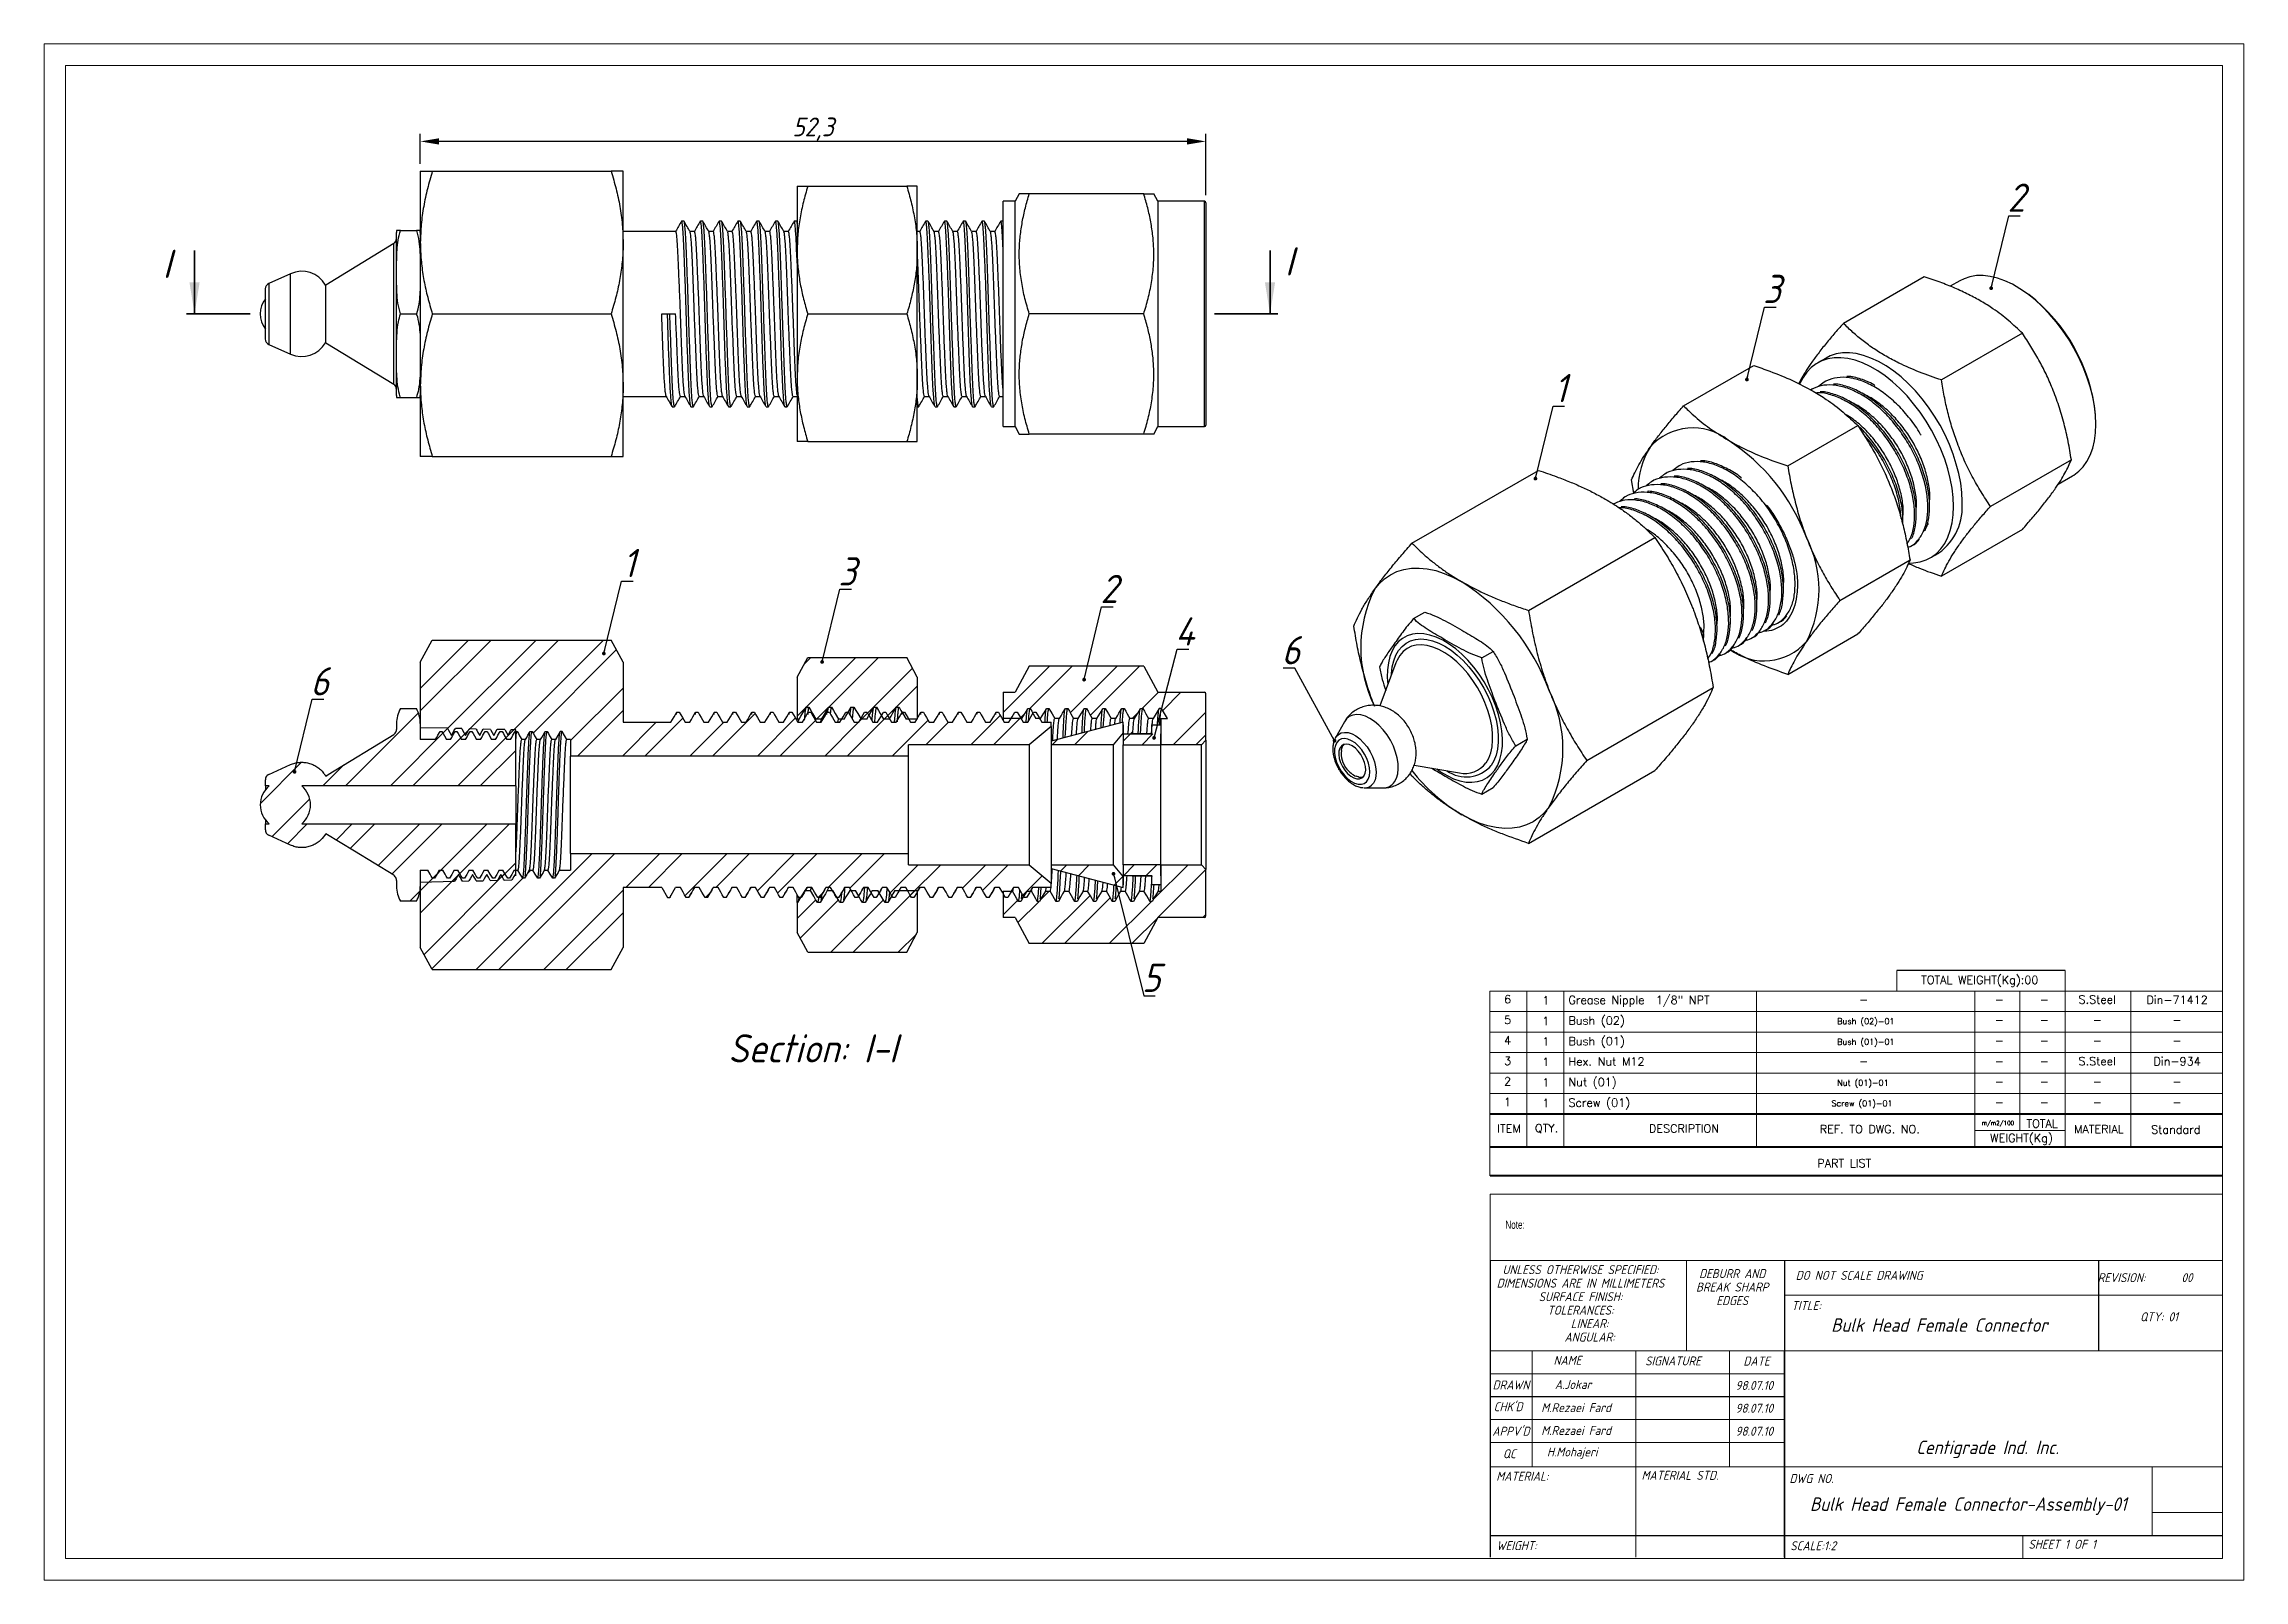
# Model space of a CAD drawing. Header units: millimetres. Extents: x 1276 to 1839, y 649 to 1061.
# Drawn here: x 1692.9 to 1839.4, y 959 to 1061.3 of the extents above; entities that cross this region are included whole.
import ezdxf
from ezdxf.enums import TextEntityAlignment as Align

# ---------------------------------------------------------------- set-up
doc = ezdxf.new("R2010")
doc.units = ezdxf.units.MM
doc.linetypes.add('PHANTOM', pattern=[12.7, 6.35, -1.27, 1.27, -1.27, 1.27, -1.27])
doc.linetypes.add('SLD-Solid', pattern=[0])
doc.layers.add('title', color=7, linetype='Continuous', lineweight=15)
doc.styles.add('GENISO', font='geniso.shx', dxfattribs={"oblique": 15})
doc.styles.add('SLDTEXTSTYLE0', font='TXT', dxfattribs={"width": 0.75})
doc.styles.add('TITLE', font='romans.shx', dxfattribs={"height": 2.5})
doc.dimstyles.new('Scale', dxfattribs={"dimscale": 0.5, "dimtxt": 2.5, "dimasz": 2.5, "dimexe": 1, "dimexo": 1, "dimgap": 0.2, "dimtad": 1, "dimdec": 1, "dimzin": 0, "dimtxsty": 'GENISO', "dimcen": 2.5, "dimclrd": 1, "dimclre": 1, "dimclrt": 7, "dimadec": 0, "dimazin": 0, "dimtfac": 1, "dimtdec": 1, "dimtmove": 0, "dimatfit": 3, "dimfxl": 1, "dimtzin": 0, "dimlwd": -1, "dimlwe": -1, "dimarcsym": 0})
pattern_1 = [(45, (1694.0508, 958.5813), (-2.24506, 2.24506), []), (45, (1695.5475, 958.5813), (-2.24506, 2.24506), [])]

msp = doc.modelspace()

# ---------------------------------------------------------------- texts
at = {"color": 7, "attachment_point": 5, "style": 'GENISO'}
for s, insert, char_height in [('2', (1824.2, 1051.09), 1.88), ('I', (1701.08, 1046.69), 1.88), ('I', (1775.79, 1046.85), 1.88), ('3', (1807.94, 1045.01), 1.88), ('1', (1793.86, 1038.41), 1.88), ('1', (1731.85, 1026.76), 1.88), ('3', (1746.38, 1026.2), 1.88), ('2', (1763.81, 1025.03), 1.88), ('4', (1768.84, 1022.2), 1.88), ('6', (1775.9, 1020.95), 1.88), ('6', (1711.25, 1018.88), 1.88), ('5', (1766.61, 999.13), 1.88), ('Section: I-I', (1744.08, 994.43), 1.875), ('UNLESS OTHERWISE SPECIFIED:', (1795.19, 979.69), 0.5983), ('DIMENSIONS ARE IN MILLIMETERS', (1795.19, 978.79), 0.5983), ('BREAK SHARP', (1805.29, 978.53), 0.5983), ('DEBURR AND', (1805.29, 979.43), 0.598), ('DO NOT SCALE DRAWING', (1813.74, 979.31), 0.5983), ('REVISION:       00', (1832.78, 979.16), 0.5983), ('SURFACE FINISH:', (1795.19, 977.89), 0.5983), ('TOLERANCES:', (1795.19, 976.99), 0.5983), ('EDGES', (1805.29, 977.63), 0.598), ('TITLE:', (1810.22, 977.3), 0.598), ('ANGULAR:', (1795.8, 975.2), 0.598), ('LINEAR:', (1795.8, 976.1), 0.598), ('Bulk Head Female Connector', (1819.08, 976), 0.8975), ('\\pxi-3,l4,t4;QTY:^I01', (1833.41, 976.55), 0.5983), ('NAME', (1794.32, 973.65), 0.598), ('SIGNATURE', (1801.35, 973.61), 0.598), ('DATE', (1806.91, 973.6), 0.598), ('DRAWN', (1790.56, 972.01), 0.598), ('A.Jokar', (1794.7, 972.04), 0.598), ('98.07.10', (1806.76, 971.98), 0.598), ("CHK'D", (1790.37, 970.56), 0.598), ('M.Rezaei Fard', (1794.9, 970.5), 0.5983), ('98.07.10', (1806.76, 970.46), 0.598), ("APPV'D", (1790.56, 968.93), 0.598), ('M.Rezaei Fard', (1794.9, 968.98), 0.5983), ('98.07.10', (1806.76, 968.93), 0.598), ('Centigrade Ind. Inc.', (1822.29, 967.72), 0.8975), ('QC', (1790.45, 967.43), 0.598), ('H.Mohajeri', (1794.64, 967.46), 0.598), ('MATERIAL:', (1791.32, 965.93), 0.598), ('MATERIAL STD.', (1801.81, 965.99), 0.5983), ('DWG NO.', (1810.57, 965.78), 0.598), ('Bulk Head Female Connector-Assembly-01', (1821.01, 963.94), 0.8975), ('WEIGHT:', (1790.94, 961.31), 0.598), ('SCALE:1:2', (1810.68, 961.3), 0.598), ('SHEET 1 OF 1', (1827.26, 961.4), 0.5983)]:
    msp.add_mtext(s, dxfattribs=dict(at, insert=insert, char_height=char_height))
at = {"color": 7, "linetype": 'Continuous', "lineweight": 15, "insert": (1790.19, 982.95), "char_height": 0.538, "attachment_point": 1, "style": 'SLDTEXTSTYLE0'}
msp.add_mtext('Note:', dxfattribs=at)
at = {"layer": 'title', "color": 7, "style": 'TITLE'}
for s, height, p in [('TOTAL WEIGHT(Kg):00', 0.547, (1821.77, 998.95)), ('m/m2/100', 0.274, (1822.98, 989.44)), ('TOTAL', 0.547, (1825.92, 989.42))]:
    msp.add_text(s, height=height, dxfattribs=at).set_placement(p, align=Align.MIDDLE)
at = {"layer": 'title', "style": 'TITLE'}
for s, p in [('6', (1790.1, 997.43)), ('5', (1790.1, 996.06)), ('4', (1790.1, 994.69)), ('3', (1790.1, 993.32)), ('2', (1790.1, 991.96)), ('1', (1790.1, 990.59))]:
    msp.add_text(s, height=0.547, dxfattribs=at).set_placement(p)
for p in [(1792.88, 997.63), (1792.88, 996.26), (1792.88, 994.89), (1792.88, 993.53), (1792.88, 992.16), (1792.88, 990.79)]:
    msp.add_text('1', height=0.547, dxfattribs=at).set_placement(p, align=Align.MIDDLE)
at = {"layer": 'title', "color": 7, "style": 'TITLE'}
for s, height, p in [('Grease Nipple  1/8" NPT', 0.547, (1794.39, 997.38)), ('Bush (02)', 0.547, (1794.39, 996.01)), ('Bush (02)-01', 0.3939, (1812.28, 996.04)), ('Bush (01)', 0.547, (1794.39, 994.64)), ('Bush (01)-01', 0.3939, (1812.28, 994.67)), ('Hex. Nut M12', 0.547, (1794.39, 993.28)), ('Nut (01)', 0.547, (1794.39, 991.91)), ('Nut (01)-01', 0.3939, (1812.28, 991.94)), ('Screw (01)', 0.547, (1794.39, 990.54)), ('Screw (01)-01', 0.3939, (1811.9, 990.57))]:
    msp.add_text(s, height=height, dxfattribs=at).set_placement(p)
at = {"layer": 'title', "color": 0, "style": 'TITLE'}
for s, p in [('-', (1814.04, 997.68)), ('-', (1823.07, 997.68)), ('-', (1826.07, 997.68)), ('S.Steel', (1829.59, 997.68)), ('Din-71412', (1834.91, 997.68)), ('-', (1823.07, 996.32)), ('-', (1826.07, 996.32)), ('-', (1829.59, 996.32)), ('-', (1834.91, 996.32)), ('-', (1823.07, 994.95)), ('-', (1826.07, 994.95)), ('-', (1829.59, 994.95)), ('-', (1834.91, 994.95)), ('-', (1814.04, 993.58)), ('-', (1823.07, 993.58)), ('-', (1826.07, 993.58)), ('S.Steel', (1829.59, 993.58)), ('Din-934', (1834.91, 993.58)), ('-', (1823.07, 992.21)), ('-', (1826.07, 992.21)), ('-', (1829.59, 992.21)), ('-', (1834.91, 992.21)), ('-', (1823.07, 990.85)), ('-', (1826.07, 990.85)), ('-', (1829.59, 990.85)), ('-', (1834.91, 990.85)), ('ITEM', (1790.43, 989.09)), ('QTY.', (1792.93, 989.09)), ('DESCRIPTION', (1802.08, 989.09)), ('REF. TO DWG. NO.', (1814.45, 989.05)), ('WEIGHT(Kg)', (1824.55, 988.42)), ('MATERIAL', (1829.7, 989.05)), ('Standard', (1834.82, 989.02)), ('PART LIST', (1812.75, 986.78))]:
    msp.add_text(s, height=0.547, dxfattribs=at).set_placement(p, align=Align.MIDDLE)

# ---------------------------------------------------------------- blocks, each defined once
blk = doc.blocks.new('*D16')
at = {"color": 1, "transparency": 16777216}
for p, q in [((1717.95, 1053.35), (1717.95, 1055.34)), ((1769, 1054.84), (1719.2, 1054.84)), ((1770.25, 1051.25), (1770.25, 1055.34))]:
    blk.add_line(p, q, dxfattribs=at)
for points in [[(1719.2, 1055.05), (1719.2, 1054.63), (1717.95, 1054.84)], [(1769, 1055.05), (1769, 1054.63), (1770.25, 1054.84)]]:
    blk.add_solid(points, dxfattribs=at)
at = {"layer": 'Defpoints', "color": 0, "transparency": 16777216}
for p in [(1717.95, 1054.84), (1717.95, 1052.85), (1770.25, 1050.75)]:
    blk.add_point(p, dxfattribs=at)
at = {"color": 7, "transparency": 16777216, "insert": (1744.1, 1055.66), "char_height": 1.25, "attachment_point": 5, "style": 'GENISO'}
blk.add_mtext('52,3', dxfattribs=at)

# ---------------------------------------------------------------- dimensions: what is measured, and where the dimension line sits
dim = msp.add_linear_dim(base=(1717.95, 1054.84), p1=(1770.25, 1050.75), p2=(1717.95, 1052.85), dimstyle='Scale')
dim.commit()
dim.dimension.update_dxf_attribs({"geometry": '*D16', "text_midpoint": (1744.1, 1055.66)})

# ---------------------------------------------------------------- hatches: boundary and pattern name
at = {"linetype": 'Continuous', "lineweight": 18, "true_color": 0xf26722}
h = msp.add_hatch(dxfattribs=at)
h.set_pattern_fill('ANSI32', color=30, scale=0.333333, style=0)
h.set_pattern_definition(pattern_1)
h.paths.add_polyline_path([(1717.95, 1020.15), (1717.95, 1015), (1718.95, 1015), (1719.27, 1015.54), (1719.39, 1015.54), (1719.7, 1015), (1719.95, 1015), (1720.27, 1015.54), (1720.39, 1015.54), (1720.7, 1015), (1720.95, 1015), (1721.27, 1015.54), (1721.39, 1015.54), (1721.7, 1015), (1721.95, 1015), (1722.27, 1015.54), (1722.39, 1015.54), (1722.7, 1015), (1722.95, 1015), (1723.27, 1015.54), (1723.39, 1015.54), (1723.7, 1015), (1723.95, 1015), (1724.27, 1015.54), (1724.39, 1015.54), (1724.7, 1015), (1724.95, 1015), (1725.27, 1015.54), (1725.39, 1015.54), (1725.7, 1015), (1725.95, 1015), (1726.27, 1015.54), (1726.39, 1015.54), (1726.7, 1015), (1726.95, 1015), (1727.27, 1015.54), (1727.39, 1015.54), (1727.7, 1015), (1727.95, 1015), (1727.95, 1013.9), (1750.45, 1013.9), (1750.45, 1014.65), (1758.49, 1014.65), (1759.95, 1015.86), (1759.95, 1016.15), (1759.33, 1016.15), (1758.94, 1016.82), (1758.78, 1016.82), (1758.39, 1016.15), (1758.08, 1016.15), (1757.69, 1016.82), (1757.53, 1016.82), (1757.14, 1016.15), (1756.83, 1016.15), (1756.44, 1016.82), (1756.28, 1016.82), (1755.89, 1016.15), (1755.58, 1016.15), (1755.19, 1016.82), (1755.03, 1016.82), (1754.64, 1016.15), (1754.33, 1016.15), (1753.94, 1016.82), (1753.78, 1016.82), (1753.39, 1016.15), (1753.08, 1016.15), (1752.69, 1016.82), (1752.53, 1016.82), (1752.14, 1016.15), (1751.83, 1016.15), (1751.44, 1016.82), (1751.28, 1016.82), (1750.89, 1016.15), (1750.58, 1016.15), (1750.19, 1016.82), (1750.03, 1016.82), (1749.64, 1016.15), (1749.33, 1016.15), (1748.94, 1016.82), (1748.78, 1016.82), (1748.39, 1016.15), (1748.08, 1016.15), (1747.69, 1016.82), (1747.53, 1016.82), (1747.14, 1016.15), (1746.83, 1016.15), (1746.44, 1016.82), (1746.28, 1016.82), (1745.89, 1016.15), (1745.58, 1016.15), (1745.19, 1016.82), (1745.03, 1016.82), (1744.64, 1016.15), (1744.33, 1016.15), (1743.94, 1016.82), (1743.78, 1016.82), (1743.39, 1016.15), (1743.08, 1016.15), (1742.69, 1016.82), (1742.53, 1016.82), (1742.14, 1016.15), (1741.83, 1016.15), (1741.44, 1016.82), (1741.28, 1016.82), (1740.89, 1016.15), (1740.58, 1016.15), (1740.19, 1016.82), (1740.03, 1016.82), (1739.64, 1016.15), (1739.33, 1016.15), (1738.94, 1016.82), (1738.78, 1016.82), (1738.39, 1016.15), (1738.08, 1016.15), (1737.69, 1016.82), (1737.53, 1016.82), (1737.14, 1016.15), (1736.83, 1016.15), (1736.44, 1016.82), (1736.28, 1016.82), (1735.89, 1016.15), (1735.58, 1016.15), (1735.19, 1016.82), (1735.03, 1016.82), (1734.64, 1016.15), (1731.45, 1016.15), (1731.45, 1020.15), (1730.65, 1021.62), (1718.75, 1021.62)], flags=0)
h = msp.add_hatch(dxfattribs=at)
h.set_pattern_fill('ANSI32', color=30, scale=0.333333, style=0)
h.set_pattern_definition(pattern_1)
h.paths.add_polyline_path([(1751.04, 1016.35), (1751.04, 1019.15), (1750.34, 1020.46), (1743.74, 1020.46), (1743.04, 1019.15), (1743.04, 1016.35), (1743.17, 1016.35), (1743.64, 1017.16), (1743.82, 1017.16), (1744.29, 1016.35), (1744.67, 1016.35), (1745.14, 1017.16), (1745.32, 1017.16), (1745.79, 1016.35), (1746.17, 1016.35), (1746.64, 1017.16), (1746.82, 1017.16), (1747.29, 1016.35), (1747.67, 1016.35), (1748.14, 1017.16), (1748.32, 1017.16), (1748.79, 1016.35), (1749.17, 1016.35), (1749.64, 1017.16), (1749.82, 1017.16), (1750.29, 1016.35)], flags=0)
h = msp.add_hatch(dxfattribs=at)
h.set_pattern_fill('ANSI32', color=30, scale=0.333333, style=0)
h.set_pattern_definition(pattern_1)
edge = h.paths.add_edge_path(flags=0)
edge.add_line((1756.75, 1018.15), (1756.75, 1016.4))
edge.add_line((1756.75, 1016.4), (1758, 1016.4))
edge.add_line((1758, 1016.4), (1758.4, 1017.07))
edge.add_line((1758.4, 1017.07), (1758.55, 1017.07))
edge.add_line((1758.55, 1017.07), (1758.94, 1016.4))
edge.add_line((1758.94, 1016.4), (1759.25, 1016.4))
edge.add_line((1759.25, 1016.4), (1759.65, 1017.07))
edge.add_line((1759.65, 1017.07), (1759.8, 1017.07))
edge.add_line((1759.8, 1017.07), (1760.19, 1016.4))
edge.add_line((1760.19, 1016.4), (1760.5, 1016.4))
edge.add_line((1760.5, 1016.4), (1760.9, 1017.07))
edge.add_line((1760.9, 1017.07), (1761.05, 1017.07))
edge.add_line((1761.05, 1017.07), (1761.44, 1016.4))
edge.add_line((1761.44, 1016.4), (1761.75, 1016.4))
edge.add_line((1761.75, 1016.4), (1762.15, 1017.07))
edge.add_line((1762.15, 1017.07), (1762.3, 1017.07))
edge.add_line((1762.3, 1017.07), (1762.69, 1016.4))
edge.add_line((1762.69, 1016.4), (1763, 1016.4))
edge.add_line((1763, 1016.4), (1763.4, 1017.07))
edge.add_line((1763.4, 1017.07), (1763.55, 1017.07))
edge.add_line((1763.55, 1017.07), (1763.94, 1016.4))
edge.add_line((1763.94, 1016.4), (1764.25, 1016.4))
edge.add_line((1764.25, 1016.4), (1764.65, 1017.07))
edge.add_line((1764.65, 1017.07), (1764.8, 1017.07))
edge.add_line((1764.8, 1017.07), (1765.19, 1016.4))
edge.add_line((1765.19, 1016.4), (1765.5, 1016.4))
edge.add_line((1765.5, 1016.4), (1765.9, 1017.07))
edge.add_line((1765.9, 1017.07), (1766.05, 1017.07))
edge.add_line((1766.05, 1017.07), (1766.44, 1016.4))
edge.add_line((1766.44, 1016.4), (1766.75, 1016.4))
edge.add_line((1766.75, 1016.4), (1767.15, 1017.07))
edge.add_line((1767.15, 1017.07), (1767.3, 1017.07))
edge.add_line((1767.3, 1017.07), (1767.69, 1016.4))
edge.add_line((1767.69, 1016.4), (1767.25, 1016.4))
edge.add_line((1767.25, 1016.4), (1767.25, 1014.65))
edge.add_line((1767.25, 1014.65), (1769.95, 1014.65))
edge.add_line((1769.95, 1014.65), (1770.25, 1014.95))
edge.add_line((1770.25, 1014.95), (1770.25, 1018.05))
edge.add_arc((1770.15, 1018.05), 0.1, 360, 450)
edge.add_line((1770.15, 1018.15), (1767.05, 1018.15))
edge.add_line((1767.05, 1018.15), (1766.11, 1019.89))
edge.add_line((1766.11, 1019.89), (1758.49, 1019.89))
edge.add_line((1758.49, 1019.89), (1757.55, 1018.15))
edge.add_line((1757.55, 1018.15), (1756.75, 1018.15))
h = msp.add_hatch(dxfattribs=at)
h.set_pattern_fill('ANSI32', color=30, scale=0.333333, style=0)
h.set_pattern_definition(pattern_1)
edge = h.paths.add_edge_path(flags=0)
edge.add_line((1716.37, 1005.62), (1716.37, 1005.22))
edge.add_arc((1718.39, 1005.22), 2.02, 180, 209.3904)
edge.add_line((1716.63, 1004.23), (1717.69, 1004.23))
edge.add_arc((1715.93, 1005.22), 2.02, 330.6096, 360)
edge.add_line((1717.95, 1005.22), (1717.95, 1005.5))
edge.add_line((1717.95, 1005.5), (1720.23, 1005.56))
edge.add_spline(control_points=[(1720.23, 1005.56), (1720.26, 1005.62), (1720.3, 1005.67), (1720.33, 1005.73), (1720.36, 1005.78), (1720.38, 1005.82), (1720.41, 1005.87), (1720.44, 1005.92), (1720.47, 1005.97), (1720.49, 1006.01)], knot_values=[0.000025, 0.000025, 0.000025, 0.000025, 0.000221, 0.000221, 0.000221, 0.000385, 0.000385, 0.000385, 0.000549, 0.000549, 0.000549, 0.000549], weights=[1, 1, 1, 1, 1, 1, 1, 1, 1, 1], degree=3, periodic=0)
edge.add_spline(control_points=[(1720.49, 1006.01), (1720.53, 1005.95), (1720.56, 1005.89), (1720.6, 1005.83), (1720.62, 1005.79), (1720.65, 1005.74), (1720.68, 1005.69), (1720.7, 1005.65), (1720.73, 1005.61), (1720.75, 1005.57)], knot_values=[0, 0, 0, 0, 0.000206, 0.000206, 0.000206, 0.00037, 0.00037, 0.00037, 0.00051, 0.00051, 0.00051, 0.00051], weights=[1, 1, 1, 1, 1, 1, 1, 1, 1, 1], degree=3, periodic=0)
edge.add_line((1720.75, 1005.57), (1721.19, 1005.58))
edge.add_spline(control_points=[(1721.19, 1005.58), (1721.21, 1005.63), (1721.24, 1005.68), (1721.27, 1005.73), (1721.3, 1005.78), (1721.33, 1005.82), (1721.35, 1005.87), (1721.38, 1005.92), (1721.41, 1005.97), (1721.43, 1006.01)], knot_values=[0.000051, 0.000051, 0.000051, 0.000051, 0.000221, 0.000221, 0.000221, 0.000385, 0.000385, 0.000385, 0.000549, 0.000549, 0.000549, 0.000549], weights=[1, 1, 1, 1, 1, 1, 1, 1, 1, 1], degree=3, periodic=0)
edge.add_spline(control_points=[(1721.43, 1006.01), (1721.47, 1005.95), (1721.5, 1005.89), (1721.54, 1005.83), (1721.57, 1005.79), (1721.59, 1005.74), (1721.62, 1005.69), (1721.64, 1005.66), (1721.66, 1005.63), (1721.68, 1005.59)], knot_values=[0, 0, 0, 0, 0.000206, 0.000206, 0.000206, 0.00037, 0.00037, 0.00037, 0.000484, 0.000484, 0.000484, 0.000484], weights=[1, 1, 1, 1, 1, 1, 1, 1, 1, 1], degree=3, periodic=0)
edge.add_line((1721.68, 1005.59), (1722.14, 1005.6))
edge.add_spline(control_points=[(1722.14, 1005.6), (1722.16, 1005.65), (1722.19, 1005.69), (1722.21, 1005.73), (1722.24, 1005.78), (1722.27, 1005.82), (1722.29, 1005.87), (1722.32, 1005.92), (1722.35, 1005.97), (1722.38, 1006.01)], knot_values=[0.000078, 0.000078, 0.000078, 0.000078, 0.000221, 0.000221, 0.000221, 0.000385, 0.000385, 0.000385, 0.000549, 0.000549, 0.000549, 0.000549], weights=[1, 1, 1, 1, 1, 1, 1, 1, 1, 1], degree=3, periodic=0)
edge.add_spline(control_points=[(1722.38, 1006.01), (1722.41, 1005.95), (1722.44, 1005.89), (1722.48, 1005.83), (1722.51, 1005.79), (1722.53, 1005.74), (1722.56, 1005.69), (1722.58, 1005.67), (1722.59, 1005.64), (1722.6, 1005.62)], knot_values=[0, 0, 0, 0, 0.000206, 0.000206, 0.000206, 0.00037, 0.00037, 0.00037, 0.000458, 0.000458, 0.000458, 0.000458], weights=[1, 1, 1, 1, 1, 1, 1, 1, 1, 1], degree=3, periodic=0)
edge.add_line((1722.6, 1005.62), (1723.09, 1005.63))
edge.add_spline(control_points=[(1723.09, 1005.63), (1723.11, 1005.66), (1723.13, 1005.69), (1723.15, 1005.73), (1723.18, 1005.78), (1723.21, 1005.82), (1723.23, 1005.87), (1723.26, 1005.92), (1723.29, 1005.97), (1723.32, 1006.01)], knot_values=[0.000104, 0.000104, 0.000104, 0.000104, 0.000221, 0.000221, 0.000221, 0.000385, 0.000385, 0.000385, 0.000549, 0.000549, 0.000549, 0.000549], weights=[1, 1, 1, 1, 1, 1, 1, 1, 1, 1], degree=3, periodic=0)
edge.add_spline(control_points=[(1723.32, 1006.01), (1723.35, 1005.95), (1723.39, 1005.89), (1723.42, 1005.83), (1723.45, 1005.79), (1723.47, 1005.74), (1723.5, 1005.69), (1723.51, 1005.67), (1723.52, 1005.66), (1723.53, 1005.64)], knot_values=[0, 0, 0, 0, 0.000206, 0.000206, 0.000206, 0.00037, 0.00037, 0.00037, 0.000433, 0.000433, 0.000433, 0.000433], weights=[1, 1, 1, 1, 1, 1, 1, 1, 1, 1], degree=3, periodic=0)
edge.add_line((1723.53, 1005.64), (1724.05, 1005.65))
edge.add_spline(control_points=[(1724.05, 1005.65), (1724.06, 1005.68), (1724.08, 1005.7), (1724.09, 1005.73), (1724.12, 1005.78), (1724.15, 1005.82), (1724.18, 1005.87), (1724.2, 1005.92), (1724.23, 1005.97), (1724.26, 1006.01)], knot_values=[0.00013, 0.00013, 0.00013, 0.00013, 0.000221, 0.000221, 0.000221, 0.000385, 0.000385, 0.000385, 0.000549, 0.000549, 0.000549, 0.000549], weights=[1, 1, 1, 1, 1, 1, 1, 1, 1, 1], degree=3, periodic=0)
edge.add_spline(control_points=[(1724.26, 1006.01), (1724.27, 1005.99), (1724.29, 1005.96), (1724.3, 1005.93)], knot_values=[0, 0, 0, 0, 0.000095, 0.000095, 0.000095, 0.000095], weights=[1, 1, 1, 1], degree=3, periodic=0)
edge.add_line((1724.3, 1005.93), (1724.3, 1009.38))
edge.add_line((1724.3, 1009.38), (1710.06, 1009.38))
edge.add_arc((1708.97, 1010.65), 1.67, 310.6615, 409.3093)
edge.add_line((1710.06, 1011.92), (1724.3, 1011.92))
edge.add_line((1724.3, 1011.92), (1724.3, 1015.64))
edge.add_line((1724.3, 1015.64), (1724, 1015.65))
edge.add_spline(control_points=[(1724, 1015.65), (1723.98, 1015.62), (1723.97, 1015.59), (1723.95, 1015.57), (1723.92, 1015.52), (1723.9, 1015.47), (1723.87, 1015.42), (1723.84, 1015.38), (1723.81, 1015.33), (1723.79, 1015.28)], knot_values=[0.000113, 0.000113, 0.000113, 0.000113, 0.000206, 0.000206, 0.000206, 0.00037, 0.00037, 0.00037, 0.000534, 0.000534, 0.000534, 0.000534], weights=[1, 1, 1, 1, 1, 1, 1, 1, 1, 1], degree=3, periodic=0)
edge.add_spline(control_points=[(1723.79, 1015.28), (1723.75, 1015.35), (1723.71, 1015.41), (1723.68, 1015.47), (1723.65, 1015.52), (1723.62, 1015.57), (1723.59, 1015.62), (1723.59, 1015.63), (1723.58, 1015.64), (1723.57, 1015.66)], knot_values=[0, 0, 0, 0, 0.000221, 0.000221, 0.000221, 0.000385, 0.000385, 0.000385, 0.000432, 0.000432, 0.000432, 0.000432], weights=[1, 1, 1, 1, 1, 1, 1, 1, 1, 1], degree=3, periodic=0)
edge.add_line((1723.57, 1015.66), (1723.07, 1015.67))
edge.add_spline(control_points=[(1723.07, 1015.67), (1723.05, 1015.63), (1723.03, 1015.6), (1723.01, 1015.57), (1722.98, 1015.52), (1722.96, 1015.47), (1722.93, 1015.42), (1722.9, 1015.38), (1722.87, 1015.33), (1722.85, 1015.28)], knot_values=[0.000088, 0.000088, 0.000088, 0.000088, 0.000206, 0.000206, 0.000206, 0.00037, 0.00037, 0.00037, 0.000534, 0.000534, 0.000534, 0.000534], weights=[1, 1, 1, 1, 1, 1, 1, 1, 1, 1], degree=3, periodic=0)
edge.add_spline(control_points=[(1722.85, 1015.28), (1722.81, 1015.35), (1722.77, 1015.41), (1722.74, 1015.47), (1722.71, 1015.52), (1722.68, 1015.57), (1722.65, 1015.62), (1722.64, 1015.64), (1722.63, 1015.66), (1722.62, 1015.68)], knot_values=[0, 0, 0, 0, 0.000221, 0.000221, 0.000221, 0.000385, 0.000385, 0.000385, 0.000459, 0.000459, 0.000459, 0.000459], weights=[1, 1, 1, 1, 1, 1, 1, 1, 1, 1], degree=3, periodic=0)
edge.add_line((1722.62, 1015.68), (1722.14, 1015.69))
edge.add_spline(control_points=[(1722.14, 1015.69), (1722.12, 1015.65), (1722.09, 1015.61), (1722.07, 1015.57), (1722.04, 1015.52), (1722.01, 1015.47), (1721.99, 1015.42), (1721.96, 1015.38), (1721.93, 1015.33), (1721.91, 1015.28)], knot_values=[0.000062, 0.000062, 0.000062, 0.000062, 0.000206, 0.000206, 0.000206, 0.00037, 0.00037, 0.00037, 0.000534, 0.000534, 0.000534, 0.000534], weights=[1, 1, 1, 1, 1, 1, 1, 1, 1, 1], degree=3, periodic=0)
edge.add_spline(control_points=[(1721.91, 1015.28), (1721.87, 1015.35), (1721.83, 1015.41), (1721.79, 1015.47), (1721.77, 1015.52), (1721.74, 1015.57), (1721.71, 1015.62), (1721.7, 1015.64), (1721.68, 1015.67), (1721.66, 1015.7)], knot_values=[0, 0, 0, 0, 0.000221, 0.000221, 0.000221, 0.000385, 0.000385, 0.000385, 0.000485, 0.000485, 0.000485, 0.000485], weights=[1, 1, 1, 1, 1, 1, 1, 1, 1, 1], degree=3, periodic=0)
edge.add_line((1721.66, 1015.7), (1721.21, 1015.71))
edge.add_spline(control_points=[(1721.21, 1015.71), (1721.19, 1015.66), (1721.16, 1015.62), (1721.13, 1015.57), (1721.1, 1015.52), (1721.07, 1015.47), (1721.05, 1015.42), (1721.02, 1015.38), (1720.99, 1015.33), (1720.96, 1015.28)], knot_values=[0.000036, 0.000036, 0.000036, 0.000036, 0.000206, 0.000206, 0.000206, 0.00037, 0.00037, 0.00037, 0.000534, 0.000534, 0.000534, 0.000534], weights=[1, 1, 1, 1, 1, 1, 1, 1, 1, 1], degree=3, periodic=0)
edge.add_spline(control_points=[(1720.96, 1015.28), (1720.93, 1015.35), (1720.89, 1015.41), (1720.85, 1015.47), (1720.83, 1015.52), (1720.8, 1015.57), (1720.77, 1015.62), (1720.75, 1015.65), (1720.73, 1015.69), (1720.71, 1015.73)], knot_values=[0, 0, 0, 0, 0.000221, 0.000221, 0.000221, 0.000385, 0.000385, 0.000385, 0.000511, 0.000511, 0.000511, 0.000511], weights=[1, 1, 1, 1, 1, 1, 1, 1, 1, 1], degree=3, periodic=0)
edge.add_line((1720.71, 1015.73), (1720.29, 1015.74))
edge.add_spline(control_points=[(1720.29, 1015.74), (1720.25, 1015.68), (1720.22, 1015.62), (1720.19, 1015.57), (1720.16, 1015.52), (1720.13, 1015.47), (1720.11, 1015.42), (1720.08, 1015.38), (1720.05, 1015.33), (1720.02, 1015.28)], knot_values=[0.000011, 0.000011, 0.000011, 0.000011, 0.000206, 0.000206, 0.000206, 0.00037, 0.00037, 0.00037, 0.000534, 0.000534, 0.000534, 0.000534], weights=[1, 1, 1, 1, 1, 1, 1, 1, 1, 1], degree=3, periodic=0)
edge.add_spline(control_points=[(1720.02, 1015.28), (1719.99, 1015.35), (1719.95, 1015.41), (1719.91, 1015.47), (1719.89, 1015.52), (1719.86, 1015.57), (1719.83, 1015.62), (1719.81, 1015.66), (1719.78, 1015.7), (1719.75, 1015.75)], knot_values=[0, 0, 0, 0, 0.000221, 0.000221, 0.000221, 0.000385, 0.000385, 0.000385, 0.000538, 0.000538, 0.000538, 0.000538], weights=[1, 1, 1, 1, 1, 1, 1, 1, 1, 1], degree=3, periodic=0)
edge.add_line((1719.75, 1015.75), (1717.95, 1015.79))
edge.add_line((1717.95, 1015.79), (1717.95, 1016.07))
edge.add_arc((1715.93, 1016.07), 2.02, 0, 29.3904)
edge.add_line((1717.69, 1017.06), (1716.63, 1017.06))
edge.add_arc((1718.39, 1016.07), 2.02, 150.6096, 180)
edge.add_line((1716.37, 1016.07), (1716.37, 1015.68))
edge.add_spline(control_points=[(1716.37, 1015.68), (1716.37, 1015.68), (1716.37, 1015.67), (1716.37, 1015.67), (1716.37, 1015.63), (1716.36, 1015.58), (1716.34, 1015.54), (1716.33, 1015.5), (1716.31, 1015.46), (1716.28, 1015.43), (1716.25, 1015.39), (1716.22, 1015.36), (1716.18, 1015.34)], knot_values=[0.000403, 0.000403, 0.000403, 0.000403, 0.000407, 0.000407, 0.000407, 0.00054, 0.00054, 0.00054, 0.000673, 0.000673, 0.000673, 0.000806, 0.000806, 0.000806, 0.000806], weights=[1, 1, 1, 1, 1, 1, 1, 1, 1, 1, 1, 1, 1], degree=3, periodic=0)
edge.add_spline(control_points=[(1716.18, 1015.34), (1714.72, 1014.45), (1713.27, 1013.56), (1711.81, 1012.67), (1711.76, 1012.64), (1711.7, 1012.6), (1711.65, 1012.57)], knot_values=[0.009861, 0.009861, 0.009861, 0.009861, 0.014977, 0.014977, 0.014977, 0.015173, 0.015173, 0.015173, 0.015173], weights=[1, 1, 1, 1, 1, 1, 1], degree=3, periodic=0)
edge.add_spline(control_points=[(1711.65, 1012.57), (1711.61, 1012.64), (1711.56, 1012.71), (1711.51, 1012.77), (1711.39, 1012.93), (1711.24, 1013.08), (1711.07, 1013.19), (1710.9, 1013.3), (1710.7, 1013.39), (1710.51, 1013.44), (1710.31, 1013.49), (1710.1, 1013.5), (1709.9, 1013.48), (1709.69, 1013.47), (1709.49, 1013.41), (1709.3, 1013.33)], knot_values=[0, 0, 0, 0, 0.000241, 0.000241, 0.000241, 0.000861, 0.000861, 0.000861, 0.001481, 0.001481, 0.001481, 0.002101, 0.002101, 0.002101, 0.00272, 0.00272, 0.00272, 0.00272], weights=[1, 1, 1, 1, 1, 1, 1, 1, 1, 1, 1, 1, 1, 1, 1, 1], degree=3, periodic=0)
edge.add_spline(control_points=[(1709.3, 1013.33), (1708.83, 1013.11), (1708.35, 1012.89), (1707.87, 1012.67)], knot_values=[0.005086, 0.005086, 0.005086, 0.005086, 0.006664, 0.006664, 0.006664, 0.006664], weights=[1, 1, 1, 1], degree=3, periodic=0)
edge.add_spline(control_points=[(1707.87, 1012.67), (1707.83, 1012.66), (1707.79, 1012.63), (1707.76, 1012.6), (1707.73, 1012.57), (1707.7, 1012.53), (1707.68, 1012.49), (1707.66, 1012.45), (1707.65, 1012.41), (1707.64, 1012.36), (1707.64, 1012.35), (1707.64, 1012.33), (1707.64, 1012.31)], knot_values=[0, 0, 0, 0, 0.000133, 0.000133, 0.000133, 0.000267, 0.000267, 0.000267, 0.0004, 0.0004, 0.0004, 0.000452, 0.000452, 0.000452, 0.000452], weights=[1, 1, 1, 1, 1, 1, 1, 1, 1, 1, 1, 1, 1], degree=3, periodic=0)
edge.add_line((1707.64, 1012.31), (1707.64, 1011.92))
edge.add_line((1707.64, 1011.92), (1707.88, 1011.92))
edge.add_arc((1708.97, 1010.65), 1.67, 130.6907, 229.3385)
edge.add_line((1707.88, 1009.38), (1707.64, 1009.38))
edge.add_line((1707.64, 1009.38), (1707.64, 1008.98))
edge.add_spline(control_points=[(1707.64, 1008.98), (1707.64, 1008.96), (1707.64, 1008.93), (1707.64, 1008.9), (1707.65, 1008.86), (1707.67, 1008.82), (1707.69, 1008.78), (1707.72, 1008.74), (1707.75, 1008.7), (1707.78, 1008.68), (1707.81, 1008.65), (1707.84, 1008.64), (1707.87, 1008.62)], knot_values=[0.000452, 0.000452, 0.000452, 0.000452, 0.000533, 0.000533, 0.000533, 0.000666, 0.000666, 0.000666, 0.0008, 0.0008, 0.0008, 0.000903, 0.000903, 0.000903, 0.000903], weights=[1, 1, 1, 1, 1, 1, 1, 1, 1, 1, 1, 1, 1], degree=3, periodic=0)
edge.add_spline(control_points=[(1707.87, 1008.62), (1708.35, 1008.4), (1708.83, 1008.19), (1709.3, 1007.97)], knot_values=[0.016486, 0.016486, 0.016486, 0.016486, 0.018077, 0.018077, 0.018077, 0.018077], weights=[1, 1, 1, 1], degree=3, periodic=0)
edge.add_spline(control_points=[(1709.3, 1007.97), (1709.41, 1007.92), (1709.51, 1007.88), (1709.62, 1007.86), (1709.82, 1007.81), (1710.03, 1007.79), (1710.23, 1007.81), (1710.44, 1007.83), (1710.64, 1007.89), (1710.82, 1007.97), (1711.01, 1008.06), (1711.18, 1008.18), (1711.33, 1008.32), (1711.45, 1008.44), (1711.56, 1008.58), (1711.65, 1008.73)], knot_values=[0, 0, 0, 0, 0.000336, 0.000336, 0.000336, 0.000954, 0.000954, 0.000954, 0.001573, 0.001573, 0.001573, 0.002191, 0.002191, 0.002191, 0.002713, 0.002713, 0.002713, 0.002713], weights=[1, 1, 1, 1, 1, 1, 1, 1, 1, 1, 1, 1, 1, 1, 1, 1], degree=3, periodic=0)
edge.add_spline(control_points=[(1711.65, 1008.73), (1712.28, 1008.34), (1712.92, 1007.95), (1713.56, 1007.56), (1714.43, 1007.02), (1715.31, 1006.49), (1716.18, 1005.96)], knot_values=[0.022513, 0.022513, 0.022513, 0.022513, 0.024745, 0.024745, 0.024745, 0.027794, 0.027794, 0.027794, 0.027794], weights=[1, 1, 1, 1, 1, 1, 1], degree=3, periodic=0)
edge.add_spline(control_points=[(1716.18, 1005.96), (1716.22, 1005.93), (1716.25, 1005.9), (1716.28, 1005.86), (1716.31, 1005.83), (1716.33, 1005.79), (1716.35, 1005.75), (1716.36, 1005.7), (1716.37, 1005.66), (1716.37, 1005.62)], knot_values=[0, 0, 0, 0, 0.000141, 0.000141, 0.000141, 0.000274, 0.000274, 0.000274, 0.000403, 0.000403, 0.000403, 0.000403], weights=[1, 1, 1, 1, 1, 1, 1, 1, 1, 1], degree=3, periodic=0)
h = msp.add_hatch(dxfattribs=at)
h.set_pattern_fill('ANSI32', color=30, scale=0.333333, angle=2.8e-322, style=0)
h.paths.add_polyline_path([(1764.75, 1016.15), (1759.95, 1014.9), (1759.95, 1014.65), (1764.08, 1014.65), (1764.75, 1015.44)], flags=0)
h = msp.add_hatch(dxfattribs=at)
h.set_pattern_fill('ANSI32', color=30, scale=0.333333, angle=2.8e-322, style=0)
h.paths.add_polyline_path([(1765.12, 1015.97), (1765.12, 1015.96), (1765.06, 1015.37), (1764.75, 1015.37), (1764.75, 1014.65), (1767.25, 1014.65), (1767.25, 1015.37), (1765.35, 1015.37), (1765.35, 1015.97)])
h = msp.add_hatch(dxfattribs=at)
h.set_pattern_fill('ANSI32', color=30, scale=0.333333, style=0)
h.set_pattern_definition(pattern_1)
h.paths.add_polyline_path([(1734.41, 1004.47), (1734.56, 1004.47), (1734.95, 1005.15), (1735.27, 1005.15), (1735.66, 1004.47), (1735.81, 1004.47), (1736.2, 1005.15), (1736.52, 1005.15), (1736.91, 1004.47), (1737.06, 1004.47), (1737.45, 1005.15), (1737.77, 1005.15), (1738.16, 1004.47), (1738.31, 1004.47), (1738.7, 1005.15), (1739.02, 1005.15), (1739.41, 1004.47), (1739.56, 1004.47), (1739.95, 1005.15), (1740.27, 1005.15), (1740.66, 1004.47), (1740.81, 1004.47), (1741.2, 1005.15), (1741.52, 1005.15), (1741.91, 1004.47), (1742.06, 1004.47), (1742.45, 1005.15), (1742.77, 1005.15), (1743.16, 1004.47), (1743.31, 1004.47), (1743.7, 1005.15), (1744.02, 1005.15), (1744.41, 1004.47), (1744.56, 1004.47), (1744.95, 1005.15), (1745.27, 1005.15), (1745.66, 1004.47), (1745.81, 1004.47), (1746.2, 1005.15), (1746.52, 1005.15), (1746.91, 1004.47), (1747.06, 1004.47), (1747.45, 1005.15), (1747.77, 1005.15), (1748.16, 1004.47), (1748.31, 1004.47), (1748.7, 1005.15), (1749.02, 1005.15), (1749.41, 1004.47), (1749.56, 1004.47), (1749.95, 1005.15), (1750.27, 1005.15), (1750.66, 1004.47), (1750.81, 1004.47), (1751.2, 1005.15), (1751.52, 1005.15), (1751.91, 1004.47), (1752.06, 1004.47), (1752.45, 1005.15), (1752.77, 1005.15), (1753.16, 1004.47), (1753.31, 1004.47), (1753.7, 1005.15), (1754.02, 1005.15), (1754.41, 1004.47), (1754.56, 1004.47), (1754.95, 1005.15), (1755.27, 1005.15), (1755.66, 1004.47), (1755.81, 1004.47), (1756.2, 1005.15), (1756.52, 1005.15), (1756.91, 1004.47), (1757.06, 1004.47), (1757.45, 1005.15), (1757.77, 1005.15), (1758.16, 1004.47), (1758.31, 1004.47), (1758.7, 1005.15), (1759.95, 1005.15), (1759.95, 1005.43), (1758.49, 1006.65), (1750.45, 1006.65), (1750.45, 1007.4), (1727.95, 1007.4), (1727.95, 1006.3), (1727.2, 1006.3), (1726.89, 1005.76), (1726.77, 1005.76), (1726.45, 1006.3), (1726.2, 1006.3), (1725.89, 1005.76), (1725.77, 1005.76), (1725.45, 1006.3), (1725.2, 1006.3), (1724.89, 1005.76), (1724.77, 1005.76), (1724.45, 1006.3), (1724.2, 1006.3), (1723.89, 1005.76), (1723.77, 1005.76), (1723.45, 1006.3), (1723.2, 1006.3), (1722.89, 1005.76), (1722.77, 1005.76), (1722.45, 1006.3), (1722.2, 1006.3), (1721.89, 1005.76), (1721.77, 1005.76), (1721.45, 1006.3), (1721.2, 1006.3), (1720.89, 1005.76), (1720.77, 1005.76), (1720.45, 1006.3), (1720.2, 1006.3), (1719.89, 1005.76), (1719.77, 1005.76), (1719.45, 1006.3), (1719.2, 1006.3), (1718.89, 1005.76), (1718.77, 1005.76), (1718.45, 1006.3), (1717.95, 1006.3), (1717.95, 1001.15), (1718.75, 999.68), (1730.65, 999.68), (1731.45, 1001.15), (1731.45, 1005.15), (1734.02, 1005.15)], flags=0)
h = msp.add_hatch(dxfattribs=at)
h.set_pattern_fill('ANSI32', color=30, scale=0.333333, style=0)
h.set_pattern_definition(pattern_1)
edge = h.paths.add_edge_path(flags=0)
edge.add_line((1756.75, 1003.15), (1757.55, 1003.15))
edge.add_line((1757.55, 1003.15), (1758.49, 1001.41))
edge.add_line((1758.49, 1001.41), (1766.11, 1001.41))
edge.add_line((1766.11, 1001.41), (1767.05, 1003.15))
edge.add_line((1767.05, 1003.15), (1770.15, 1003.15))
edge.add_arc((1770.15, 1003.25), 0.1, 270, 360)
edge.add_line((1770.25, 1003.25), (1770.25, 1006.35))
edge.add_line((1770.25, 1006.35), (1769.95, 1006.65))
edge.add_line((1769.95, 1006.65), (1767.25, 1006.65))
edge.add_line((1767.25, 1006.65), (1767.25, 1004.9))
edge.add_line((1767.25, 1004.9), (1767.07, 1004.9))
edge.add_line((1767.07, 1004.9), (1766.68, 1004.22))
edge.add_line((1766.68, 1004.22), (1766.52, 1004.22))
edge.add_line((1766.52, 1004.22), (1766.13, 1004.9))
edge.add_line((1766.13, 1004.9), (1765.82, 1004.9))
edge.add_line((1765.82, 1004.9), (1765.43, 1004.22))
edge.add_line((1765.43, 1004.22), (1765.27, 1004.22))
edge.add_line((1765.27, 1004.22), (1764.88, 1004.9))
edge.add_line((1764.88, 1004.9), (1764.57, 1004.9))
edge.add_line((1764.57, 1004.9), (1764.18, 1004.22))
edge.add_line((1764.18, 1004.22), (1764.02, 1004.22))
edge.add_line((1764.02, 1004.22), (1763.63, 1004.9))
edge.add_line((1763.63, 1004.9), (1763.32, 1004.9))
edge.add_line((1763.32, 1004.9), (1762.93, 1004.22))
edge.add_line((1762.93, 1004.22), (1762.77, 1004.22))
edge.add_line((1762.77, 1004.22), (1762.38, 1004.9))
edge.add_line((1762.38, 1004.9), (1762.07, 1004.9))
edge.add_line((1762.07, 1004.9), (1761.68, 1004.22))
edge.add_line((1761.68, 1004.22), (1761.52, 1004.22))
edge.add_line((1761.52, 1004.22), (1761.13, 1004.9))
edge.add_line((1761.13, 1004.9), (1760.82, 1004.9))
edge.add_line((1760.82, 1004.9), (1760.43, 1004.22))
edge.add_line((1760.43, 1004.22), (1760.27, 1004.22))
edge.add_line((1760.27, 1004.22), (1759.88, 1004.9))
edge.add_line((1759.88, 1004.9), (1759.57, 1004.9))
edge.add_line((1759.57, 1004.9), (1759.18, 1004.22))
edge.add_line((1759.18, 1004.22), (1759.02, 1004.22))
edge.add_line((1759.02, 1004.22), (1758.63, 1004.9))
edge.add_line((1758.63, 1004.9), (1758.32, 1004.9))
edge.add_line((1758.32, 1004.9), (1757.93, 1004.22))
edge.add_line((1757.93, 1004.22), (1757.77, 1004.22))
edge.add_line((1757.77, 1004.22), (1757.38, 1004.9))
edge.add_line((1757.38, 1004.9), (1756.75, 1004.9))
edge.add_line((1756.75, 1004.9), (1756.75, 1003.15))
h = msp.add_hatch(dxfattribs=at)
h.set_pattern_fill('ANSI32', color=30, scale=0.333333, angle=2.8e-322, style=0)
h.paths.add_polyline_path([(1764.08, 1006.65), (1759.95, 1006.65), (1759.95, 1006.4), (1764.75, 1005.15), (1764.75, 1005.85)], flags=0)
h = msp.add_hatch(dxfattribs=at)
h.set_pattern_fill('ANSI32', color=30, scale=0.333333, angle=2.8e-322, style=0)
h.paths.add_polyline_path([(1764.75, 1005.93), (1765.01, 1005.93), (1767.25, 1005.93), (1767.25, 1006.65), (1764.75, 1006.65)])
h = msp.add_hatch(dxfattribs=at)
h.set_pattern_fill('ANSI32', color=30, scale=0.333333, style=0)
h.set_pattern_definition(pattern_1)
h.paths.add_polyline_path([(1751.04, 1002.15), (1751.04, 1004.95), (1749.92, 1004.95), (1749.54, 1004.95), (1749.07, 1004.14), (1748.89, 1004.14), (1748.42, 1004.95), (1748.04, 1004.95), (1747.57, 1004.14), (1747.39, 1004.14), (1746.92, 1004.95), (1746.54, 1004.95), (1746.07, 1004.14), (1745.89, 1004.14), (1745.42, 1004.95), (1745.04, 1004.95), (1744.57, 1004.14), (1744.39, 1004.14), (1743.92, 1004.95), (1743.54, 1004.95), (1743.07, 1004.14), (1743.04, 1004.14), (1743.04, 1002.15), (1743.74, 1000.83), (1750.34, 1000.83)], flags=0)

# ---------------------------------------------------------------- linework, layer by layer
at = {"color": 5, "linetype": 'Continuous', "lineweight": 25}
for p, q in [((1717.95, 1052.85), (1717.95, 1048.1)), ((1718.75, 1052.85), (1730.65, 1052.85)), ((1731.45, 1048.1), (1731.45, 1052.85)), ((1743.04, 1051.85), (1743.04, 1047.6)), ((1743.74, 1051.85), (1750.34, 1051.85)), ((1751.04, 1047.6), (1751.04, 1051.85)), ((1757.55, 1050.85), (1756.75, 1050.85)), ((1756.75, 1043.35), (1756.75, 1050.85)), ((1757.83, 1051.35), (1757.55, 1050.85)), ((1757.55, 1043.35), (1757.55, 1050.85)), ((1766.11, 1051.35), (1758.49, 1051.35)), ((1767.05, 1050.85), (1766.78, 1051.35)), ((1770.15, 1050.85), (1767.05, 1050.85)), ((1767.05, 1050.85), (1767.05, 1035.85)), ((1770.15, 1035.85), (1770.15, 1050.85)), ((1770.25, 1050.75), (1770.25, 1035.95)), ((1716.37, 1040.64), (1716.37, 1048.77)), ((1716.63, 1048.9), (1717.69, 1048.9)), ((1734.95, 1048.85), (1731.45, 1048.85)), ((1735.5, 1049.52), (1735.35, 1049.52)), ((1736.2, 1048.85), (1735.9, 1048.85)), ((1736.75, 1049.52), (1736.6, 1049.52)), ((1737.45, 1048.85), (1737.15, 1048.85)), ((1738, 1049.52), (1737.85, 1049.52)), ((1738.7, 1048.85), (1738.4, 1048.85)), ((1739.25, 1049.52), (1739.1, 1049.52)), ((1739.95, 1048.85), (1739.65, 1048.85)), ((1740.5, 1049.52), (1740.35, 1049.52)), ((1741.2, 1048.85), (1740.9, 1048.85)), ((1741.75, 1049.52), (1741.6, 1049.52)), ((1742.45, 1048.85), (1742.15, 1048.85)), ((1743, 1049.52), (1742.85, 1049.52)), ((1743.04, 1049.46), (1743.01, 1049.52)), ((1751.2, 1048.85), (1751.04, 1048.85)), ((1751.75, 1049.52), (1751.6, 1049.52)), ((1752.45, 1048.85), (1752.15, 1048.85)), ((1753, 1049.52), (1752.85, 1049.52)), ((1753.7, 1048.85), (1753.4, 1048.85)), ((1754.25, 1049.52), (1754.1, 1049.52)), ((1754.95, 1048.85), (1754.65, 1048.85)), ((1755.5, 1049.52), (1755.35, 1049.52)), ((1756.2, 1048.85), (1755.9, 1048.85)), ((1756.75, 1049.52), (1756.6, 1049.52)), ((1716.18, 1048.04), (1711.65, 1045.27)), ((1716.18, 1041), (1716.18, 1048.04)), ((1717.95, 1048.1), (1717.95, 1038.6)), ((1731.45, 1038.6), (1731.45, 1048.1)), ((1743.04, 1047.6), (1743.04, 1039.1)), ((1751.04, 1039.1), (1751.04, 1047.6)), ((1709.3, 1046.03), (1707.87, 1045.38)), ((1709.3, 1042.01), (1709.3, 1046.03)), ((1818.08, 1045.83), (1812.69, 1042.72)), ((1707.64, 1041.68), (1707.64, 1045.01)), ((1707.87, 1045.38), (1707.87, 1042.34)), ((1711.65, 1042.39), (1711.65, 1045.27)), ((1820.45, 1045.56), (1819.81, 1045.19)), ((1716.63, 1043.35), (1717.69, 1043.35)), ((1718.75, 1043.35), (1730.65, 1043.35)), ((1734.02, 1043.35), (1734.41, 1043.35)), ((1734.41, 1043.35), (1734.56, 1043.35)), ((1734.56, 1043.35), (1734.95, 1043.35)), ((1743.74, 1043.35), (1750.34, 1043.35)), ((1756.75, 1035.85), (1756.75, 1043.35)), ((1757.55, 1035.85), (1757.55, 1043.35)), ((1766.11, 1043.35), (1758.49, 1043.35)), ((1707.87, 1042.34), (1707.87, 1041.32)), ((1709.3, 1040.67), (1709.3, 1042.01)), ((1711.65, 1041.43), (1711.65, 1042.39)), ((1711.65, 1041.43), (1716.18, 1038.66)), ((1824.61, 1042.06), (1819.22, 1038.95)), ((1707.87, 1041.32), (1709.3, 1040.67)), ((1716.18, 1038.66), (1716.18, 1041)), ((1716.37, 1037.92), (1716.37, 1040.64)), ((1802.05, 1037.22), (1806.72, 1039.92)), ((1811.54, 1040.41), (1810.97, 1040.09)), ((1717.95, 1038.6), (1717.95, 1033.85)), ((1731.45, 1033.85), (1731.45, 1038.6)), ((1743.04, 1039.1), (1743.04, 1034.85)), ((1751.04, 1034.85), (1751.04, 1039.1)), ((1811.52, 1038.88), (1811.41, 1038.81)), ((1716.63, 1037.79), (1717.69, 1037.79)), ((1731.45, 1037.85), (1734.32, 1037.85)), ((1734.72, 1037.17), (1734.88, 1037.17)), ((1735.27, 1037.85), (1735.57, 1037.85)), ((1735.97, 1037.17), (1736.13, 1037.17)), ((1736.52, 1037.85), (1736.82, 1037.85)), ((1737.22, 1037.17), (1737.38, 1037.17)), ((1737.77, 1037.85), (1738.07, 1037.85)), ((1738.47, 1037.17), (1738.63, 1037.17)), ((1739.02, 1037.85), (1739.32, 1037.85)), ((1739.72, 1037.17), (1739.88, 1037.17)), ((1740.27, 1037.85), (1740.57, 1037.85)), ((1740.97, 1037.17), (1741.13, 1037.17)), ((1741.52, 1037.85), (1741.82, 1037.85)), ((1742.22, 1037.17), (1742.38, 1037.17)), ((1742.77, 1037.85), (1743.04, 1037.85)), ((1751.04, 1037.17), (1751.13, 1037.17)), ((1751.52, 1037.85), (1751.82, 1037.85)), ((1752.22, 1037.17), (1752.38, 1037.17)), ((1752.77, 1037.85), (1753.07, 1037.85)), ((1753.47, 1037.17), (1753.63, 1037.17)), ((1754.02, 1037.85), (1754.32, 1037.85)), ((1754.72, 1037.17), (1754.88, 1037.17)), ((1755.27, 1037.85), (1755.57, 1037.85)), ((1755.97, 1037.17), (1756.13, 1037.17)), ((1756.52, 1037.85), (1756.75, 1037.85)), ((1810.64, 1038.36), (1810.53, 1038.3)), ((1756.75, 1035.85), (1757.55, 1035.85)), ((1757.55, 1035.85), (1757.83, 1035.35)), ((1766.78, 1035.35), (1767.05, 1035.85)), ((1767.05, 1035.85), (1770.15, 1035.85)), ((1808.99, 1033.22), (1813.66, 1035.91)), ((1743.74, 1034.85), (1750.34, 1034.85)), ((1766.11, 1035.35), (1758.49, 1035.35)), ((1718.75, 1033.85), (1730.65, 1033.85)), ((1783.97, 1028.08), (1792.39, 1032.93)), ((1800.92, 1032.75), (1800.8, 1032.69)), ((1801.8, 1033.26), (1801.69, 1033.2)), ((1827.87, 1033.64), (1822.49, 1030.53)), ((1798.26, 1031.22), (1798.15, 1031.16)), ((1798.74, 1031.42), (1798.58, 1032.29)), ((1799.15, 1031.73), (1799.04, 1031.67)), ((1800.03, 1032.24), (1799.92, 1032.18)), ((1827, 1032.02), (1827.95, 1032.57)), ((1791.73, 1023.6), (1800.15, 1028.46)), ((1824.61, 1028.99), (1819.22, 1025.88)), ((1812.46, 1024.27), (1817.13, 1026.97)), ((1817.15, 1027.86), (1817.26, 1027.92)), ((1818.47, 1027.1), (1819.04, 1027.42)), ((1784.08, 1023.06), (1784.83, 1023.49)), ((1803.2, 1022.45), (1803.13, 1022.41)), ((1803.4, 1022.01), (1803.2, 1022.45)), ((1808.31, 1022.76), (1808.41, 1022.81)), ((1717.95, 1020.15), (1718.75, 1021.62)), ((1718.75, 1021.62), (1730.65, 1021.62)), ((1731.45, 1020.15), (1730.65, 1021.62)), ((1788.62, 1020.44), (1789.37, 1020.87)), ((1803.29, 1021.95), (1803.4, 1022.01)), ((1803.37, 1021.55), (1803.4, 1022.01)), ((1805.66, 1021.22), (1805.77, 1021.29)), ((1806.54, 1021.73), (1806.65, 1021.8)), ((1807.42, 1022.24), (1807.53, 1022.31)), ((1808.99, 1019.34), (1813.66, 1022.03)), ((1717.95, 1020.15), (1717.95, 1015)), ((1731.45, 1020.15), (1731.45, 1016.15)), ((1743.04, 1019.15), (1743.74, 1020.46)), ((1743.74, 1020.46), (1750.34, 1020.46)), ((1751.04, 1019.15), (1750.34, 1020.46)), ((1758.49, 1019.89), (1757.55, 1018.15)), ((1766.11, 1019.89), (1758.49, 1019.89)), ((1766.11, 1019.89), (1767.05, 1018.15)), ((1782.9, 1020.11), (1781.84, 1017.24)), ((1803.89, 1020.2), (1804, 1020.27)), ((1804.77, 1020.71), (1804.88, 1020.78)), ((1743.04, 1019.15), (1743.04, 1016.35)), ((1751.04, 1019.15), (1751.04, 1016.35)), ((1756.75, 1018.15), (1757.55, 1018.15)), ((1756.75, 1018.15), (1756.75, 1016.4)), ((1767.05, 1018.15), (1770.15, 1018.15)), ((1770.25, 1014.95), (1770.25, 1018.05)), ((1795.61, 1013.6), (1804.02, 1018.46)), ((1716.63, 1017.06), (1717.69, 1017.06)), ((1735.03, 1016.82), (1735.19, 1016.82)), ((1736.28, 1016.82), (1736.44, 1016.82)), ((1737.53, 1016.82), (1737.69, 1016.82)), ((1738.78, 1016.82), (1738.94, 1016.82)), ((1740.03, 1016.82), (1740.19, 1016.82)), ((1741.28, 1016.82), (1741.44, 1016.82)), ((1742.53, 1016.82), (1742.69, 1016.82)), ((1743.64, 1017.16), (1743.82, 1017.16)), ((1743.78, 1016.82), (1743.94, 1016.82)), ((1745.03, 1016.82), (1745.19, 1016.82)), ((1745.14, 1017.16), (1745.32, 1017.16)), ((1746.28, 1016.82), (1746.44, 1016.82)), ((1746.64, 1017.16), (1746.82, 1017.16)), ((1747.53, 1016.82), (1747.69, 1016.82)), ((1748.14, 1017.16), (1748.32, 1017.16)), ((1748.78, 1016.82), (1748.94, 1016.82)), ((1749.64, 1017.16), (1749.82, 1017.16)), ((1750.03, 1016.82), (1750.19, 1016.82)), ((1751.28, 1016.82), (1751.44, 1016.82)), ((1752.53, 1016.82), (1752.69, 1016.82)), ((1753.78, 1016.82), (1753.94, 1016.82)), ((1755.03, 1016.82), (1755.19, 1016.82)), ((1756.28, 1016.82), (1756.44, 1016.82)), ((1757.53, 1016.82), (1757.69, 1016.82)), ((1758.4, 1017.07), (1758.55, 1017.07)), ((1758.78, 1016.82), (1758.94, 1016.82)), ((1759.65, 1017.07), (1759.8, 1017.07)), ((1760.9, 1017.07), (1761.05, 1017.07)), ((1762.15, 1017.07), (1762.3, 1017.07)), ((1763.4, 1017.07), (1763.55, 1017.07)), ((1764.65, 1017.07), (1764.8, 1017.07)), ((1765.9, 1017.07), (1766.05, 1017.07)), ((1767.15, 1017.07), (1766.75, 1016.4)), ((1767.3, 1017.07), (1767.15, 1017.07)), ((1767.69, 1016.4), (1767.3, 1017.07)), ((1716.37, 1016.07), (1716.37, 1015.68)), ((1717.95, 1016.07), (1717.95, 1015.79)), ((1719.75, 1015.75), (1717.95, 1015.79)), ((1719.27, 1015.54), (1719.39, 1015.54)), ((1720.27, 1015.54), (1720.39, 1015.54)), ((1720.71, 1015.73), (1720.29, 1015.74)), ((1721.66, 1015.7), (1721.21, 1015.71)), ((1721.27, 1015.54), (1721.39, 1015.54)), ((1722.62, 1015.68), (1722.14, 1015.69)), ((1722.27, 1015.54), (1722.39, 1015.54)), ((1723.57, 1015.66), (1723.07, 1015.67)), ((1723.27, 1015.54), (1723.39, 1015.54)), ((1724.3, 1015.64), (1724, 1015.65)), ((1724.27, 1015.54), (1724.39, 1015.54)), ((1724.3, 1011.92), (1724.3, 1015.64)), ((1725.27, 1015.54), (1725.39, 1015.54)), ((1726.27, 1015.54), (1726.39, 1015.54)), ((1727.27, 1015.54), (1726.95, 1015)), ((1727.39, 1015.54), (1727.27, 1015.54)), ((1727.7, 1015), (1727.39, 1015.54)), ((1731.45, 1016.15), (1734.64, 1016.15)), ((1735.58, 1016.15), (1735.89, 1016.15)), ((1736.83, 1016.15), (1737.14, 1016.15)), ((1738.08, 1016.15), (1738.39, 1016.15)), ((1739.33, 1016.15), (1739.64, 1016.15)), ((1740.58, 1016.15), (1740.89, 1016.15)), ((1741.83, 1016.15), (1742.14, 1016.15)), ((1743.17, 1016.35), (1743.04, 1016.35)), ((1743.04, 1016.23), (1743.04, 1016.35)), ((1743.08, 1016.15), (1743.39, 1016.15)), ((1744.67, 1016.35), (1744.29, 1016.35)), ((1744.33, 1016.15), (1744.64, 1016.15)), ((1745.58, 1016.15), (1745.89, 1016.15)), ((1746.17, 1016.35), (1745.79, 1016.35)), ((1746.83, 1016.15), (1747.14, 1016.15)), ((1747.67, 1016.35), (1747.29, 1016.35)), ((1748.08, 1016.15), (1748.39, 1016.15)), ((1749.17, 1016.35), (1748.79, 1016.35)), ((1749.33, 1016.15), (1749.64, 1016.15)), ((1751.04, 1016.35), (1750.29, 1016.35)), ((1750.58, 1016.15), (1750.89, 1016.15)), ((1751.83, 1016.15), (1752.14, 1016.15)), ((1753.08, 1016.15), (1753.39, 1016.15)), ((1754.33, 1016.15), (1754.64, 1016.15)), ((1755.58, 1016.15), (1755.89, 1016.15)), ((1758, 1016.4), (1756.75, 1016.4)), ((1756.75, 1016.4), (1756.75, 1016.29)), ((1756.83, 1016.15), (1757.14, 1016.15)), ((1757.97, 1016.33), (1758, 1016.4)), ((1758.08, 1016.15), (1758.39, 1016.15)), ((1759.95, 1015.86), (1758.49, 1014.65)), ((1759.25, 1016.4), (1758.94, 1016.4)), ((1759.22, 1016.33), (1759.25, 1016.4)), ((1759.33, 1016.15), (1759.95, 1016.15)), ((1764.75, 1016.15), (1759.95, 1014.9)), ((1759.95, 1015.86), (1759.95, 1016.15)), ((1759.95, 1015.86), (1759.95, 1014.9)), ((1760.5, 1016.4), (1760.19, 1016.4)), ((1761.75, 1016.4), (1761.44, 1016.4)), ((1763, 1016.4), (1762.69, 1016.4)), ((1764.25, 1016.4), (1763.94, 1016.4)), ((1764.75, 1015.44), (1764.08, 1014.65)), ((1764.75, 1015.44), (1764.75, 1016.15)), ((1764.75, 1015.97), (1764.75, 1014.65)), ((1764.75, 1015.37), (1766.65, 1015.37)), ((1765.5, 1016.4), (1765.19, 1016.4)), ((1766.65, 1015.37), (1765.35, 1015.37)), ((1766.75, 1016.4), (1766.44, 1016.4)), ((1766.65, 1015.97), (1767.25, 1015.97)), ((1766.65, 1015.37), (1766.65, 1015.97)), ((1767.25, 1016.4), (1767.69, 1016.4)), ((1767.25, 1016.4), (1767.25, 1014.65)), ((1767.25, 1014.65), (1767.25, 1015.37)), ((1779.47, 1016.17), (1778.87, 1015.11)), ((1778.87, 1015.11), (1778.9, 1015.16)), ((1790.88, 1014.59), (1791.64, 1015.03)), ((1718.95, 1015), (1717.95, 1015)), ((1719.95, 1015), (1719.7, 1015)), ((1720.95, 1015), (1720.7, 1015)), ((1721.95, 1015), (1721.7, 1015)), ((1722.95, 1015), (1722.7, 1015)), ((1723.95, 1015), (1723.7, 1015)), ((1724.95, 1015), (1724.7, 1015)), ((1725.95, 1015), (1725.7, 1015)), ((1726.95, 1015), (1726.7, 1015)), ((1727.95, 1015), (1727.7, 1015)), ((1727.95, 1015), (1727.95, 1013.9)), ((1750.45, 1013.9), (1727.95, 1013.9)), ((1727.95, 1007.4), (1727.95, 1013.9)), ((1758.49, 1014.65), (1750.45, 1014.65)), ((1750.45, 1013.9), (1750.45, 1014.65)), ((1750.45, 1007.4), (1750.45, 1013.9)), ((1758.49, 1014.65), (1758.49, 1006.65)), ((1759.95, 1014.9), (1759.95, 1014.65)), ((1764.08, 1014.65), (1759.95, 1014.65)), ((1759.95, 1014.65), (1759.95, 1006.65)), ((1764.08, 1014.65), (1764.08, 1006.65)), ((1764.75, 1014.65), (1767.25, 1014.65)), ((1764.75, 1006.65), (1764.75, 1014.65)), ((1767.25, 1006.65), (1767.25, 1014.65)), ((1769.95, 1014.65), (1767.25, 1014.65)), ((1769.95, 1014.65), (1770.25, 1014.95)), ((1769.95, 1006.65), (1769.95, 1014.65)), ((1770.25, 1014.95), (1770.25, 1006.35)), ((1707.64, 1011.92), (1707.64, 1012.31)), ((1707.87, 1012.67), (1709.3, 1013.33)), ((1783.97, 1012.56), (1783.85, 1012.75)), ((1784.12, 1013.29), (1787.13, 1012.78)), ((1791.73, 1008.08), (1800.15, 1012.94)), ((1707.88, 1011.92), (1707.64, 1011.92)), ((1707.64, 1011.92), (1707.64, 1011.66)), ((1724.3, 1011.92), (1710.06, 1011.92)), ((1724.3, 1011.92), (1724.3, 1009.38)), ((1780.79, 1011.79), (1782.01, 1011.78)), ((1788.62, 1011.36), (1789.37, 1011.8)), ((1707.64, 1009.64), (1707.64, 1009.38)), ((1707.64, 1008.98), (1707.64, 1009.38)), ((1707.64, 1009.38), (1707.88, 1009.38)), ((1710.06, 1009.38), (1724.3, 1009.38)), ((1724.3, 1005.93), (1724.3, 1009.38)), ((1709.3, 1007.97), (1707.87, 1008.62)), ((1717.95, 1006.3), (1717.95, 1001.15)), ((1717.95, 1006.3), (1718.45, 1006.3)), ((1719.2, 1006.3), (1719.45, 1006.3)), ((1720.2, 1006.3), (1720.45, 1006.3)), ((1721.2, 1006.3), (1721.45, 1006.3)), ((1722.2, 1006.3), (1722.45, 1006.3)), ((1723.2, 1006.3), (1723.45, 1006.3)), ((1724.2, 1006.3), (1724.45, 1006.3)), ((1725.2, 1006.3), (1725.45, 1006.3)), ((1726.2, 1006.3), (1726.45, 1006.3)), ((1727.2, 1006.3), (1727.95, 1006.3)), ((1727.95, 1007.4), (1727.95, 1006.3)), ((1727.95, 1007.4), (1750.45, 1007.4)), ((1750.45, 1006.65), (1750.45, 1007.4)), ((1750.45, 1006.65), (1758.49, 1006.65)), ((1758.49, 1006.65), (1759.95, 1005.43)), ((1759.95, 1006.65), (1764.08, 1006.65)), ((1759.95, 1006.65), (1759.95, 1006.4)), ((1759.95, 1006.4), (1764.75, 1005.15)), ((1759.95, 1006.4), (1759.95, 1005.43)), ((1764.08, 1006.65), (1764.75, 1005.85)), ((1767.25, 1006.65), (1764.75, 1006.65)), ((1764.75, 1006.65), (1764.75, 1005.33)), ((1767.25, 1005.93), (1767.25, 1006.65)), ((1767.25, 1006.65), (1769.95, 1006.65)), ((1767.25, 1006.65), (1767.25, 1004.9)), ((1770.25, 1006.35), (1769.95, 1006.65)), ((1770.25, 1003.25), (1770.25, 1006.35)), ((1716.37, 1005.62), (1716.37, 1005.22)), ((1717.95, 1005.5), (1720.23, 1005.56)), ((1717.95, 1005.5), (1717.95, 1005.22)), ((1718.89, 1005.76), (1718.77, 1005.76)), ((1719.89, 1005.76), (1719.77, 1005.76)), ((1720.75, 1005.57), (1721.19, 1005.58)), ((1720.89, 1005.76), (1720.77, 1005.76)), ((1721.68, 1005.59), (1722.14, 1005.6)), ((1721.89, 1005.76), (1721.77, 1005.76)), ((1722.6, 1005.62), (1723.09, 1005.63)), ((1722.89, 1005.76), (1722.77, 1005.76)), ((1723.53, 1005.64), (1724.05, 1005.65)), ((1723.89, 1005.76), (1723.77, 1005.76)), ((1724.3, 1005.93), (1724.26, 1006.01)), ((1724.89, 1005.76), (1724.77, 1005.76)), ((1725.89, 1005.76), (1725.77, 1005.76)), ((1726.89, 1005.76), (1726.77, 1005.76)), ((1734.02, 1005.15), (1731.45, 1005.15)), ((1731.45, 1005.15), (1731.45, 1001.15)), ((1734.02, 1005.15), (1734.41, 1004.47)), ((1734.56, 1004.47), (1734.95, 1005.15)), ((1735.27, 1005.15), (1734.95, 1005.15)), ((1736.52, 1005.15), (1736.2, 1005.15)), ((1737.77, 1005.15), (1737.45, 1005.15)), ((1739.02, 1005.15), (1738.7, 1005.15)), ((1740.27, 1005.15), (1739.95, 1005.15)), ((1741.52, 1005.15), (1741.2, 1005.15)), ((1742.77, 1005.15), (1742.45, 1005.15)), ((1743.54, 1004.95), (1743.92, 1004.95)), ((1743.6, 1004.96), (1743.71, 1005.15)), ((1744.02, 1005.15), (1743.7, 1005.15)), ((1745.27, 1005.15), (1744.95, 1005.15)), ((1745.04, 1004.95), (1745.42, 1004.95)), ((1746.52, 1005.15), (1746.2, 1005.15)), ((1746.54, 1004.95), (1746.92, 1004.95)), ((1747.77, 1005.15), (1747.45, 1005.15)), ((1748.04, 1004.95), (1748.42, 1004.95)), ((1749.02, 1005.15), (1748.7, 1005.15)), ((1749.54, 1004.95), (1749.92, 1004.95)), ((1749.85, 1004.96), (1749.96, 1005.15)), ((1749.92, 1004.95), (1751.04, 1004.95)), ((1750.27, 1005.15), (1749.95, 1005.15)), ((1751.04, 1004.86), (1751.21, 1005.15)), ((1751.04, 1004.95), (1751.04, 1002.15)), ((1751.52, 1005.15), (1751.2, 1005.15)), ((1752.77, 1005.15), (1752.45, 1005.15)), ((1754.02, 1005.15), (1753.7, 1005.15)), ((1755.27, 1005.15), (1754.95, 1005.15)), ((1756.52, 1005.15), (1756.2, 1005.15)), ((1756.75, 1004.9), (1757.38, 1004.9)), ((1756.75, 1004.9), (1756.75, 1003.15)), ((1757.32, 1004.91), (1757.46, 1005.15)), ((1757.77, 1005.15), (1757.45, 1005.15)), ((1758.32, 1004.9), (1758.63, 1004.9)), ((1758.57, 1004.91), (1758.71, 1005.15)), ((1759.95, 1005.15), (1758.7, 1005.15)), ((1759.57, 1004.9), (1759.88, 1004.9)), ((1759.95, 1005.15), (1759.95, 1005.43)), ((1760.82, 1004.9), (1761.13, 1004.9)), ((1762.07, 1004.9), (1762.38, 1004.9)), ((1763.32, 1004.9), (1763.63, 1004.9)), ((1764.57, 1004.9), (1764.88, 1004.9)), ((1766.65, 1005.93), (1764.75, 1005.93)), ((1764.75, 1005.15), (1764.75, 1005.85)), ((1765.35, 1005.93), (1766.67, 1005.93)), ((1765.82, 1004.9), (1766.13, 1004.9)), ((1766.65, 1005.33), (1766.65, 1005.93)), ((1767.25, 1005.33), (1766.65, 1005.33)), ((1767.07, 1004.9), (1767.25, 1004.9)), ((1717.69, 1004.23), (1716.63, 1004.23)), ((1734.41, 1004.47), (1734.56, 1004.47)), ((1735.81, 1004.47), (1735.66, 1004.47)), ((1735.82, 1004.5), (1735.81, 1004.47)), ((1737.06, 1004.47), (1736.91, 1004.47)), ((1737.07, 1004.5), (1737.06, 1004.47)), ((1738.31, 1004.47), (1738.16, 1004.47)), ((1738.32, 1004.5), (1738.31, 1004.47)), ((1739.56, 1004.47), (1739.41, 1004.47)), ((1739.57, 1004.5), (1739.56, 1004.47)), ((1740.81, 1004.47), (1740.66, 1004.47)), ((1740.82, 1004.5), (1740.81, 1004.47)), ((1742.06, 1004.47), (1741.91, 1004.47)), ((1742.07, 1004.5), (1742.06, 1004.47)), ((1743.04, 1004.14), (1743.04, 1002.15)), ((1743.07, 1004.14), (1743.04, 1004.14)), ((1743.31, 1004.47), (1743.16, 1004.47)), ((1744.57, 1004.14), (1744.39, 1004.14)), ((1744.56, 1004.47), (1744.41, 1004.47)), ((1744.57, 1004.5), (1744.56, 1004.47)), ((1745.81, 1004.47), (1745.66, 1004.47)), ((1745.82, 1004.5), (1745.81, 1004.47)), ((1746.07, 1004.14), (1745.89, 1004.14)), ((1747.06, 1004.47), (1746.91, 1004.47)), ((1747.57, 1004.14), (1747.39, 1004.14)), ((1748.31, 1004.47), (1748.16, 1004.47)), ((1749.07, 1004.14), (1748.89, 1004.14)), ((1749.56, 1004.47), (1749.41, 1004.47)), ((1750.81, 1004.47), (1750.66, 1004.47)), ((1752.06, 1004.47), (1751.91, 1004.47)), ((1752.07, 1004.5), (1752.06, 1004.47)), ((1753.31, 1004.47), (1753.16, 1004.47)), ((1753.32, 1004.5), (1753.31, 1004.47)), ((1754.56, 1004.47), (1754.41, 1004.47)), ((1754.57, 1004.5), (1754.56, 1004.47)), ((1755.81, 1004.47), (1755.66, 1004.47)), ((1755.82, 1004.5), (1755.81, 1004.47)), ((1757.06, 1004.47), (1756.91, 1004.47)), ((1757.93, 1004.22), (1757.77, 1004.22)), ((1758.31, 1004.47), (1758.16, 1004.47)), ((1759.18, 1004.22), (1759.02, 1004.22)), ((1760.43, 1004.22), (1760.27, 1004.22)), ((1761.68, 1004.22), (1761.52, 1004.22)), ((1762.93, 1004.22), (1762.77, 1004.22)), ((1764.18, 1004.22), (1764.02, 1004.22)), ((1765.43, 1004.22), (1765.27, 1004.22)), ((1766.68, 1004.22), (1766.52, 1004.22)), ((1743.74, 1000.83), (1743.04, 1002.15)), ((1750.34, 1000.83), (1751.04, 1002.15)), ((1757.55, 1003.15), (1756.75, 1003.15)), ((1757.55, 1003.15), (1758.49, 1001.41)), ((1767.05, 1003.15), (1766.11, 1001.41)), ((1770.15, 1003.15), (1767.05, 1003.15)), ((1718.75, 999.68), (1717.95, 1001.15)), ((1730.65, 999.68), (1731.45, 1001.15)), ((1743.74, 1000.83), (1750.34, 1000.83)), ((1766.11, 1001.41), (1758.49, 1001.41)), ((1718.75, 999.68), (1730.65, 999.68))]:
    msp.add_line(p, q, dxfattribs=at)
at = {"color": 242, "linetype": 'Continuous', "lineweight": 35, "true_color": 0xcd2027}
for p, q in [((1702.92, 1047.58), (1702.92, 1043.35)), ((1774.52, 1047.58), (1774.52, 1043.35))]:
    msp.add_line(p, q, dxfattribs=at)
at = {"color": 242, "linetype": 'PHANTOM', "lineweight": 35, "true_color": 0xcd2027}
for p, q in [((1702.39, 1043.35), (1706.63, 1043.35)), ((1770.82, 1043.35), (1775.05, 1043.35))]:
    msp.add_line(p, q, dxfattribs=at)
msp.add_line((1827.45, 999.62), (1816.25, 999.62))
at = {"color": 7, "linetype": 'SLD-Solid', "lineweight": 15}
for p, q in [((1789.18, 984.72), (1837.93, 984.72)), ((1789.18, 984.72), (1789.18, 980.29)), ((1789.18, 980.29), (1837.93, 980.29)), ((1802.24, 980.29), (1802.24, 974.28)), ((1837.93, 978), (1808.78, 978)), ((1837.93, 974.28), (1789.18, 974.28)), ((1791.98, 974.28), (1791.98, 966.56)), ((1798.87, 974.28), (1798.87, 960.54)), ((1805.12, 974.28), (1805.12, 966.56)), ((1808.78, 972.75), (1789.18, 972.75)), ((1808.78, 969.7), (1789.18, 969.7)), ((1808.78, 968.17), (1789.18, 968.17)), ((1792.91, 966.56), (1789.18, 966.56)), ((1792.91, 966.56), (1837.93, 966.56)), ((1833.26, 961.98), (1833.26, 966.56)), ((1837.93, 963.51), (1833.26, 963.51)), ((1824.64, 960.45), (1824.64, 961.98))]:
    msp.add_line(p, q, dxfattribs=at)
at = {"color": 7}
for p, q in [((1789.18, 980.29), (1789.18, 960.54)), ((1808.78, 980.29), (1808.78, 960.45)), ((1829.7, 974.28), (1829.7, 980.29)), ((1808.78, 960.54), (1808.78, 974.28)), ((1808.78, 971.22), (1789.18, 971.22)), ((1789.18, 961.98), (1837.93, 961.98))]:
    msp.add_line(p, q, dxfattribs=at)
at = {"color": 7, "linetype": 'SLD-Solid', "lineweight": 15}
for points in [[(1692.9, 1061.33), (1839.36, 1061.33), (1839.36, 959.02), (1692.9, 959.02)], [(1694.33, 1059.89), (1837.93, 1059.89), (1837.93, 960.45), (1694.33, 960.45)]]:
    msp.add_lwpolyline(points, close=True, dxfattribs=at)
at = {"color": 5, "linetype": 'Continuous', "lineweight": 25, "flags": 128}
for points in [[(1827.95, 1032.57), (1828.04, 1032.62), (1828.37, 1032.87), (1828.66, 1033.17), (1828.91, 1033.53), (1829.12, 1033.94), (1829.29, 1034.4), (1829.41, 1034.9), (1829.48, 1035.43), (1829.5, 1036), (1829.48, 1036.6), (1829.41, 1037.21), (1829.29, 1037.85), (1829.12, 1038.49), (1828.91, 1039.15), (1828.66, 1039.8), (1828.37, 1040.44), (1828.04, 1041.07), (1827.67, 1041.68), (1827.27, 1042.27), (1826.85, 1042.83), (1826.4, 1043.36), (1825.93, 1043.85), (1825.45, 1044.29), (1824.95, 1044.69), (1824.45, 1045.03), (1823.95, 1045.32), (1823.44, 1045.56), (1822.95, 1045.73), (1822.46, 1045.85), (1821.99, 1045.9), (1821.55, 1045.9), (1821.12, 1045.83), (1820.73, 1045.69), (1820.45, 1045.56)], [(1820.03, 1030.53), (1820, 1031.13), (1819.93, 1031.74), (1819.81, 1032.38), (1819.65, 1033.02), (1819.44, 1033.68), (1819.18, 1034.33), (1818.89, 1034.97), (1818.56, 1035.6), (1818.2, 1036.21), (1817.8, 1036.8), (1817.37, 1037.36), (1816.93, 1037.89), (1816.46, 1038.38), (1815.97, 1038.82), (1815.48, 1039.22), (1814.98, 1039.56), (1814.47, 1039.85), (1813.97, 1040.09), (1813.47, 1040.26), (1812.99, 1040.38), (1812.52, 1040.43), (1812.07, 1040.43), (1811.65, 1040.36), (1811.25, 1040.22), (1810.88, 1040.03), (1810.55, 1039.78), (1810.26, 1039.48), (1810.01, 1039.12), (1809.8, 1038.71), (1809.78, 1038.67)], [(1820.59, 1030.86), (1820.57, 1031.45), (1820.5, 1032.07), (1820.38, 1032.71), (1820.21, 1033.35), (1820, 1034), (1819.75, 1034.65), (1819.46, 1035.3), (1819.13, 1035.93), (1818.76, 1036.54), (1818.36, 1037.13), (1817.94, 1037.69), (1817.49, 1038.22), (1817.02, 1038.7), (1816.54, 1039.15), (1816.04, 1039.54), (1815.54, 1039.89), (1815.04, 1040.18), (1814.53, 1040.41), (1814.04, 1040.59), (1813.55, 1040.71), (1813.09, 1040.76), (1812.64, 1040.75), (1812.21, 1040.68), (1811.82, 1040.55), (1811.54, 1040.41)], [(1817.05, 1026.74), (1817.37, 1026.76), (1817.8, 1026.83), (1818.2, 1026.96), (1818.56, 1027.15), (1818.89, 1027.4), (1819.18, 1027.7), (1819.44, 1028.06), (1819.65, 1028.47), (1819.81, 1028.93), (1819.93, 1029.43), (1820, 1029.96), (1820.03, 1030.53)], [(1818.2, 1029.14), (1818.21, 1029.16), (1818.35, 1029.38)], [(1781.47, 1024.99), (1781.78, 1025.38), (1782.14, 1025.71), (1782.54, 1025.98), (1782.97, 1026.19), (1783.43, 1026.33), (1783.93, 1026.41), (1784.45, 1026.42), (1784.99, 1026.37), (1785.55, 1026.25), (1786.12, 1026.07), (1786.7, 1025.82), (1787.29, 1025.51)], [(1789.49, 1012.97), (1789.68, 1013.3), (1789.83, 1013.68), (1789.93, 1014.11), (1789.99, 1014.57), (1790, 1015.06), (1789.96, 1015.58), (1789.87, 1016.11), (1789.73, 1016.66), (1789.56, 1017.22), (1789.33, 1017.77), (1789.07, 1018.32), (1788.77, 1018.85), (1788.44, 1019.35), (1788.08, 1019.83), (1787.7, 1020.28), (1787.3, 1020.68), (1786.88, 1021.04), (1786.45, 1021.36), (1786.02, 1021.61), (1785.59, 1021.81), (1785.17, 1021.96), (1784.76, 1022.04), (1784.37, 1022.06), (1784, 1022.01), (1783.66, 1021.91), (1783.35, 1021.74), (1783.08, 1021.52), (1782.84, 1021.24), (1782.65, 1020.91), (1782.5, 1020.53), (1782.4, 1020.1), (1782.34, 1019.64), (1782.33, 1019.15), (1782.37, 1018.66)], [(1782.61, 1019.32), (1782.61, 1019.39), (1782.66, 1019.84), (1782.76, 1020.25), (1782.9, 1020.62), (1783.08, 1020.94), (1783.31, 1021.2), (1783.58, 1021.42), (1783.88, 1021.57), (1784.21, 1021.66), (1784.57, 1021.7), (1784.95, 1021.67), (1785.34, 1021.57), (1785.75, 1021.42), (1786.16, 1021.21), (1786.58, 1020.95), (1786.98, 1020.63), (1787.38, 1020.26), (1787.76, 1019.85), (1788.12, 1019.41), (1788.45, 1018.93), (1788.75, 1018.43), (1789.02, 1017.91), (1789.24, 1017.38), (1789.43, 1016.85), (1789.57, 1016.32), (1789.67, 1015.8), (1789.72, 1015.29), (1789.72, 1014.82), (1789.67, 1014.37), (1789.57, 1013.96), (1789.43, 1013.59), (1789.24, 1013.27), (1789.24, 1013.27)], [(1788.9, 1013.45), (1789.08, 1013.76), (1789.22, 1014.12), (1789.3, 1014.52), (1789.34, 1014.96), (1789.34, 1015.43), (1789.28, 1015.92), (1789.18, 1016.42), (1789.03, 1016.94), (1788.83, 1017.46), (1788.6, 1017.97), (1788.33, 1018.46), (1788.02, 1018.94), (1787.69, 1019.39), (1787.33, 1019.8), (1786.95, 1020.17), (1786.56, 1020.5), (1786.16, 1020.78), (1785.76, 1021), (1785.37, 1021.16), (1784.98, 1021.27), (1784.61, 1021.31), (1784.26, 1021.29), (1783.93, 1021.21), (1783.64, 1021.06), (1783.38, 1020.86), (1783.16, 1020.6), (1782.98, 1020.29), (1782.9, 1020.11)], [(1734.64, 1016.15), (1734.75, 1016.33), (1734.85, 1016.51), (1735.03, 1016.82)], [(1735.19, 1016.82), (1735.29, 1016.64), (1735.4, 1016.46), (1735.58, 1016.15)], [(1735.89, 1016.15), (1736, 1016.33), (1736.1, 1016.51), (1736.28, 1016.82)], [(1736.44, 1016.82), (1736.54, 1016.64), (1736.65, 1016.46), (1736.83, 1016.15)], [(1737.14, 1016.15), (1737.25, 1016.33), (1737.35, 1016.51), (1737.53, 1016.82)], [(1737.69, 1016.82), (1737.79, 1016.64), (1737.9, 1016.46), (1738.08, 1016.15)], [(1738.39, 1016.15), (1738.5, 1016.33), (1738.6, 1016.51), (1738.78, 1016.82)], [(1738.94, 1016.82), (1739.04, 1016.64), (1739.15, 1016.46), (1739.33, 1016.15)], [(1739.64, 1016.15), (1739.75, 1016.33), (1739.85, 1016.51), (1740.03, 1016.82)], [(1740.19, 1016.82), (1740.29, 1016.64), (1740.4, 1016.46), (1740.58, 1016.15)], [(1740.89, 1016.15), (1741, 1016.33), (1741.1, 1016.51), (1741.28, 1016.82)], [(1741.44, 1016.82), (1741.54, 1016.64), (1741.65, 1016.46), (1741.83, 1016.15)], [(1742.14, 1016.15), (1742.25, 1016.33), (1742.35, 1016.51), (1742.53, 1016.82)], [(1742.69, 1016.82), (1742.79, 1016.64), (1742.9, 1016.46), (1743.08, 1016.15)], [(1743.17, 1016.35), (1743.29, 1016.56), (1743.42, 1016.78), (1743.64, 1017.16)], [(1743.39, 1016.15), (1743.5, 1016.33), (1743.6, 1016.51), (1743.78, 1016.82)], [(1743.82, 1017.16), (1743.95, 1016.94), (1744.07, 1016.73), (1744.29, 1016.35)], [(1743.94, 1016.82), (1744.04, 1016.64), (1744.15, 1016.46), (1744.33, 1016.15)], [(1744.64, 1016.15), (1744.75, 1016.33), (1744.85, 1016.51), (1745.03, 1016.82)], [(1744.67, 1016.35), (1744.79, 1016.56), (1744.92, 1016.78), (1745.14, 1017.16)], [(1745.19, 1016.82), (1745.29, 1016.64), (1745.4, 1016.46), (1745.58, 1016.15)], [(1745.32, 1017.16), (1745.45, 1016.94), (1745.57, 1016.73), (1745.79, 1016.35)], [(1745.89, 1016.15), (1746, 1016.33), (1746.1, 1016.51), (1746.28, 1016.82)], [(1746.17, 1016.35), (1746.29, 1016.56), (1746.42, 1016.78), (1746.64, 1017.16)], [(1746.44, 1016.82), (1746.54, 1016.64), (1746.65, 1016.46), (1746.83, 1016.15)], [(1746.82, 1017.16), (1746.95, 1016.94), (1747.07, 1016.73), (1747.29, 1016.35)], [(1747.14, 1016.15), (1747.25, 1016.33), (1747.35, 1016.51), (1747.53, 1016.82)], [(1747.67, 1016.35), (1747.79, 1016.56), (1747.92, 1016.78), (1748.14, 1017.16)], [(1747.69, 1016.82), (1747.79, 1016.64), (1747.9, 1016.46), (1748.08, 1016.15)], [(1748.32, 1017.16), (1748.45, 1016.94), (1748.57, 1016.73), (1748.79, 1016.35)], [(1748.39, 1016.15), (1748.5, 1016.33), (1748.6, 1016.51), (1748.78, 1016.82)], [(1748.94, 1016.82), (1749.04, 1016.64), (1749.15, 1016.46), (1749.33, 1016.15)], [(1749.17, 1016.35), (1749.29, 1016.56), (1749.42, 1016.78), (1749.64, 1017.16)], [(1749.64, 1016.15), (1749.75, 1016.33), (1749.85, 1016.51), (1750.03, 1016.82)], [(1749.82, 1017.16), (1749.95, 1016.94), (1750.07, 1016.73), (1750.29, 1016.35)], [(1750.19, 1016.82), (1750.29, 1016.64), (1750.4, 1016.46), (1750.58, 1016.15)], [(1750.89, 1016.15), (1751, 1016.33), (1751.1, 1016.51), (1751.28, 1016.82)], [(1751.44, 1016.82), (1751.54, 1016.64), (1751.65, 1016.46), (1751.83, 1016.15)], [(1752.14, 1016.15), (1752.25, 1016.33), (1752.35, 1016.51), (1752.53, 1016.82)], [(1752.69, 1016.82), (1752.79, 1016.64), (1752.9, 1016.46), (1753.08, 1016.15)], [(1753.39, 1016.15), (1753.5, 1016.33), (1753.6, 1016.51), (1753.78, 1016.82)], [(1753.94, 1016.82), (1754.04, 1016.64), (1754.15, 1016.46), (1754.33, 1016.15)], [(1754.64, 1016.15), (1754.75, 1016.33), (1754.85, 1016.51), (1755.03, 1016.82)], [(1755.19, 1016.82), (1755.29, 1016.64), (1755.4, 1016.46), (1755.58, 1016.15)], [(1755.89, 1016.15), (1756, 1016.33), (1756.1, 1016.51), (1756.28, 1016.82)], [(1756.44, 1016.82), (1756.54, 1016.64), (1756.65, 1016.46), (1756.83, 1016.15)], [(1757.14, 1016.15), (1757.25, 1016.33), (1757.35, 1016.51), (1757.53, 1016.82)], [(1757.69, 1016.82), (1757.79, 1016.64), (1757.9, 1016.46), (1758.08, 1016.15)], [(1758, 1016.4), (1758.11, 1016.58), (1758.21, 1016.76), (1758.4, 1017.07)], [(1758.39, 1016.15), (1758.5, 1016.33), (1758.6, 1016.51), (1758.78, 1016.82)], [(1758.55, 1017.07), (1758.66, 1016.89), (1758.76, 1016.71), (1758.94, 1016.4)], [(1758.94, 1016.82), (1759.04, 1016.64), (1759.15, 1016.46), (1759.33, 1016.15)], [(1759.25, 1016.4), (1759.36, 1016.58), (1759.46, 1016.76), (1759.65, 1017.07)], [(1759.8, 1017.07), (1759.91, 1016.89), (1760.01, 1016.71), (1760.19, 1016.4)], [(1760.5, 1016.4), (1760.61, 1016.58), (1760.71, 1016.76), (1760.9, 1017.07)], [(1761.05, 1017.07), (1761.16, 1016.89), (1761.26, 1016.71), (1761.44, 1016.4)], [(1761.75, 1016.4), (1761.86, 1016.58), (1761.96, 1016.76), (1762.15, 1017.07)], [(1762.3, 1017.07), (1762.41, 1016.89), (1762.51, 1016.71), (1762.69, 1016.4)], [(1763, 1016.4), (1763.11, 1016.58), (1763.21, 1016.76), (1763.4, 1017.07)], [(1763.55, 1017.07), (1763.66, 1016.89), (1763.76, 1016.71), (1763.94, 1016.4)], [(1764.25, 1016.4), (1764.36, 1016.58), (1764.46, 1016.76), (1764.65, 1017.07)], [(1764.8, 1017.07), (1764.91, 1016.89), (1765.01, 1016.71), (1765.19, 1016.4)], [(1765.5, 1016.4), (1765.61, 1016.58), (1765.71, 1016.76), (1765.9, 1017.07)], [(1766.05, 1017.07), (1766.16, 1016.89), (1766.26, 1016.71), (1766.44, 1016.4)], [(1782.81, 1012.18), (1782.94, 1012.42), (1783.03, 1012.71), (1783.06, 1013.04), (1783.05, 1013.4), (1782.99, 1013.78), (1782.88, 1014.17), (1782.73, 1014.56), (1782.54, 1014.95), (1782.31, 1015.31), (1782.05, 1015.65), (1781.77, 1015.95), (1781.47, 1016.21), (1781.17, 1016.41), (1780.87, 1016.56), (1780.57, 1016.64), (1780.29, 1016.67), (1780.03, 1016.63), (1779.8, 1016.53), (1779.61, 1016.37), (1779.47, 1016.17)], [(1711.65, 1012.57), (1711.81, 1012.67), (1716.18, 1015.34)], [(1718.95, 1015), (1719.04, 1015.14), (1719.12, 1015.29), (1719.27, 1015.54)], [(1719.39, 1015.54), (1719.48, 1015.4), (1719.56, 1015.25), (1719.7, 1015)], [(1719.75, 1015.75), (1719.83, 1015.62), (1719.91, 1015.47), (1720.02, 1015.28)], [(1719.95, 1015), (1720.04, 1015.14), (1720.12, 1015.29), (1720.27, 1015.54)], [(1720.02, 1015.28), (1720.11, 1015.42), (1720.19, 1015.57), (1720.29, 1015.74)], [(1720.39, 1015.54), (1720.48, 1015.4), (1720.56, 1015.25), (1720.7, 1015)], [(1720.71, 1015.73), (1720.77, 1015.62), (1720.85, 1015.47), (1720.96, 1015.28)], [(1720.95, 1015), (1721.04, 1015.14), (1721.12, 1015.29), (1721.27, 1015.54)], [(1720.96, 1015.28), (1721.05, 1015.42), (1721.13, 1015.57), (1721.21, 1015.71)], [(1721.39, 1015.54), (1721.48, 1015.4), (1721.56, 1015.25), (1721.7, 1015)], [(1721.66, 1015.7), (1721.71, 1015.62), (1721.79, 1015.47), (1721.91, 1015.28)], [(1721.91, 1015.28), (1721.99, 1015.42), (1722.07, 1015.57), (1722.14, 1015.69)], [(1721.95, 1015), (1722.04, 1015.14), (1722.12, 1015.29), (1722.27, 1015.54)], [(1722.39, 1015.54), (1722.48, 1015.4), (1722.56, 1015.25), (1722.7, 1015)], [(1722.62, 1015.68), (1722.65, 1015.62), (1722.74, 1015.47), (1722.85, 1015.28)], [(1722.85, 1015.28), (1722.93, 1015.42), (1723.01, 1015.57), (1723.07, 1015.67)], [(1722.95, 1015), (1723.04, 1015.14), (1723.12, 1015.29), (1723.27, 1015.54)], [(1723.39, 1015.54), (1723.48, 1015.4), (1723.56, 1015.25), (1723.7, 1015)], [(1723.57, 1015.66), (1723.59, 1015.62), (1723.68, 1015.47), (1723.79, 1015.28)], [(1723.79, 1015.28), (1723.87, 1015.42), (1723.95, 1015.57), (1724, 1015.65)], [(1723.95, 1015), (1724.04, 1015.14), (1724.12, 1015.29), (1724.27, 1015.54)], [(1724.39, 1015.54), (1724.48, 1015.4), (1724.56, 1015.25), (1724.7, 1015)], [(1724.95, 1015), (1725.04, 1015.14), (1725.12, 1015.29), (1725.27, 1015.54)], [(1725.39, 1015.54), (1725.48, 1015.4), (1725.56, 1015.25), (1725.7, 1015)], [(1725.95, 1015), (1726.04, 1015.14), (1726.12, 1015.29), (1726.27, 1015.54)], [(1726.39, 1015.54), (1726.48, 1015.4), (1726.56, 1015.25), (1726.7, 1015)], [(1778.97, 1014.81), (1778.87, 1014.61), (1778.82, 1014.38), (1778.82, 1014.1), (1778.86, 1013.81), (1778.95, 1013.5), (1779.08, 1013.2), (1779.25, 1012.9), (1779.45, 1012.64), (1779.68, 1012.41), (1779.91, 1012.23), (1780.15, 1012.1), (1780.38, 1012.03), (1780.6, 1012.03), (1780.79, 1012.08), (1780.95, 1012.19), (1781.06, 1012.36), (1781.14, 1012.58), (1781.17, 1012.84), (1781.15, 1013.12), (1781.08, 1013.43), (1780.97, 1013.73), (1780.82, 1014.03), (1780.63, 1014.31), (1780.42, 1014.56), (1780.19, 1014.77), (1779.95, 1014.92), (1779.71, 1015.02), (1779.49, 1015.06), (1779.29, 1015.04), (1779.11, 1014.95), (1778.97, 1014.81)], [(1778.9, 1015.16), (1778.91, 1015.18), (1779.07, 1015.34), (1779.26, 1015.44), (1779.48, 1015.48), (1779.72, 1015.46), (1779.98, 1015.38), (1780.24, 1015.24), (1780.5, 1015.04), (1780.75, 1014.79), (1780.98, 1014.51), (1781.18, 1014.19), (1781.35, 1013.86), (1781.47, 1013.52), (1781.55, 1013.18), (1781.59, 1012.86), (1781.57, 1012.56), (1781.51, 1012.31), (1781.4, 1012.09), (1781.4, 1012.09)], [(1780.77, 1012.57), (1780.85, 1012.75), (1780.89, 1012.96), (1780.87, 1013.21), (1780.81, 1013.48), (1780.71, 1013.74), (1780.57, 1014), (1780.39, 1014.23), (1780.2, 1014.43), (1779.99, 1014.58), (1779.78, 1014.67), (1779.59, 1014.7), (1779.41, 1014.67), (1779.27, 1014.57), (1779.17, 1014.43), (1779.11, 1014.23), (1779.1, 1014), (1779.13, 1013.74), (1779.21, 1013.47), (1779.34, 1013.21), (1779.5, 1012.96), (1779.68, 1012.74), (1779.89, 1012.57), (1780.09, 1012.45), (1780.3, 1012.39), (1780.48, 1012.39), (1780.64, 1012.45), (1780.77, 1012.57)], [(1785.62, 1013.04), (1785.88, 1012.85), (1786.31, 1012.6), (1786.74, 1012.39), (1787.16, 1012.25), (1787.57, 1012.17), (1787.96, 1012.15), (1788.33, 1012.2), (1788.67, 1012.3), (1788.98, 1012.47), (1789.25, 1012.69), (1789.49, 1012.97)], [(1793.1, 1010.52), (1792.79, 1010.13), (1792.43, 1009.8), (1792.04, 1009.53), (1791.6, 1009.32), (1791.14, 1009.17), (1790.65, 1009.1), (1790.13, 1009.08), (1789.58, 1009.14), (1789.03, 1009.26), (1788.45, 1009.44), (1787.87, 1009.69), (1787.29, 1010)], [(1716.18, 1005.96), (1713.56, 1007.56), (1711.65, 1008.73)], [(1718.77, 1005.76), (1718.68, 1005.9), (1718.6, 1006.04), (1718.45, 1006.3)], [(1719.2, 1006.3), (1719.12, 1006.15), (1719.04, 1006.01), (1718.89, 1005.76)], [(1719.77, 1005.76), (1719.68, 1005.9), (1719.6, 1006.04), (1719.45, 1006.3)], [(1720.2, 1006.3), (1720.12, 1006.15), (1720.04, 1006.01), (1719.89, 1005.76)], [(1720.77, 1005.76), (1720.68, 1005.9), (1720.6, 1006.04), (1720.45, 1006.3)], [(1721.2, 1006.3), (1721.12, 1006.15), (1721.04, 1006.01), (1720.89, 1005.76)], [(1721.77, 1005.76), (1721.68, 1005.9), (1721.6, 1006.04), (1721.45, 1006.3)], [(1722.2, 1006.3), (1722.12, 1006.15), (1722.04, 1006.01), (1721.89, 1005.76)], [(1722.77, 1005.76), (1722.68, 1005.9), (1722.6, 1006.04), (1722.45, 1006.3)], [(1723.2, 1006.3), (1723.12, 1006.15), (1723.04, 1006.01), (1722.89, 1005.76)], [(1723.77, 1005.76), (1723.68, 1005.9), (1723.6, 1006.04), (1723.45, 1006.3)], [(1724.2, 1006.3), (1724.12, 1006.15), (1724.04, 1006.01), (1723.89, 1005.76)], [(1724.77, 1005.76), (1724.68, 1005.9), (1724.6, 1006.04), (1724.45, 1006.3)], [(1725.2, 1006.3), (1725.12, 1006.15), (1725.04, 1006.01), (1724.89, 1005.76)], [(1725.77, 1005.76), (1725.68, 1005.9), (1725.6, 1006.04), (1725.45, 1006.3)], [(1726.2, 1006.3), (1726.12, 1006.15), (1726.04, 1006.01), (1725.89, 1005.76)], [(1726.77, 1005.76), (1726.68, 1005.9), (1726.6, 1006.04), (1726.45, 1006.3)], [(1727.2, 1006.3), (1727.12, 1006.15), (1727.04, 1006.01), (1726.89, 1005.76)], [(1720.49, 1006.01), (1720.41, 1005.87), (1720.33, 1005.73), (1720.23, 1005.56)], [(1720.75, 1005.57), (1720.68, 1005.69), (1720.6, 1005.83), (1720.49, 1006.01)], [(1721.43, 1006.01), (1721.35, 1005.87), (1721.27, 1005.73), (1721.19, 1005.58)], [(1721.68, 1005.59), (1721.62, 1005.69), (1721.54, 1005.83), (1721.43, 1006.01)], [(1722.38, 1006.01), (1722.29, 1005.87), (1722.21, 1005.73), (1722.14, 1005.6)], [(1722.6, 1005.62), (1722.56, 1005.69), (1722.48, 1005.83), (1722.38, 1006.01)], [(1723.32, 1006.01), (1723.23, 1005.87), (1723.15, 1005.73), (1723.09, 1005.63)], [(1723.53, 1005.64), (1723.5, 1005.69), (1723.42, 1005.83), (1723.32, 1006.01)], [(1724.26, 1006.01), (1724.18, 1005.87), (1724.09, 1005.73), (1724.05, 1005.65)], [(1735.66, 1004.47), (1735.55, 1004.65), (1735.45, 1004.83), (1735.27, 1005.15)], [(1736.2, 1005.15), (1736.1, 1004.97), (1736, 1004.79), (1735.81, 1004.47)], [(1736.91, 1004.47), (1736.8, 1004.65), (1736.7, 1004.83), (1736.52, 1005.15)], [(1737.45, 1005.15), (1737.35, 1004.97), (1737.25, 1004.79), (1737.06, 1004.47)], [(1738.16, 1004.47), (1738.05, 1004.65), (1737.95, 1004.83), (1737.77, 1005.15)], [(1738.7, 1005.15), (1738.6, 1004.97), (1738.5, 1004.79), (1738.31, 1004.47)], [(1739.41, 1004.47), (1739.3, 1004.65), (1739.2, 1004.83), (1739.02, 1005.15)], [(1739.95, 1005.15), (1739.85, 1004.97), (1739.75, 1004.79), (1739.56, 1004.47)], [(1740.66, 1004.47), (1740.55, 1004.65), (1740.45, 1004.83), (1740.27, 1005.15)], [(1741.2, 1005.15), (1741.1, 1004.97), (1741, 1004.79), (1740.81, 1004.47)], [(1741.91, 1004.47), (1741.8, 1004.65), (1741.7, 1004.83), (1741.52, 1005.15)], [(1742.45, 1005.15), (1742.35, 1004.97), (1742.25, 1004.79), (1742.06, 1004.47)], [(1743.16, 1004.47), (1743.05, 1004.65), (1742.95, 1004.83), (1742.77, 1005.15)], [(1743.54, 1004.95), (1743.42, 1004.73), (1743.29, 1004.52), (1743.07, 1004.14)], [(1743.7, 1005.15), (1743.6, 1004.97), (1743.5, 1004.79), (1743.31, 1004.47)], [(1744.39, 1004.14), (1744.26, 1004.35), (1744.14, 1004.57), (1743.92, 1004.95)], [(1744.41, 1004.47), (1744.3, 1004.65), (1744.2, 1004.83), (1744.02, 1005.15)], [(1744.95, 1005.15), (1744.85, 1004.97), (1744.75, 1004.79), (1744.56, 1004.47)], [(1745.04, 1004.95), (1744.92, 1004.73), (1744.79, 1004.52), (1744.57, 1004.14)], [(1745.66, 1004.47), (1745.55, 1004.65), (1745.45, 1004.83), (1745.27, 1005.15)], [(1745.89, 1004.14), (1745.76, 1004.35), (1745.64, 1004.57), (1745.42, 1004.95)], [(1746.2, 1005.15), (1746.1, 1004.97), (1746, 1004.79), (1745.81, 1004.47)], [(1746.54, 1004.95), (1746.42, 1004.73), (1746.29, 1004.52), (1746.07, 1004.14)], [(1746.91, 1004.47), (1746.8, 1004.65), (1746.7, 1004.83), (1746.52, 1005.15)], [(1747.39, 1004.14), (1747.26, 1004.35), (1747.14, 1004.57), (1746.92, 1004.95)], [(1747.45, 1005.15), (1747.35, 1004.97), (1747.25, 1004.79), (1747.06, 1004.47)], [(1748.04, 1004.95), (1747.92, 1004.73), (1747.79, 1004.52), (1747.57, 1004.14)], [(1748.16, 1004.47), (1748.05, 1004.65), (1747.95, 1004.83), (1747.77, 1005.15)], [(1748.7, 1005.15), (1748.6, 1004.97), (1748.5, 1004.79), (1748.31, 1004.47)], [(1748.89, 1004.14), (1748.76, 1004.35), (1748.64, 1004.57), (1748.42, 1004.95)], [(1749.41, 1004.47), (1749.3, 1004.65), (1749.2, 1004.83), (1749.02, 1005.15)], [(1749.54, 1004.95), (1749.42, 1004.73), (1749.29, 1004.52), (1749.07, 1004.14)], [(1749.95, 1005.15), (1749.85, 1004.97), (1749.75, 1004.79), (1749.56, 1004.47)], [(1750.66, 1004.47), (1750.55, 1004.65), (1750.45, 1004.83), (1750.27, 1005.15)], [(1751.2, 1005.15), (1751.1, 1004.97), (1751, 1004.79), (1750.81, 1004.47)], [(1751.91, 1004.47), (1751.8, 1004.65), (1751.7, 1004.83), (1751.52, 1005.15)], [(1752.45, 1005.15), (1752.35, 1004.97), (1752.25, 1004.79), (1752.06, 1004.47)], [(1753.16, 1004.47), (1753.05, 1004.65), (1752.95, 1004.83), (1752.77, 1005.15)], [(1753.7, 1005.15), (1753.6, 1004.97), (1753.5, 1004.79), (1753.31, 1004.47)], [(1754.41, 1004.47), (1754.3, 1004.65), (1754.2, 1004.83), (1754.02, 1005.15)], [(1754.95, 1005.15), (1754.85, 1004.97), (1754.75, 1004.79), (1754.56, 1004.47)], [(1755.66, 1004.47), (1755.55, 1004.65), (1755.45, 1004.83), (1755.27, 1005.15)], [(1756.2, 1005.15), (1756.1, 1004.97), (1756, 1004.79), (1755.81, 1004.47)], [(1756.91, 1004.47), (1756.8, 1004.65), (1756.7, 1004.83), (1756.52, 1005.15)], [(1757.45, 1005.15), (1757.35, 1004.97), (1757.25, 1004.79), (1757.06, 1004.47)], [(1757.77, 1004.22), (1757.67, 1004.4), (1757.56, 1004.58), (1757.38, 1004.9)], [(1758.16, 1004.47), (1758.05, 1004.65), (1757.95, 1004.83), (1757.77, 1005.15)], [(1758.32, 1004.9), (1758.21, 1004.72), (1758.11, 1004.54), (1757.93, 1004.22)], [(1758.7, 1005.15), (1758.6, 1004.97), (1758.5, 1004.79), (1758.31, 1004.47)], [(1759.02, 1004.22), (1758.92, 1004.4), (1758.81, 1004.58), (1758.63, 1004.9)], [(1759.57, 1004.9), (1759.46, 1004.72), (1759.36, 1004.54), (1759.18, 1004.22)], [(1760.27, 1004.22), (1760.17, 1004.4), (1760.06, 1004.58), (1759.88, 1004.9)], [(1760.82, 1004.9), (1760.71, 1004.72), (1760.61, 1004.54), (1760.43, 1004.22)], [(1761.52, 1004.22), (1761.42, 1004.4), (1761.31, 1004.58), (1761.13, 1004.9)], [(1762.07, 1004.9), (1761.96, 1004.72), (1761.86, 1004.54), (1761.68, 1004.22)], [(1762.77, 1004.22), (1762.67, 1004.4), (1762.56, 1004.58), (1762.38, 1004.9)], [(1763.32, 1004.9), (1763.21, 1004.72), (1763.11, 1004.54), (1762.93, 1004.22)], [(1764.02, 1004.22), (1763.92, 1004.4), (1763.81, 1004.58), (1763.63, 1004.9)], [(1764.57, 1004.9), (1764.46, 1004.72), (1764.36, 1004.54), (1764.18, 1004.22)], [(1765.27, 1004.22), (1765.17, 1004.4), (1765.06, 1004.58), (1764.88, 1004.9)], [(1765.82, 1004.9), (1765.71, 1004.72), (1765.61, 1004.54), (1765.43, 1004.22)], [(1766.52, 1004.22), (1766.42, 1004.4), (1766.31, 1004.58), (1766.13, 1004.9)], [(1767.07, 1004.9), (1766.96, 1004.72), (1766.86, 1004.54), (1766.68, 1004.22)]]:
    msp.add_lwpolyline(points, dxfattribs=at)
at = {"color": 5, "linetype": 'Continuous', "lineweight": 25}
for centre, radius, start, end in [((1770.15, 1050.75), 0.1, 0, 90), ((1718.39, 1048.77), 2.02, 176.2534, 180), ((1715.93, 1048.77), 2.02, 0, 3.7436), ((1715.97, 1048.38), 0.397, 301.4451, 0), ((1710.06, 1044.37), 1.82, 29.5905, 114.4712), ((1708.97, 1043.35), 1.67, 142.754, 217.246), ((1708.03, 1045.01), 0.397, 114.4712, 180), ((1817.86, 1035.41), 11.69, 5.9722, 52.1304), ((1708.03, 1041.68), 0.397, 180, 245.5288), ((1710.06, 1042.33), 1.82, 245.5288, 330.4095), ((1715.97, 1038.32), 0.397, 0, 58.5549), ((1718.39, 1037.92), 2.02, 180, 183.7436), ((1715.93, 1037.92), 2.02, 356.2534, 0), ((1770.15, 1035.95), 0.1, 270, 0), ((1802.67, 1031.96), 3.8, 51.6367, 138.5823), ((1804.22, 1031.69), 5.2, 147.7565, 180.1334), ((1797.92, 1023.89), 13.13, 20.3503, 57.2388), ((1816.86, 1030.48), 3.75, 305.4958, 5.8164), ((1803.48, 1024.99), 7.59, 332.8106, 27.1894), ((1779.42, 1013.23), 14.58, 20.2271, 57.362), ((1789.23, 1021.11), 8.67, 153.4364, 206.5636), ((1807.4, 1024), 3.76, 233.1118, 318.8059), ((1770.15, 1018.05), 0.1, 0, 90), ((1785.35, 1014.39), 8.67, 333.4364, 26.5636), ((1718.39, 1016.07), 2.02, 150.6096, 180), ((1715.93, 1016.07), 2.02, 0, 29.3904), ((1780.93, 1014.08), 1.67, 173.2658, 218.7946), ((1780.93, 1014.08), 1.67, 218.7946, 246.3526), ((1780.81, 1012.5), 0.718, 268.4451, 325.025), ((1782.04, 1012.72), 0.943, 268.2332, 325.237), ((1793.66, 1020.56), 12.34, 218.1643, 238.9109), ((1787.58, 1014.7), 2.19, 234.2808, 319.4326), ((1787.5, 1014.46), 1.72, 257.4966, 324.2147), ((1708.97, 1010.65), 1.67, 130.6907, 229.3385), ((1708.97, 1010.65), 1.67, 310.6615, 49.3093), ((1718.39, 1005.22), 2.02, 180, 209.3904), ((1715.93, 1005.22), 2.02, 330.6096, 0), ((1770.15, 1003.25), 0.1, 270, 0)]:
    msp.add_arc(centre, radius, start, end, dxfattribs=at)
for points, knots in [([(1718.75, 1052.85), (1718.64, 1052.46), (1718.41, 1051.69), (1718.16, 1050.51), (1717.99, 1049.31), (1717.97, 1048.5), (1717.95, 1048.1)], [0, 0, 0, 0, 0.24755, 0.495847, 0.747207, 1, 1, 1, 1]), ([(1717.95, 1052.85), (1717.97, 1052.85), (1717.99, 1052.85), (1718.12, 1052.85), (1718.28, 1052.85), (1718.49, 1052.85), (1718.67, 1052.85), (1718.75, 1052.85)], [0, 0, 0, 0, 0.260797, 0.444507, 0.628722, 0.814202, 1, 1, 1, 1]), ([(1730.65, 1052.85), (1730.77, 1052.46), (1731, 1051.69), (1731.25, 1050.51), (1731.42, 1049.31), (1731.44, 1048.5), (1731.45, 1048.1)], [0, 0, 0, 0, 0.24755, 0.495847, 0.747207, 1, 1, 1, 1]), ([(1731.45, 1052.85), (1731.44, 1052.85), (1731.42, 1052.85), (1731.29, 1052.85), (1731.13, 1052.85), (1730.92, 1052.85), (1730.74, 1052.85), (1730.65, 1052.85)], [0, 0, 0, 0, 0.260797, 0.444507, 0.628722, 0.814202, 1, 1, 1, 1]), ([(1743.74, 1051.85), (1743.64, 1051.5), (1743.44, 1050.81), (1743.22, 1049.76), (1743.07, 1048.68), (1743.05, 1047.96), (1743.04, 1047.6)], [0, 0, 0, 0, 0.247649, 0.496018, 0.747324, 1, 1, 1, 1]), ([(1743.04, 1051.85), (1743.05, 1051.85), (1743.07, 1051.85), (1743.18, 1051.85), (1743.37, 1051.85), (1743.59, 1051.85), (1743.74, 1051.85)], [0, 0, 0, 0, 0.258143, 0.442804, 0.62748, 1, 1, 1, 1]), ([(1750.34, 1051.85), (1750.44, 1051.5), (1750.64, 1050.81), (1750.86, 1049.76), (1751.01, 1048.68), (1751.03, 1047.96), (1751.04, 1047.6)], [0, 0, 0, 0, 0.247649, 0.496018, 0.747324, 1, 1, 1, 1]), ([(1751.04, 1051.85), (1751.03, 1051.85), (1751.02, 1051.85), (1750.9, 1051.85), (1750.71, 1051.85), (1750.49, 1051.85), (1750.34, 1051.85)], [0, 0, 0, 0, 0.258143, 0.442804, 0.62748, 1, 1, 1, 1]), ([(1758.49, 1051.35), (1758.36, 1051.35), (1758.15, 1051.35), (1757.96, 1051.35), (1757.86, 1051.35), (1757.81, 1051.35), (1757.83, 1051.35), (1757.83, 1051.35)], [0, 0, 0, 0, 0.366106, 0.550623, 0.735124, 0.982905, 1, 1, 1, 1]), ([(1758.49, 1043.35), (1758.39, 1043.69), (1758.19, 1044.38), (1757.97, 1045.44), (1757.84, 1046.51), (1757.81, 1047.55), (1757.88, 1048.54), (1758.02, 1049.48), (1758.22, 1050.42), (1758.4, 1051.04), (1758.49, 1051.35)], [0, 0, 0, 0, 0.131551, 0.26307, 0.397143, 0.531195, 0.647436, 0.763692, 0.881836, 1, 1, 1, 1]), ([(1766.11, 1043.35), (1766.22, 1043.69), (1766.42, 1044.38), (1766.64, 1045.44), (1766.77, 1046.51), (1766.8, 1047.55), (1766.73, 1048.54), (1766.59, 1049.48), (1766.39, 1050.42), (1766.21, 1051.04), (1766.11, 1051.35)], [0, 0, 0, 0, 0.131551, 0.26307, 0.397143, 0.531195, 0.647436, 0.763692, 0.881836, 1, 1, 1, 1]), ([(1766.11, 1051.35), (1766.25, 1051.35), (1766.46, 1051.35), (1766.65, 1051.35), (1766.75, 1051.35), (1766.8, 1051.35), (1766.78, 1051.35), (1766.78, 1051.35)], [0, 0, 0, 0, 0.366106, 0.550623, 0.735124, 0.982905, 1, 1, 1, 1]), ([(1716.63, 1048.9), (1716.57, 1048.9), (1716.44, 1048.9), (1716.38, 1048.9), (1716.38, 1048.9), (1716.37, 1048.9)], [0, 0, 0, 0, 0.261532, 0.527184, 1, 1, 1, 1]), ([(1716.63, 1043.35), (1716.57, 1043.59), (1716.44, 1044.07), (1716.37, 1045.06), (1716.37, 1046.24), (1716.38, 1047.4), (1716.46, 1048.26), (1716.57, 1048.69), (1716.63, 1048.9)], [0, 0, 0, 0, 0.131624, 0.263592, 0.533387, 0.765319, 0.882778, 1, 1, 1, 1]), ([(1717.69, 1048.9), (1717.76, 1048.67), (1717.88, 1048.19), (1717.95, 1047.19), (1717.95, 1046.01), (1717.94, 1044.86), (1717.86, 1043.99), (1717.75, 1043.56), (1717.69, 1043.35)], [0, 0, 0, 0, 0.130763, 0.263586, 0.533386, 0.765323, 0.8821, 1, 1, 1, 1]), ([(1717.95, 1048.9), (1717.95, 1048.9), (1717.96, 1048.9), (1717.94, 1048.9), (1717.86, 1048.9), (1717.75, 1048.9), (1717.69, 1048.9)], [0, 0, 0, 0, 0.066853, 0.530686, 0.76422, 1, 1, 1, 1]), ([(1735.34, 1049.52), (1735.27, 1049.4), (1735.14, 1049.18), (1735.01, 1048.96), (1734.95, 1048.85)], [0, 0, 0, 0, 0.507314, 1, 1, 1, 1]), ([(1735.57, 1037.87), (1735.56, 1037.88), (1735.55, 1037.91), (1735.52, 1038.1), (1735.49, 1038.43), (1735.45, 1038.88), (1735.42, 1039.44), (1735.39, 1040.1), (1735.36, 1040.84), (1735.33, 1041.64), (1735.3, 1042.49), (1735.27, 1043.35), (1735.24, 1044.21), (1735.21, 1045.05), (1735.17, 1045.86), (1735.14, 1046.6), (1735.11, 1047.25), (1735.08, 1047.81), (1735.05, 1048.27), (1735.02, 1048.6), (1734.98, 1048.81), (1734.96, 1048.84), (1734.95, 1048.85)], [0, 0, 0, 0, 0.031062, 0.08234, 0.133941, 0.185219, 0.235549, 0.285879, 0.337157, 0.388758, 0.440036, 0.490366, 0.540696, 0.591974, 0.643575, 0.694853, 0.745183, 0.795513, 0.846791, 0.898392, 0.94967, 1, 1, 1, 1]), ([(1735.97, 1037.17), (1735.96, 1037.19), (1735.94, 1037.22), (1735.91, 1037.45), (1735.88, 1037.82), (1735.84, 1038.33), (1735.81, 1038.96), (1735.78, 1039.7), (1735.75, 1040.53), (1735.72, 1041.44), (1735.69, 1042.38), (1735.66, 1043.35), (1735.63, 1044.31), (1735.6, 1045.26), (1735.56, 1046.17), (1735.53, 1047), (1735.5, 1047.73), (1735.47, 1048.36), (1735.44, 1048.87), (1735.41, 1049.25), (1735.38, 1049.47), (1735.35, 1049.55), (1735.34, 1049.51), (1735.34, 1049.5)], [0, 0, 0, 0, 0.048558, 0.0980299, 0.1478144, 0.1972863, 0.2458443, 0.2944023, 0.3438742, 0.3936587, 0.4431307, 0.4916887, 0.5402466, 0.5897187, 0.639503, 0.6889751, 0.7375329, 0.7860909, 0.8355629, 0.8853473, 0.9348193, 0.9833773, 1, 1, 1, 1]), ([(1736.14, 1037.2), (1736.13, 1037.19), (1736.12, 1037.15), (1736.1, 1037.23), (1736.06, 1037.45), (1736.03, 1037.82), (1736, 1038.33), (1735.97, 1038.96), (1735.94, 1039.7), (1735.91, 1040.53), (1735.88, 1041.44), (1735.84, 1042.38), (1735.81, 1043.35), (1735.78, 1044.31), (1735.75, 1045.26), (1735.72, 1046.17), (1735.69, 1047), (1735.66, 1047.73), (1735.63, 1048.36), (1735.6, 1048.87), (1735.56, 1049.25), (1735.53, 1049.48), (1735.51, 1049.51), (1735.5, 1049.52)], [0, 0, 0, 0, 0.016623, 0.065181, 0.114653, 0.164437, 0.213909, 0.262467, 0.311025, 0.360497, 0.410281, 0.459753, 0.508311, 0.556869, 0.606341, 0.656126, 0.705598, 0.754156, 0.802714, 0.852186, 0.90197, 0.951442, 1, 1, 1, 1]), ([(1735.9, 1048.84), (1735.84, 1048.95), (1735.71, 1049.18), (1735.58, 1049.4), (1735.51, 1049.52)], [0, 0, 0, 0, 0.499968, 1, 1, 1, 1]), ([(1736.52, 1037.85), (1736.51, 1037.86), (1736.49, 1037.89), (1736.46, 1038.1), (1736.42, 1038.43), (1736.39, 1038.88), (1736.36, 1039.44), (1736.33, 1040.1), (1736.3, 1040.84), (1736.27, 1041.64), (1736.23, 1042.49), (1736.2, 1043.35), (1736.17, 1044.21), (1736.14, 1045.05), (1736.11, 1045.86), (1736.08, 1046.6), (1736.05, 1047.25), (1736.02, 1047.81), (1735.99, 1048.27), (1735.95, 1048.6), (1735.93, 1048.79), (1735.91, 1048.81), (1735.9, 1048.82)], [0, 0, 0, 0, 0.05033, 0.101608, 0.153209, 0.204487, 0.254817, 0.305147, 0.356424, 0.408026, 0.459304, 0.509634, 0.559964, 0.611242, 0.662843, 0.714121, 0.764451, 0.814781, 0.866059, 0.91766, 0.968938, 1, 1, 1, 1]), ([(1736.59, 1049.52), (1736.52, 1049.4), (1736.39, 1049.18), (1736.26, 1048.96), (1736.2, 1048.85)], [0, 0, 0, 0, 0.507314, 1, 1, 1, 1]), ([(1736.82, 1037.87), (1736.81, 1037.88), (1736.8, 1037.91), (1736.77, 1038.1), (1736.74, 1038.43), (1736.7, 1038.88), (1736.67, 1039.44), (1736.64, 1040.1), (1736.61, 1040.84), (1736.58, 1041.64), (1736.55, 1042.49), (1736.52, 1043.35), (1736.49, 1044.21), (1736.46, 1045.05), (1736.42, 1045.86), (1736.39, 1046.6), (1736.36, 1047.25), (1736.33, 1047.81), (1736.3, 1048.27), (1736.27, 1048.6), (1736.23, 1048.81), (1736.21, 1048.84), (1736.2, 1048.85)], [0, 0, 0, 0, 0.031062, 0.08234, 0.133941, 0.185219, 0.235549, 0.285879, 0.337157, 0.388758, 0.440036, 0.490366, 0.540696, 0.591974, 0.643575, 0.694853, 0.745183, 0.795513, 0.846791, 0.898392, 0.94967, 1, 1, 1, 1]), ([(1737.21, 1037.2), (1737.2, 1037.21), (1737.19, 1037.24), (1737.16, 1037.45), (1737.13, 1037.82), (1737.09, 1038.33), (1737.06, 1038.96), (1737.03, 1039.7), (1737, 1040.53), (1736.97, 1041.44), (1736.94, 1042.38), (1736.91, 1043.35), (1736.88, 1044.31), (1736.85, 1045.26), (1736.81, 1046.17), (1736.78, 1047), (1736.75, 1047.73), (1736.72, 1048.36), (1736.69, 1048.87), (1736.66, 1049.25), (1736.63, 1049.47), (1736.6, 1049.55), (1736.59, 1049.51), (1736.59, 1049.5)], [0, 0, 0, 0, 0.032475, 0.082783, 0.133409, 0.183717, 0.233096, 0.282475, 0.332783, 0.383409, 0.433718, 0.483096, 0.532475, 0.582783, 0.633409, 0.683718, 0.733096, 0.782475, 0.832783, 0.883409, 0.933718, 0.983096, 1, 1, 1, 1]), ([(1737.39, 1037.2), (1737.38, 1037.19), (1737.37, 1037.15), (1737.35, 1037.23), (1737.31, 1037.45), (1737.28, 1037.82), (1737.25, 1038.33), (1737.22, 1038.96), (1737.19, 1039.7), (1737.16, 1040.53), (1737.13, 1041.44), (1737.09, 1042.38), (1737.06, 1043.35), (1737.03, 1044.31), (1737, 1045.26), (1736.97, 1046.17), (1736.94, 1047), (1736.91, 1047.73), (1736.88, 1048.36), (1736.85, 1048.87), (1736.81, 1049.25), (1736.78, 1049.48), (1736.76, 1049.51), (1736.75, 1049.52)], [0, 0, 0, 0, 0.016623, 0.065181, 0.114653, 0.164437, 0.213909, 0.262467, 0.311025, 0.360497, 0.410281, 0.459753, 0.508311, 0.556869, 0.606341, 0.656126, 0.705598, 0.754156, 0.802714, 0.852186, 0.90197, 0.951442, 1, 1, 1, 1]), ([(1737.15, 1048.84), (1737.09, 1048.95), (1736.96, 1049.18), (1736.83, 1049.4), (1736.76, 1049.52)], [0, 0, 0, 0, 0.4999667, 1, 1, 1, 1]), ([(1737.77, 1037.85), (1737.76, 1037.86), (1737.74, 1037.89), (1737.71, 1038.1), (1737.67, 1038.43), (1737.64, 1038.88), (1737.61, 1039.44), (1737.58, 1040.1), (1737.55, 1040.84), (1737.52, 1041.64), (1737.48, 1042.49), (1737.45, 1043.35), (1737.42, 1044.21), (1737.39, 1045.05), (1737.36, 1045.86), (1737.33, 1046.6), (1737.3, 1047.25), (1737.27, 1047.81), (1737.24, 1048.27), (1737.2, 1048.6), (1737.18, 1048.79), (1737.16, 1048.81), (1737.15, 1048.82)], [0, 0, 0, 0, 0.0503298, 0.1016075, 0.1532093, 0.2044871, 0.254817, 0.3051467, 0.3564245, 0.4080262, 0.4593041, 0.509634, 0.5599637, 0.6112415, 0.6628433, 0.714121, 0.764451, 0.8147807, 0.8660586, 0.9176604, 0.9689381, 1, 1, 1, 1]), ([(1737.84, 1049.52), (1737.77, 1049.4), (1737.64, 1049.18), (1737.51, 1048.96), (1737.45, 1048.85)], [0, 0, 0, 0, 0.507315, 1, 1, 1, 1]), ([(1738.07, 1037.87), (1738.06, 1037.88), (1738.05, 1037.91), (1738.02, 1038.1), (1737.99, 1038.43), (1737.95, 1038.88), (1737.92, 1039.44), (1737.89, 1040.1), (1737.86, 1040.84), (1737.83, 1041.64), (1737.8, 1042.49), (1737.77, 1043.35), (1737.74, 1044.21), (1737.71, 1045.05), (1737.67, 1045.86), (1737.64, 1046.6), (1737.61, 1047.25), (1737.58, 1047.81), (1737.55, 1048.27), (1737.52, 1048.6), (1737.48, 1048.81), (1737.46, 1048.84), (1737.45, 1048.85)], [0, 0, 0, 0, 0.031062, 0.08234, 0.133941, 0.185219, 0.235549, 0.285879, 0.337157, 0.388758, 0.440036, 0.490366, 0.540696, 0.591974, 0.643575, 0.694853, 0.745183, 0.795513, 0.846791, 0.898392, 0.94967, 1, 1, 1, 1]), ([(1738.46, 1037.2), (1738.45, 1037.21), (1738.44, 1037.24), (1738.41, 1037.45), (1738.38, 1037.82), (1738.34, 1038.33), (1738.31, 1038.96), (1738.28, 1039.7), (1738.25, 1040.53), (1738.22, 1041.44), (1738.19, 1042.38), (1738.16, 1043.35), (1738.13, 1044.31), (1738.1, 1045.26), (1738.06, 1046.17), (1738.03, 1047), (1738, 1047.73), (1737.97, 1048.36), (1737.94, 1048.87), (1737.91, 1049.25), (1737.88, 1049.47), (1737.85, 1049.55), (1737.84, 1049.51), (1737.84, 1049.5)], [0, 0, 0, 0, 0.032475, 0.082783, 0.133409, 0.183717, 0.233096, 0.282475, 0.332783, 0.383409, 0.433718, 0.483096, 0.532475, 0.582783, 0.633409, 0.683718, 0.733096, 0.782475, 0.832783, 0.883409, 0.933718, 0.983096, 1, 1, 1, 1]), ([(1738.4, 1048.84), (1738.34, 1048.95), (1738.21, 1049.18), (1738.08, 1049.4), (1738.01, 1049.52)], [0, 0, 0, 0, 0.4999667, 1, 1, 1, 1]), ([(1738.64, 1037.2), (1738.63, 1037.19), (1738.62, 1037.15), (1738.6, 1037.23), (1738.56, 1037.45), (1738.53, 1037.82), (1738.5, 1038.33), (1738.47, 1038.96), (1738.44, 1039.7), (1738.41, 1040.53), (1738.38, 1041.44), (1738.34, 1042.38), (1738.31, 1043.35), (1738.28, 1044.31), (1738.25, 1045.26), (1738.22, 1046.17), (1738.19, 1047), (1738.16, 1047.73), (1738.13, 1048.36), (1738.1, 1048.87), (1738.06, 1049.24), (1738.04, 1049.46), (1738.02, 1049.49), (1738.01, 1049.5)], [0, 0, 0, 0, 0.016904, 0.066282, 0.116591, 0.167217, 0.217525, 0.266904, 0.316282, 0.366591, 0.417217, 0.467525, 0.516904, 0.566283, 0.616591, 0.667217, 0.717525, 0.766904, 0.816282, 0.866591, 0.917217, 0.967525, 1, 1, 1, 1]), ([(1739.02, 1037.85), (1739.01, 1037.86), (1738.99, 1037.89), (1738.96, 1038.1), (1738.92, 1038.43), (1738.89, 1038.88), (1738.86, 1039.44), (1738.83, 1040.1), (1738.8, 1040.84), (1738.77, 1041.64), (1738.73, 1042.49), (1738.7, 1043.35), (1738.67, 1044.21), (1738.64, 1045.05), (1738.61, 1045.86), (1738.58, 1046.6), (1738.55, 1047.25), (1738.52, 1047.81), (1738.49, 1048.27), (1738.45, 1048.6), (1738.43, 1048.79), (1738.41, 1048.81), (1738.4, 1048.82)], [0, 0, 0, 0, 0.05033, 0.101608, 0.153209, 0.204487, 0.254817, 0.305147, 0.356424, 0.408026, 0.459304, 0.509634, 0.559964, 0.611242, 0.662843, 0.714121, 0.764451, 0.814781, 0.866059, 0.91766, 0.968938, 1, 1, 1, 1]), ([(1739.09, 1049.52), (1739.02, 1049.4), (1738.89, 1049.18), (1738.76, 1048.96), (1738.7, 1048.85)], [0, 0, 0, 0, 0.507314, 1, 1, 1, 1]), ([(1739.32, 1037.87), (1739.31, 1037.88), (1739.3, 1037.91), (1739.27, 1038.1), (1739.24, 1038.43), (1739.2, 1038.88), (1739.17, 1039.44), (1739.14, 1040.1), (1739.11, 1040.84), (1739.08, 1041.64), (1739.05, 1042.49), (1739.02, 1043.35), (1738.99, 1044.21), (1738.96, 1045.05), (1738.92, 1045.86), (1738.89, 1046.6), (1738.86, 1047.25), (1738.83, 1047.81), (1738.8, 1048.27), (1738.77, 1048.6), (1738.73, 1048.81), (1738.71, 1048.84), (1738.7, 1048.85)], [0, 0, 0, 0, 0.031062, 0.08234, 0.133941, 0.185219, 0.235549, 0.285879, 0.337157, 0.388758, 0.440036, 0.490366, 0.540696, 0.591974, 0.643575, 0.694853, 0.745183, 0.795513, 0.846791, 0.898392, 0.94967, 1, 1, 1, 1]), ([(1739.71, 1037.2), (1739.7, 1037.21), (1739.69, 1037.24), (1739.66, 1037.45), (1739.63, 1037.82), (1739.59, 1038.33), (1739.56, 1038.96), (1739.53, 1039.7), (1739.5, 1040.53), (1739.47, 1041.44), (1739.44, 1042.38), (1739.41, 1043.35), (1739.38, 1044.31), (1739.35, 1045.26), (1739.31, 1046.17), (1739.28, 1047), (1739.25, 1047.73), (1739.22, 1048.36), (1739.19, 1048.87), (1739.16, 1049.25), (1739.13, 1049.47), (1739.1, 1049.55), (1739.09, 1049.51), (1739.09, 1049.5)], [0, 0, 0, 0, 0.032475, 0.082783, 0.133409, 0.183717, 0.233096, 0.282475, 0.332783, 0.383409, 0.433718, 0.483096, 0.532475, 0.582783, 0.633409, 0.683718, 0.733096, 0.782475, 0.832783, 0.883409, 0.933718, 0.983096, 1, 1, 1, 1]), ([(1739.65, 1048.84), (1739.59, 1048.95), (1739.46, 1049.18), (1739.33, 1049.4), (1739.26, 1049.52)], [0, 0, 0, 0, 0.499968, 1, 1, 1, 1]), ([(1739.89, 1037.2), (1739.88, 1037.19), (1739.87, 1037.15), (1739.85, 1037.23), (1739.81, 1037.45), (1739.78, 1037.82), (1739.75, 1038.33), (1739.72, 1038.96), (1739.69, 1039.7), (1739.66, 1040.53), (1739.63, 1041.44), (1739.59, 1042.38), (1739.56, 1043.35), (1739.53, 1044.31), (1739.5, 1045.26), (1739.47, 1046.17), (1739.44, 1047), (1739.41, 1047.73), (1739.38, 1048.36), (1739.35, 1048.87), (1739.31, 1049.24), (1739.29, 1049.46), (1739.27, 1049.49), (1739.26, 1049.5)], [0, 0, 0, 0, 0.016904, 0.066282, 0.116591, 0.167217, 0.217525, 0.266904, 0.316282, 0.366591, 0.417217, 0.467525, 0.516904, 0.566283, 0.616591, 0.667217, 0.717525, 0.766904, 0.816282, 0.866591, 0.917217, 0.967525, 1, 1, 1, 1]), ([(1740.27, 1037.85), (1740.26, 1037.86), (1740.24, 1037.89), (1740.21, 1038.1), (1740.17, 1038.43), (1740.14, 1038.88), (1740.11, 1039.44), (1740.08, 1040.1), (1740.05, 1040.84), (1740.02, 1041.64), (1739.98, 1042.49), (1739.95, 1043.35), (1739.92, 1044.21), (1739.89, 1045.05), (1739.86, 1045.86), (1739.83, 1046.6), (1739.8, 1047.25), (1739.77, 1047.81), (1739.74, 1048.27), (1739.7, 1048.6), (1739.68, 1048.79), (1739.66, 1048.81), (1739.65, 1048.82)], [0, 0, 0, 0, 0.05033, 0.101608, 0.153209, 0.204487, 0.254817, 0.305147, 0.356424, 0.408026, 0.459304, 0.509634, 0.559964, 0.611242, 0.662843, 0.714121, 0.764451, 0.814781, 0.866059, 0.91766, 0.968938, 1, 1, 1, 1]), ([(1740.34, 1049.52), (1740.27, 1049.4), (1740.14, 1049.18), (1740.01, 1048.96), (1739.95, 1048.85)], [0, 0, 0, 0, 0.507314, 1, 1, 1, 1]), ([(1740.57, 1037.87), (1740.56, 1037.88), (1740.55, 1037.91), (1740.52, 1038.1), (1740.49, 1038.43), (1740.45, 1038.88), (1740.42, 1039.44), (1740.39, 1040.1), (1740.36, 1040.84), (1740.33, 1041.64), (1740.3, 1042.49), (1740.27, 1043.35), (1740.24, 1044.21), (1740.21, 1045.05), (1740.17, 1045.86), (1740.14, 1046.6), (1740.11, 1047.25), (1740.08, 1047.81), (1740.05, 1048.27), (1740.02, 1048.6), (1739.98, 1048.81), (1739.96, 1048.84), (1739.95, 1048.85)], [0, 0, 0, 0, 0.031062, 0.08234, 0.133941, 0.185219, 0.235549, 0.285879, 0.337157, 0.388758, 0.440036, 0.490366, 0.540696, 0.591974, 0.643575, 0.694853, 0.745183, 0.795513, 0.846791, 0.898392, 0.94967, 1, 1, 1, 1]), ([(1740.97, 1037.17), (1740.96, 1037.19), (1740.94, 1037.22), (1740.91, 1037.45), (1740.88, 1037.82), (1740.84, 1038.33), (1740.81, 1038.96), (1740.78, 1039.7), (1740.75, 1040.53), (1740.72, 1041.44), (1740.69, 1042.38), (1740.66, 1043.35), (1740.63, 1044.31), (1740.6, 1045.26), (1740.56, 1046.17), (1740.53, 1047), (1740.5, 1047.73), (1740.47, 1048.36), (1740.44, 1048.87), (1740.41, 1049.25), (1740.38, 1049.47), (1740.35, 1049.55), (1740.34, 1049.51), (1740.34, 1049.5)], [0, 0, 0, 0, 0.048558, 0.09803, 0.147814, 0.197286, 0.245844, 0.294402, 0.343874, 0.393659, 0.443131, 0.491689, 0.540247, 0.589719, 0.639503, 0.688975, 0.737533, 0.786091, 0.835563, 0.885347, 0.934819, 0.983377, 1, 1, 1, 1]), ([(1741.14, 1037.2), (1741.13, 1037.19), (1741.12, 1037.15), (1741.1, 1037.23), (1741.06, 1037.45), (1741.03, 1037.82), (1741, 1038.33), (1740.97, 1038.96), (1740.94, 1039.7), (1740.91, 1040.53), (1740.88, 1041.44), (1740.84, 1042.38), (1740.81, 1043.35), (1740.78, 1044.31), (1740.75, 1045.26), (1740.72, 1046.17), (1740.69, 1047), (1740.66, 1047.73), (1740.63, 1048.36), (1740.6, 1048.87), (1740.56, 1049.25), (1740.53, 1049.48), (1740.51, 1049.51), (1740.5, 1049.52)], [0, 0, 0, 0, 0.016623, 0.065181, 0.114653, 0.164437, 0.213909, 0.262467, 0.311025, 0.360497, 0.410281, 0.459753, 0.508311, 0.556869, 0.606341, 0.656126, 0.705598, 0.754156, 0.802714, 0.852186, 0.90197, 0.951442, 1, 1, 1, 1]), ([(1740.9, 1048.84), (1740.84, 1048.95), (1740.71, 1049.18), (1740.58, 1049.4), (1740.51, 1049.52)], [0, 0, 0, 0, 0.4999667, 1, 1, 1, 1]), ([(1741.52, 1037.85), (1741.51, 1037.86), (1741.49, 1037.89), (1741.46, 1038.1), (1741.42, 1038.43), (1741.39, 1038.88), (1741.36, 1039.44), (1741.33, 1040.1), (1741.3, 1040.84), (1741.27, 1041.64), (1741.23, 1042.49), (1741.2, 1043.35), (1741.17, 1044.21), (1741.14, 1045.05), (1741.11, 1045.86), (1741.08, 1046.6), (1741.05, 1047.25), (1741.02, 1047.81), (1740.99, 1048.27), (1740.95, 1048.6), (1740.93, 1048.79), (1740.91, 1048.81), (1740.9, 1048.82)], [0, 0, 0, 0, 0.05033, 0.101608, 0.153209, 0.204487, 0.254817, 0.305147, 0.356424, 0.408026, 0.459304, 0.509634, 0.559964, 0.611242, 0.662843, 0.714121, 0.764451, 0.814781, 0.866059, 0.91766, 0.968938, 1, 1, 1, 1]), ([(1741.59, 1049.52), (1741.52, 1049.4), (1741.39, 1049.18), (1741.26, 1048.96), (1741.2, 1048.85)], [0, 0, 0, 0, 0.507315, 1, 1, 1, 1]), ([(1741.82, 1037.87), (1741.81, 1037.88), (1741.8, 1037.91), (1741.77, 1038.1), (1741.74, 1038.43), (1741.7, 1038.88), (1741.67, 1039.44), (1741.64, 1040.1), (1741.61, 1040.84), (1741.58, 1041.64), (1741.55, 1042.49), (1741.52, 1043.35), (1741.49, 1044.21), (1741.46, 1045.05), (1741.42, 1045.86), (1741.39, 1046.6), (1741.36, 1047.25), (1741.33, 1047.81), (1741.3, 1048.27), (1741.27, 1048.6), (1741.23, 1048.81), (1741.21, 1048.84), (1741.2, 1048.85)], [0, 0, 0, 0, 0.031062, 0.08234, 0.133941, 0.185219, 0.235549, 0.285879, 0.337157, 0.388758, 0.440036, 0.490366, 0.540696, 0.591974, 0.643575, 0.694853, 0.745183, 0.795513, 0.846791, 0.898392, 0.94967, 1, 1, 1, 1]), ([(1742.22, 1037.17), (1742.21, 1037.19), (1742.19, 1037.22), (1742.16, 1037.45), (1742.13, 1037.82), (1742.09, 1038.33), (1742.06, 1038.96), (1742.03, 1039.7), (1742, 1040.53), (1741.97, 1041.44), (1741.94, 1042.38), (1741.91, 1043.35), (1741.88, 1044.31), (1741.85, 1045.26), (1741.81, 1046.17), (1741.78, 1047), (1741.75, 1047.73), (1741.72, 1048.36), (1741.69, 1048.87), (1741.66, 1049.25), (1741.63, 1049.47), (1741.6, 1049.55), (1741.59, 1049.51), (1741.59, 1049.5)], [0, 0, 0, 0, 0.048558, 0.09803, 0.147814, 0.197286, 0.245844, 0.294402, 0.343874, 0.393659, 0.443131, 0.491689, 0.540247, 0.589719, 0.639503, 0.688975, 0.737533, 0.786091, 0.835563, 0.885347, 0.934819, 0.983377, 1, 1, 1, 1]), ([(1742.39, 1037.2), (1742.38, 1037.19), (1742.37, 1037.15), (1742.35, 1037.23), (1742.31, 1037.45), (1742.28, 1037.82), (1742.25, 1038.33), (1742.22, 1038.96), (1742.19, 1039.7), (1742.16, 1040.53), (1742.13, 1041.44), (1742.09, 1042.38), (1742.06, 1043.35), (1742.03, 1044.31), (1742, 1045.26), (1741.97, 1046.17), (1741.94, 1047), (1741.91, 1047.73), (1741.88, 1048.36), (1741.85, 1048.87), (1741.81, 1049.25), (1741.78, 1049.48), (1741.76, 1049.51), (1741.75, 1049.52)], [0, 0, 0, 0, 0.016623, 0.065181, 0.114653, 0.164437, 0.213909, 0.262467, 0.311025, 0.360497, 0.410281, 0.459753, 0.508311, 0.556869, 0.606341, 0.656126, 0.705598, 0.754156, 0.802714, 0.852186, 0.90197, 0.951442, 1, 1, 1, 1]), ([(1742.15, 1048.84), (1742.09, 1048.95), (1741.96, 1049.18), (1741.83, 1049.4), (1741.76, 1049.52)], [0, 0, 0, 0, 0.4999667, 1, 1, 1, 1]), ([(1742.77, 1037.85), (1742.76, 1037.86), (1742.74, 1037.89), (1742.71, 1038.1), (1742.67, 1038.43), (1742.64, 1038.88), (1742.61, 1039.44), (1742.58, 1040.1), (1742.55, 1040.84), (1742.52, 1041.64), (1742.48, 1042.49), (1742.45, 1043.35), (1742.42, 1044.21), (1742.39, 1045.05), (1742.36, 1045.86), (1742.33, 1046.6), (1742.3, 1047.25), (1742.27, 1047.81), (1742.24, 1048.27), (1742.2, 1048.6), (1742.18, 1048.79), (1742.16, 1048.81), (1742.15, 1048.82)], [0, 0, 0, 0, 0.05033, 0.101608, 0.153209, 0.204487, 0.254817, 0.305147, 0.356424, 0.408026, 0.459304, 0.509634, 0.559964, 0.611242, 0.662843, 0.714121, 0.764451, 0.814781, 0.866059, 0.91766, 0.968938, 1, 1, 1, 1]), ([(1742.84, 1049.52), (1742.77, 1049.4), (1742.64, 1049.18), (1742.51, 1048.96), (1742.45, 1048.85)], [0, 0, 0, 0, 0.507314, 1, 1, 1, 1]), ([(1743.04, 1037.97), (1743.03, 1038.01), (1743.02, 1038.11), (1742.99, 1038.43), (1742.95, 1038.88), (1742.92, 1039.44), (1742.89, 1040.1), (1742.86, 1040.84), (1742.83, 1041.64), (1742.8, 1042.49), (1742.77, 1043.35), (1742.74, 1044.21), (1742.71, 1045.05), (1742.67, 1045.86), (1742.64, 1046.6), (1742.61, 1047.25), (1742.58, 1047.81), (1742.55, 1048.27), (1742.52, 1048.6), (1742.48, 1048.81), (1742.46, 1048.84), (1742.45, 1048.85)], [0, 0, 0, 0, 0.039908, 0.093896, 0.147545, 0.200202, 0.252859, 0.306508, 0.360495, 0.414144, 0.466801, 0.519458, 0.573107, 0.627095, 0.680744, 0.733401, 0.786058, 0.839707, 0.893694, 0.947343, 1, 1, 1, 1]), ([(1743.04, 1046.73), (1743.04, 1046.82), (1743.02, 1047.18), (1743, 1047.73), (1742.97, 1048.36), (1742.94, 1048.87), (1742.91, 1049.25), (1742.88, 1049.47), (1742.85, 1049.55), (1742.84, 1049.51), (1742.84, 1049.5)], [0, 0, 0, 0, 0.046753, 0.195576, 0.344399, 0.496024, 0.648606, 0.80023, 0.949054, 1, 1, 1, 1]), ([(1743.04, 1049.38), (1743.04, 1049.41), (1743.02, 1049.51), (1743.01, 1049.52), (1743, 1049.52)], [0, 0, 0, 0, 0.239051, 1, 1, 1, 1]), ([(1751.59, 1049.52), (1751.52, 1049.4), (1751.39, 1049.18), (1751.26, 1048.96), (1751.2, 1048.85)], [0, 0, 0, 0, 0.507314, 1, 1, 1, 1]), ([(1751.82, 1037.87), (1751.81, 1037.88), (1751.8, 1037.91), (1751.77, 1038.1), (1751.74, 1038.43), (1751.7, 1038.88), (1751.67, 1039.44), (1751.64, 1040.1), (1751.61, 1040.84), (1751.58, 1041.64), (1751.55, 1042.49), (1751.52, 1043.35), (1751.49, 1044.21), (1751.46, 1045.05), (1751.42, 1045.86), (1751.39, 1046.6), (1751.36, 1047.25), (1751.33, 1047.81), (1751.3, 1048.27), (1751.27, 1048.6), (1751.23, 1048.81), (1751.21, 1048.84), (1751.2, 1048.85)], [0, 0, 0, 0, 0.031062, 0.08234, 0.133941, 0.185219, 0.235549, 0.285879, 0.337157, 0.388758, 0.440036, 0.490366, 0.540696, 0.591974, 0.643575, 0.694853, 0.745183, 0.795513, 0.846791, 0.898392, 0.94967, 1, 1, 1, 1]), ([(1752.21, 1037.2), (1752.2, 1037.21), (1752.19, 1037.24), (1752.16, 1037.45), (1752.13, 1037.82), (1752.09, 1038.33), (1752.06, 1038.96), (1752.03, 1039.7), (1752, 1040.53), (1751.97, 1041.44), (1751.94, 1042.38), (1751.91, 1043.35), (1751.88, 1044.31), (1751.85, 1045.26), (1751.81, 1046.17), (1751.78, 1047), (1751.75, 1047.73), (1751.72, 1048.36), (1751.69, 1048.87), (1751.66, 1049.25), (1751.63, 1049.47), (1751.6, 1049.55), (1751.59, 1049.51), (1751.59, 1049.5)], [0, 0, 0, 0, 0.032475, 0.082783, 0.133409, 0.183717, 0.233096, 0.282475, 0.332783, 0.383409, 0.433718, 0.483096, 0.532475, 0.582783, 0.633409, 0.683718, 0.733096, 0.782475, 0.832783, 0.883409, 0.933718, 0.983096, 1, 1, 1, 1]), ([(1752.15, 1048.84), (1752.09, 1048.95), (1751.96, 1049.18), (1751.83, 1049.4), (1751.76, 1049.52)], [0, 0, 0, 0, 0.4999673, 1, 1, 1, 1]), ([(1752.39, 1037.2), (1752.38, 1037.19), (1752.37, 1037.15), (1752.35, 1037.23), (1752.31, 1037.45), (1752.28, 1037.82), (1752.25, 1038.33), (1752.22, 1038.96), (1752.19, 1039.7), (1752.16, 1040.53), (1752.13, 1041.44), (1752.09, 1042.38), (1752.06, 1043.35), (1752.03, 1044.31), (1752, 1045.26), (1751.97, 1046.17), (1751.94, 1047), (1751.91, 1047.73), (1751.88, 1048.36), (1751.85, 1048.87), (1751.81, 1049.24), (1751.79, 1049.46), (1751.77, 1049.49), (1751.76, 1049.5)], [0, 0, 0, 0, 0.016904, 0.066282, 0.116591, 0.167217, 0.217525, 0.266904, 0.316282, 0.366591, 0.417217, 0.467525, 0.516904, 0.566283, 0.616591, 0.667217, 0.717525, 0.766904, 0.816282, 0.866591, 0.917217, 0.967525, 1, 1, 1, 1]), ([(1752.77, 1037.85), (1752.76, 1037.86), (1752.74, 1037.89), (1752.71, 1038.1), (1752.67, 1038.43), (1752.64, 1038.88), (1752.61, 1039.44), (1752.58, 1040.1), (1752.55, 1040.84), (1752.52, 1041.64), (1752.48, 1042.49), (1752.45, 1043.35), (1752.42, 1044.21), (1752.39, 1045.05), (1752.36, 1045.86), (1752.33, 1046.6), (1752.3, 1047.25), (1752.27, 1047.81), (1752.24, 1048.27), (1752.2, 1048.6), (1752.18, 1048.79), (1752.16, 1048.81), (1752.15, 1048.82)], [0, 0, 0, 0, 0.05033, 0.101608, 0.153209, 0.204487, 0.254817, 0.305147, 0.356424, 0.408026, 0.459304, 0.509634, 0.559964, 0.611242, 0.662843, 0.714121, 0.764451, 0.814781, 0.866059, 0.91766, 0.968938, 1, 1, 1, 1]), ([(1752.84, 1049.52), (1752.77, 1049.4), (1752.64, 1049.18), (1752.51, 1048.96), (1752.45, 1048.85)], [0, 0, 0, 0, 0.507315, 1, 1, 1, 1]), ([(1753.07, 1037.87), (1753.06, 1037.88), (1753.05, 1037.91), (1753.02, 1038.1), (1752.99, 1038.43), (1752.95, 1038.88), (1752.92, 1039.44), (1752.89, 1040.1), (1752.86, 1040.84), (1752.83, 1041.64), (1752.8, 1042.49), (1752.77, 1043.35), (1752.74, 1044.21), (1752.71, 1045.05), (1752.67, 1045.86), (1752.64, 1046.6), (1752.61, 1047.25), (1752.58, 1047.81), (1752.55, 1048.27), (1752.52, 1048.6), (1752.48, 1048.81), (1752.46, 1048.84), (1752.45, 1048.85)], [0, 0, 0, 0, 0.031062, 0.08234, 0.133941, 0.185219, 0.235549, 0.285879, 0.337157, 0.388758, 0.440036, 0.490366, 0.540696, 0.591974, 0.643575, 0.694853, 0.745183, 0.795513, 0.846791, 0.898392, 0.94967, 1, 1, 1, 1]), ([(1753.47, 1037.17), (1753.46, 1037.19), (1753.44, 1037.22), (1753.41, 1037.45), (1753.38, 1037.82), (1753.34, 1038.33), (1753.31, 1038.96), (1753.28, 1039.7), (1753.25, 1040.53), (1753.22, 1041.44), (1753.19, 1042.38), (1753.16, 1043.35), (1753.13, 1044.31), (1753.1, 1045.26), (1753.06, 1046.17), (1753.03, 1047), (1753, 1047.73), (1752.97, 1048.36), (1752.94, 1048.87), (1752.91, 1049.25), (1752.88, 1049.47), (1752.85, 1049.55), (1752.84, 1049.51), (1752.84, 1049.5)], [0, 0, 0, 0, 0.048558, 0.09803, 0.147814, 0.197286, 0.245844, 0.294402, 0.343874, 0.393659, 0.443131, 0.491689, 0.540247, 0.589719, 0.639503, 0.688975, 0.737533, 0.786091, 0.835563, 0.885347, 0.934819, 0.983377, 1, 1, 1, 1]), ([(1753.64, 1037.2), (1753.63, 1037.19), (1753.62, 1037.15), (1753.6, 1037.23), (1753.56, 1037.45), (1753.53, 1037.82), (1753.5, 1038.33), (1753.47, 1038.96), (1753.44, 1039.7), (1753.41, 1040.53), (1753.38, 1041.44), (1753.34, 1042.38), (1753.31, 1043.35), (1753.28, 1044.31), (1753.25, 1045.26), (1753.22, 1046.17), (1753.19, 1047), (1753.16, 1047.73), (1753.13, 1048.36), (1753.1, 1048.87), (1753.06, 1049.25), (1753.03, 1049.48), (1753.01, 1049.51), (1753, 1049.52)], [0, 0, 0, 0, 0.016623, 0.065181, 0.114653, 0.164437, 0.213909, 0.262467, 0.311025, 0.360497, 0.410281, 0.459753, 0.508311, 0.556869, 0.606341, 0.656126, 0.705598, 0.754156, 0.802714, 0.852186, 0.90197, 0.951442, 1, 1, 1, 1]), ([(1753.4, 1048.84), (1753.34, 1048.95), (1753.21, 1049.18), (1753.08, 1049.4), (1753.01, 1049.52)], [0, 0, 0, 0, 0.499966, 1, 1, 1, 1]), ([(1754.02, 1037.85), (1754.01, 1037.86), (1753.99, 1037.89), (1753.96, 1038.1), (1753.92, 1038.43), (1753.89, 1038.88), (1753.86, 1039.44), (1753.83, 1040.1), (1753.8, 1040.84), (1753.77, 1041.64), (1753.73, 1042.49), (1753.7, 1043.35), (1753.67, 1044.21), (1753.64, 1045.05), (1753.61, 1045.86), (1753.58, 1046.6), (1753.55, 1047.25), (1753.52, 1047.81), (1753.49, 1048.27), (1753.45, 1048.6), (1753.43, 1048.79), (1753.41, 1048.81), (1753.4, 1048.82)], [0, 0, 0, 0, 0.05033, 0.101608, 0.153209, 0.204487, 0.254817, 0.305147, 0.356424, 0.408026, 0.459304, 0.509634, 0.559964, 0.611242, 0.662843, 0.714121, 0.764451, 0.814781, 0.866059, 0.91766, 0.968938, 1, 1, 1, 1]), ([(1754.09, 1049.52), (1754.02, 1049.4), (1753.89, 1049.18), (1753.76, 1048.96), (1753.7, 1048.85)], [0, 0, 0, 0, 0.507314, 1, 1, 1, 1]), ([(1754.32, 1037.87), (1754.31, 1037.88), (1754.3, 1037.91), (1754.27, 1038.1), (1754.24, 1038.43), (1754.2, 1038.88), (1754.17, 1039.44), (1754.14, 1040.1), (1754.11, 1040.84), (1754.08, 1041.64), (1754.05, 1042.49), (1754.02, 1043.35), (1753.99, 1044.21), (1753.96, 1045.05), (1753.92, 1045.86), (1753.89, 1046.6), (1753.86, 1047.25), (1753.83, 1047.81), (1753.8, 1048.27), (1753.77, 1048.6), (1753.73, 1048.81), (1753.71, 1048.84), (1753.7, 1048.85)], [0, 0, 0, 0, 0.0310619, 0.0823396, 0.1339414, 0.1852192, 0.235549, 0.2858788, 0.3371566, 0.3887583, 0.4400362, 0.4903661, 0.5406958, 0.5919736, 0.6435754, 0.6948531, 0.7451831, 0.7955128, 0.8467907, 0.8983925, 0.9496702, 1, 1, 1, 1]), ([(1754.72, 1037.17), (1754.71, 1037.19), (1754.69, 1037.22), (1754.66, 1037.45), (1754.63, 1037.82), (1754.59, 1038.33), (1754.56, 1038.96), (1754.53, 1039.7), (1754.5, 1040.53), (1754.47, 1041.44), (1754.44, 1042.38), (1754.41, 1043.35), (1754.38, 1044.31), (1754.35, 1045.26), (1754.31, 1046.17), (1754.28, 1047), (1754.25, 1047.73), (1754.22, 1048.36), (1754.19, 1048.87), (1754.16, 1049.25), (1754.13, 1049.47), (1754.1, 1049.55), (1754.09, 1049.51), (1754.09, 1049.5)], [0, 0, 0, 0, 0.048558, 0.09803, 0.147814, 0.197286, 0.245844, 0.294402, 0.343874, 0.393659, 0.443131, 0.491689, 0.540247, 0.589719, 0.639503, 0.688975, 0.737533, 0.786091, 0.835563, 0.885347, 0.934819, 0.983377, 1, 1, 1, 1]), ([(1754.89, 1037.2), (1754.88, 1037.19), (1754.87, 1037.15), (1754.85, 1037.23), (1754.81, 1037.45), (1754.78, 1037.82), (1754.75, 1038.33), (1754.72, 1038.96), (1754.69, 1039.7), (1754.66, 1040.53), (1754.63, 1041.44), (1754.59, 1042.38), (1754.56, 1043.35), (1754.53, 1044.31), (1754.5, 1045.26), (1754.47, 1046.17), (1754.44, 1047), (1754.41, 1047.73), (1754.38, 1048.36), (1754.35, 1048.87), (1754.31, 1049.25), (1754.28, 1049.48), (1754.26, 1049.51), (1754.25, 1049.52)], [0, 0, 0, 0, 0.016623, 0.065181, 0.114653, 0.164437, 0.213909, 0.262467, 0.311025, 0.360497, 0.410281, 0.459753, 0.508311, 0.556869, 0.606341, 0.656126, 0.705598, 0.754156, 0.802714, 0.852186, 0.90197, 0.951442, 1, 1, 1, 1]), ([(1754.65, 1048.84), (1754.59, 1048.95), (1754.46, 1049.18), (1754.33, 1049.4), (1754.26, 1049.52)], [0, 0, 0, 0, 0.4999673, 1, 1, 1, 1]), ([(1755.27, 1037.85), (1755.26, 1037.86), (1755.24, 1037.89), (1755.21, 1038.1), (1755.17, 1038.43), (1755.14, 1038.88), (1755.11, 1039.44), (1755.08, 1040.1), (1755.05, 1040.84), (1755.02, 1041.64), (1754.98, 1042.49), (1754.95, 1043.35), (1754.92, 1044.21), (1754.89, 1045.05), (1754.86, 1045.86), (1754.83, 1046.6), (1754.8, 1047.25), (1754.77, 1047.81), (1754.74, 1048.27), (1754.7, 1048.6), (1754.68, 1048.79), (1754.66, 1048.81), (1754.65, 1048.82)], [0, 0, 0, 0, 0.05033, 0.101608, 0.153209, 0.204487, 0.254817, 0.305147, 0.356424, 0.408026, 0.459304, 0.509634, 0.559964, 0.611242, 0.662843, 0.714121, 0.764451, 0.814781, 0.866059, 0.91766, 0.968938, 1, 1, 1, 1]), ([(1755.34, 1049.52), (1755.27, 1049.4), (1755.14, 1049.18), (1755.01, 1048.96), (1754.95, 1048.85)], [0, 0, 0, 0, 0.507314, 1, 1, 1, 1]), ([(1755.57, 1037.87), (1755.56, 1037.88), (1755.55, 1037.91), (1755.52, 1038.1), (1755.49, 1038.43), (1755.45, 1038.88), (1755.42, 1039.44), (1755.39, 1040.1), (1755.36, 1040.84), (1755.33, 1041.64), (1755.3, 1042.49), (1755.27, 1043.35), (1755.24, 1044.21), (1755.21, 1045.05), (1755.17, 1045.86), (1755.14, 1046.6), (1755.11, 1047.25), (1755.08, 1047.81), (1755.05, 1048.27), (1755.02, 1048.6), (1754.98, 1048.81), (1754.96, 1048.84), (1754.95, 1048.85)], [0, 0, 0, 0, 0.031062, 0.08234, 0.133941, 0.185219, 0.235549, 0.285879, 0.337157, 0.388758, 0.440036, 0.490366, 0.540696, 0.591974, 0.643575, 0.694853, 0.745183, 0.795513, 0.846791, 0.898392, 0.94967, 1, 1, 1, 1]), ([(1755.96, 1037.2), (1755.95, 1037.21), (1755.94, 1037.24), (1755.91, 1037.45), (1755.88, 1037.82), (1755.84, 1038.33), (1755.81, 1038.96), (1755.78, 1039.7), (1755.75, 1040.53), (1755.72, 1041.44), (1755.69, 1042.38), (1755.66, 1043.35), (1755.63, 1044.31), (1755.6, 1045.26), (1755.56, 1046.17), (1755.53, 1047), (1755.5, 1047.73), (1755.47, 1048.36), (1755.44, 1048.87), (1755.41, 1049.25), (1755.38, 1049.47), (1755.35, 1049.55), (1755.34, 1049.51), (1755.34, 1049.5)], [0, 0, 0, 0, 0.032475, 0.082783, 0.133409, 0.183717, 0.233096, 0.282475, 0.332783, 0.383409, 0.433718, 0.483096, 0.532475, 0.582783, 0.633409, 0.683718, 0.733096, 0.782475, 0.832783, 0.883409, 0.933718, 0.983096, 1, 1, 1, 1]), ([(1756.14, 1037.2), (1756.13, 1037.19), (1756.12, 1037.15), (1756.1, 1037.23), (1756.06, 1037.45), (1756.03, 1037.82), (1756, 1038.33), (1755.97, 1038.96), (1755.94, 1039.7), (1755.91, 1040.53), (1755.88, 1041.44), (1755.84, 1042.38), (1755.81, 1043.35), (1755.78, 1044.31), (1755.75, 1045.26), (1755.72, 1046.17), (1755.69, 1047), (1755.66, 1047.73), (1755.63, 1048.36), (1755.6, 1048.87), (1755.56, 1049.25), (1755.53, 1049.48), (1755.51, 1049.51), (1755.5, 1049.52)], [0, 0, 0, 0, 0.016623, 0.065181, 0.114653, 0.164437, 0.213909, 0.262467, 0.311025, 0.360497, 0.410281, 0.459753, 0.508311, 0.556869, 0.606341, 0.656126, 0.705598, 0.754156, 0.802714, 0.852186, 0.90197, 0.951442, 1, 1, 1, 1]), ([(1755.9, 1048.84), (1755.84, 1048.95), (1755.71, 1049.18), (1755.58, 1049.4), (1755.51, 1049.52)], [0, 0, 0, 0, 0.4999673, 1, 1, 1, 1]), ([(1756.52, 1037.85), (1756.51, 1037.86), (1756.49, 1037.89), (1756.46, 1038.1), (1756.42, 1038.43), (1756.39, 1038.88), (1756.36, 1039.44), (1756.33, 1040.1), (1756.3, 1040.84), (1756.27, 1041.64), (1756.23, 1042.49), (1756.2, 1043.35), (1756.17, 1044.21), (1756.14, 1045.05), (1756.11, 1045.86), (1756.08, 1046.6), (1756.05, 1047.25), (1756.02, 1047.81), (1755.99, 1048.27), (1755.95, 1048.6), (1755.93, 1048.79), (1755.91, 1048.81), (1755.9, 1048.82)], [0, 0, 0, 0, 0.05033, 0.101608, 0.153209, 0.204487, 0.254817, 0.305147, 0.356424, 0.408026, 0.459304, 0.509634, 0.559964, 0.611242, 0.662843, 0.714121, 0.764451, 0.814781, 0.866059, 0.91766, 0.968938, 1, 1, 1, 1]), ([(1756.59, 1049.52), (1756.52, 1049.4), (1756.39, 1049.18), (1756.26, 1048.96), (1756.2, 1048.85)], [0, 0, 0, 0, 0.507315, 1, 1, 1, 1]), ([(1756.75, 1038.25), (1756.75, 1038.31), (1756.73, 1038.48), (1756.7, 1038.89), (1756.67, 1039.44), (1756.64, 1040.1), (1756.61, 1040.84), (1756.58, 1041.64), (1756.55, 1042.49), (1756.52, 1043.35), (1756.49, 1044.21), (1756.46, 1045.05), (1756.42, 1045.86), (1756.39, 1046.6), (1756.36, 1047.25), (1756.33, 1047.81), (1756.3, 1048.27), (1756.27, 1048.6), (1756.23, 1048.81), (1756.21, 1048.84), (1756.2, 1048.85)], [0, 0, 0, 0, 0.034312, 0.091489, 0.147609, 0.203728, 0.260905, 0.318443, 0.37562, 0.431739, 0.487859, 0.545035, 0.602573, 0.65975, 0.71587, 0.771989, 0.829166, 0.886704, 0.94388, 1, 1, 1, 1]), ([(1756.75, 1047.64), (1756.75, 1047.67), (1756.74, 1047.93), (1756.72, 1048.36), (1756.69, 1048.87), (1756.66, 1049.25), (1756.63, 1049.47), (1756.6, 1049.55), (1756.59, 1049.51), (1756.59, 1049.5)], [0, 0, 0, 0, 0.018858, 0.200375, 0.385309, 0.571411, 0.756345, 0.937862, 1, 1, 1, 1]), ([(1717.95, 1048.1), (1717.96, 1048), (1717.96, 1047.52), (1718.02, 1046.68), (1718.18, 1045.56), (1718.43, 1044.45), (1718.65, 1043.72), (1718.75, 1043.35)], [0, 0, 0, 0, 0.063121, 0.294841, 0.527715, 0.763498, 1, 1, 1, 1]), ([(1731.45, 1048.1), (1731.45, 1048), (1731.45, 1047.52), (1731.39, 1046.68), (1731.23, 1045.56), (1730.98, 1044.45), (1730.76, 1043.72), (1730.65, 1043.35)], [0, 0, 0, 0, 0.063121, 0.294841, 0.527715, 0.763498, 1, 1, 1, 1]), ([(1743.04, 1047.6), (1743.04, 1047.51), (1743.04, 1047.09), (1743.09, 1046.33), (1743.24, 1045.33), (1743.45, 1044.34), (1743.65, 1043.68), (1743.74, 1043.35)], [0, 0, 0, 0, 0.060652, 0.293615, 0.526608, 0.763284, 1, 1, 1, 1]), ([(1751.04, 1047.6), (1751.04, 1047.51), (1751.04, 1047.09), (1750.99, 1046.33), (1750.84, 1045.33), (1750.63, 1044.34), (1750.44, 1043.68), (1750.34, 1043.35)], [0, 0, 0, 0, 0.060652, 0.293615, 0.526608, 0.763284, 1, 1, 1, 1]), ([(1751.52, 1037.85), (1751.51, 1037.86), (1751.49, 1037.89), (1751.46, 1038.1), (1751.42, 1038.43), (1751.39, 1038.88), (1751.36, 1039.44), (1751.33, 1040.1), (1751.3, 1040.84), (1751.27, 1041.64), (1751.23, 1042.49), (1751.2, 1043.35), (1751.17, 1044.21), (1751.14, 1045.05), (1751.11, 1045.86), (1751.08, 1046.59), (1751.06, 1047.1), (1751.04, 1047.32), (1751.04, 1047.37)], [0, 0, 0, 0, 0.064847, 0.130915, 0.197401, 0.263469, 0.328316, 0.393163, 0.459232, 0.525717, 0.591786, 0.656633, 0.72148, 0.787548, 0.854034, 0.920102, 0.984949, 1, 1, 1, 1]), ([(1824.61, 1042.06), (1824.31, 1042.34), (1823.72, 1042.91), (1822.79, 1043.62), (1821.88, 1044.19), (1821.03, 1044.65), (1820.11, 1045.08), (1819.12, 1045.47), (1818.43, 1045.71), (1818.08, 1045.83)], [0, 0, 0, 0, 0.183054, 0.367505, 0.491396, 0.615286, 0.742021, 0.868785, 1, 1, 1, 1]), ([(1716.63, 1037.79), (1716.62, 1037.8), (1716.55, 1038.04), (1716.45, 1038.5), (1716.38, 1039.19), (1716.37, 1039.88), (1716.37, 1040.59), (1716.37, 1041.32), (1716.39, 1042.07), (1716.46, 1042.75), (1716.58, 1043.17), (1716.63, 1043.35)], [0, 0, 0, 0, 0.006543, 0.129294, 0.252572, 0.376467, 0.500063, 0.634278, 0.768468, 0.902349, 1, 1, 1, 1]), ([(1717.69, 1043.35), (1717.7, 1043.34), (1717.77, 1043.1), (1717.88, 1042.64), (1717.94, 1041.95), (1717.95, 1041.26), (1717.95, 1040.55), (1717.95, 1039.82), (1717.93, 1039.07), (1717.86, 1038.39), (1717.74, 1037.97), (1717.69, 1037.79)], [0, 0, 0, 0, 0.006543, 0.129294, 0.252572, 0.376467, 0.500064, 0.634278, 0.768468, 0.902349, 1, 1, 1, 1]), ([(1718.75, 1043.35), (1718.64, 1042.96), (1718.41, 1042.19), (1718.16, 1041.01), (1717.99, 1039.81), (1717.97, 1039), (1717.95, 1038.6)], [0, 0, 0, 0, 0.24755, 0.495846, 0.747207, 1, 1, 1, 1]), ([(1730.65, 1043.35), (1730.77, 1042.96), (1731, 1042.19), (1731.25, 1041.01), (1731.42, 1039.81), (1731.44, 1039), (1731.45, 1038.6)], [0, 0, 0, 0, 0.24795, 0.495849, 0.747944, 1, 1, 1, 1]), ([(1734.32, 1037.87), (1734.31, 1037.88), (1734.3, 1037.91), (1734.27, 1038.1), (1734.24, 1038.43), (1734.2, 1038.88), (1734.17, 1039.44), (1734.14, 1040.1), (1734.11, 1040.84), (1734.08, 1041.64), (1734.05, 1042.49), (1734.03, 1043.06), (1734.02, 1043.35)], [0, 0, 0, 0, 0.063344, 0.167915, 0.273146, 0.377716, 0.480353, 0.582991, 0.687561, 0.792792, 0.897363, 1, 1, 1, 1]), ([(1734.72, 1037.17), (1734.71, 1037.19), (1734.69, 1037.22), (1734.66, 1037.45), (1734.63, 1037.82), (1734.59, 1038.33), (1734.56, 1038.96), (1734.53, 1039.7), (1734.5, 1040.53), (1734.47, 1041.44), (1734.44, 1042.38), (1734.42, 1043.03), (1734.41, 1043.35)], [0, 0, 0, 0, 0.098758, 0.199374, 0.300626, 0.401242, 0.5, 0.598757, 0.699374, 0.800626, 0.901242, 1, 1, 1, 1]), ([(1734.89, 1037.2), (1734.88, 1037.19), (1734.87, 1037.15), (1734.85, 1037.23), (1734.81, 1037.45), (1734.78, 1037.82), (1734.75, 1038.33), (1734.72, 1038.96), (1734.69, 1039.7), (1734.66, 1040.53), (1734.63, 1041.44), (1734.59, 1042.38), (1734.57, 1043.03), (1734.56, 1043.35)], [0, 0, 0, 0, 0.032702, 0.12823, 0.225556, 0.323497, 0.420823, 0.516351, 0.611879, 0.709205, 0.807146, 0.904472, 1, 1, 1, 1]), ([(1735.27, 1037.85), (1735.26, 1037.86), (1735.24, 1037.89), (1735.21, 1038.1), (1735.17, 1038.43), (1735.14, 1038.88), (1735.11, 1039.44), (1735.08, 1040.1), (1735.05, 1040.84), (1735.02, 1041.64), (1734.98, 1042.49), (1734.96, 1043.06), (1734.95, 1043.35)], [0, 0, 0, 0, 0.0987567, 0.1993735, 0.3006261, 0.4012431, 0.4999999, 0.5987566, 0.6993734, 0.800626, 0.9012431, 1, 1, 1, 1]), ([(1743.74, 1043.35), (1743.64, 1043), (1743.44, 1042.31), (1743.22, 1041.26), (1743.07, 1040.18), (1743.05, 1039.46), (1743.04, 1039.1)], [0, 0, 0, 0, 0.248034, 0.49602, 0.748028, 1, 1, 1, 1]), ([(1750.34, 1043.35), (1750.44, 1043), (1750.64, 1042.31), (1750.86, 1041.26), (1751.01, 1040.18), (1751.03, 1039.46), (1751.04, 1039.1)], [0, 0, 0, 0, 0.248034, 0.49602, 0.748028, 1, 1, 1, 1]), ([(1758.49, 1035.35), (1758.39, 1035.69), (1758.19, 1036.38), (1757.97, 1037.44), (1757.84, 1038.51), (1757.81, 1039.55), (1757.88, 1040.54), (1758.02, 1041.48), (1758.22, 1042.42), (1758.4, 1043.04), (1758.49, 1043.35)], [0, 0, 0, 0, 0.131551, 0.26307, 0.397143, 0.531195, 0.647435, 0.763692, 0.881836, 1, 1, 1, 1]), ([(1766.11, 1035.35), (1766.22, 1035.69), (1766.42, 1036.38), (1766.64, 1037.44), (1766.77, 1038.51), (1766.8, 1039.55), (1766.73, 1040.54), (1766.59, 1041.48), (1766.39, 1042.42), (1766.21, 1043.04), (1766.11, 1043.35)], [0, 0, 0, 0, 0.131551, 0.26307, 0.397143, 0.531195, 0.647435, 0.763691, 0.881836, 1, 1, 1, 1]), ([(1812.69, 1042.72), (1812.47, 1042.48), (1812.05, 1041.99), (1811.46, 1041.29), (1810.93, 1040.61), (1810.49, 1040), (1810.13, 1039.45), (1809.88, 1039.03), (1809.76, 1038.79), (1809.71, 1038.7)], [0, 0, 0, 0, 0.158023, 0.316008, 0.47706, 0.638087, 0.777718, 0.917369, 1, 1, 1, 1]), ([(1819.22, 1038.95), (1818.73, 1039.12), (1817.75, 1039.46), (1816.52, 1040), (1815.53, 1040.52), (1814.73, 1041.01), (1813.99, 1041.55), (1813.31, 1042.12), (1812.9, 1042.52), (1812.69, 1042.72)], [0, 0, 0, 0, 0.183054, 0.367505, 0.491396, 0.615286, 0.742021, 0.868785, 1, 1, 1, 1]), ([(1827.87, 1033.64), (1827.8, 1034.04), (1827.67, 1034.85), (1827.39, 1036.05), (1827.04, 1037.24), (1826.64, 1038.34), (1826.19, 1039.36), (1825.71, 1040.29), (1825.18, 1041.19), (1824.8, 1041.77), (1824.61, 1042.06)], [0, 0, 0, 0, 0.131551, 0.26307, 0.397143, 0.531195, 0.647436, 0.763692, 0.881836, 1, 1, 1, 1]), ([(1806.72, 1039.92), (1807.08, 1039.79), (1807.97, 1039.48), (1809.33, 1038.93), (1810.23, 1038.44), (1810.68, 1038.2)], [0, 0, 0, 0, 0.256191, 0.626173, 1, 1, 1, 1]), ([(1717.95, 1038.6), (1717.96, 1038.5), (1717.96, 1038.02), (1718.02, 1037.18), (1718.18, 1036.06), (1718.43, 1034.95), (1718.65, 1034.22), (1718.75, 1033.85)], [0, 0, 0, 0, 0.06312, 0.294841, 0.527715, 0.763498, 1, 1, 1, 1]), ([(1731.45, 1038.6), (1731.45, 1038.5), (1731.45, 1038.02), (1731.39, 1037.18), (1731.23, 1036.06), (1730.98, 1034.95), (1730.76, 1034.22), (1730.65, 1033.85)], [0, 0, 0, 0, 0.063121, 0.295401, 0.527714, 0.763836, 1, 1, 1, 1]), ([(1743.04, 1039.1), (1743.04, 1039.01), (1743.04, 1038.59), (1743.09, 1037.83), (1743.24, 1036.83), (1743.45, 1035.84), (1743.65, 1035.18), (1743.74, 1034.85)], [0, 0, 0, 0, 0.060652, 0.293615, 0.526608, 0.763284, 1, 1, 1, 1]), ([(1751.04, 1039.1), (1751.04, 1039.01), (1751.04, 1038.59), (1750.99, 1037.83), (1750.84, 1036.83), (1750.63, 1035.84), (1750.44, 1035.18), (1750.34, 1034.85)], [0, 0, 0, 0, 0.060652, 0.293615, 0.526608, 0.763284, 1, 1, 1, 1]), ([(1816.98, 1027.8), (1817.03, 1027.82), (1817.3, 1027.9), (1817.68, 1028.27), (1818.07, 1028.88), (1818.29, 1029.68), (1818.34, 1030.61), (1818.23, 1031.63), (1817.95, 1032.71), (1817.52, 1033.81), (1816.94, 1034.87), (1816.25, 1035.87), (1815.46, 1036.77), (1814.61, 1037.52), (1813.73, 1038.09), (1812.84, 1038.47), (1811.99, 1038.64), (1811.19, 1038.61), (1810.75, 1038.4), (1810.53, 1038.3)], [0, 0, 0, 0, 0.016293, 0.077178, 0.139259, 0.20134, 0.262226, 0.323111, 0.385192, 0.447273, 0.508159, 0.569045, 0.631126, 0.693206, 0.754092, 0.814978, 0.877059, 0.93914, 1, 1, 1, 1]), ([(1817.86, 1035.28), (1817.84, 1035.31), (1817.64, 1035.69), (1817.13, 1036.38), (1816.35, 1037.28), (1815.49, 1038.03), (1814.61, 1038.6), (1813.73, 1038.98), (1812.87, 1039.16), (1812.09, 1039.1), (1811.47, 1038.89), (1811.17, 1038.63), (1811.06, 1038.53)], [0, 0, 0, 0, 0.009808, 0.123648, 0.239722, 0.355796, 0.469635, 0.583475, 0.699549, 0.815623, 0.929462, 1, 1, 1, 1]), ([(1818.1, 1028.91), (1818.12, 1028.93), (1818.26, 1029.16), (1818.39, 1029.76), (1818.46, 1030.67), (1818.34, 1031.69), (1818.06, 1032.77), (1817.63, 1033.87), (1817.05, 1034.94), (1816.36, 1035.94), (1815.57, 1036.83), (1814.72, 1037.58), (1813.84, 1038.16), (1812.96, 1038.52), (1812.35, 1038.69), (1812.06, 1038.67), (1812.03, 1038.67)], [0, 0, 0, 0, 0.009516, 0.092171, 0.173234, 0.254298, 0.336952, 0.419607, 0.50067, 0.581733, 0.664388, 0.747043, 0.828106, 0.909169, 0.991824, 1, 1, 1, 1]), ([(1814.78, 1038.59), (1814.76, 1038.61), (1814.45, 1038.81), (1813.84, 1039.02), (1813.23, 1039.2), (1812.94, 1039.18), (1812.92, 1039.18)], [0, 0, 0, 0, 0.031468, 0.488216, 0.953932, 1, 1, 1, 1]), ([(1822.49, 1030.53), (1822.27, 1030.85), (1821.85, 1031.49), (1821.26, 1032.52), (1820.73, 1033.59), (1820.29, 1034.68), (1819.93, 1035.74), (1819.64, 1036.79), (1819.4, 1037.86), (1819.28, 1038.59), (1819.22, 1038.95)], [0, 0, 0, 0, 0.131551, 0.26307, 0.397143, 0.531195, 0.647436, 0.763692, 0.881836, 1, 1, 1, 1]), ([(1716.37, 1037.79), (1716.37, 1037.79), (1716.37, 1037.79), (1716.38, 1037.79), (1716.46, 1037.79), (1716.57, 1037.79), (1716.63, 1037.79)], [0, 0, 0, 0, 0.066853, 0.530686, 0.76422, 1, 1, 1, 1]), ([(1717.69, 1037.79), (1717.76, 1037.79), (1717.88, 1037.79), (1717.95, 1037.79), (1717.95, 1037.79), (1717.95, 1037.79)], [0, 0, 0, 0, 0.261532, 0.527184, 1, 1, 1, 1]), ([(1734.32, 1037.86), (1734.38, 1037.75), (1734.51, 1037.52), (1734.64, 1037.29), (1734.71, 1037.18)], [0, 0, 0, 0, 0.499966, 1, 1, 1, 1]), ([(1734.89, 1037.18), (1734.95, 1037.29), (1735.08, 1037.52), (1735.21, 1037.74), (1735.27, 1037.85)], [0, 0, 0, 0, 0.507314, 1, 1, 1, 1]), ([(1735.57, 1037.86), (1735.63, 1037.75), (1735.76, 1037.52), (1735.89, 1037.29), (1735.96, 1037.18)], [0, 0, 0, 0, 0.499966, 1, 1, 1, 1]), ([(1736.14, 1037.18), (1736.2, 1037.29), (1736.33, 1037.52), (1736.46, 1037.74), (1736.52, 1037.85)], [0, 0, 0, 0, 0.507316, 1, 1, 1, 1]), ([(1736.82, 1037.86), (1736.88, 1037.75), (1737.01, 1037.52), (1737.14, 1037.29), (1737.21, 1037.18)], [0, 0, 0, 0, 0.499965, 1, 1, 1, 1]), ([(1737.39, 1037.18), (1737.45, 1037.29), (1737.58, 1037.52), (1737.71, 1037.74), (1737.77, 1037.85)], [0, 0, 0, 0, 0.507315, 1, 1, 1, 1]), ([(1738.07, 1037.86), (1738.13, 1037.75), (1738.26, 1037.52), (1738.39, 1037.29), (1738.46, 1037.18)], [0, 0, 0, 0, 0.499966, 1, 1, 1, 1]), ([(1738.64, 1037.18), (1738.7, 1037.29), (1738.83, 1037.52), (1738.96, 1037.74), (1739.02, 1037.85)], [0, 0, 0, 0, 0.507314, 1, 1, 1, 1]), ([(1739.32, 1037.86), (1739.38, 1037.75), (1739.51, 1037.52), (1739.64, 1037.29), (1739.71, 1037.18)], [0, 0, 0, 0, 0.499966, 1, 1, 1, 1]), ([(1739.89, 1037.18), (1739.95, 1037.29), (1740.08, 1037.52), (1740.21, 1037.74), (1740.27, 1037.85)], [0, 0, 0, 0, 0.507314, 1, 1, 1, 1]), ([(1740.57, 1037.86), (1740.63, 1037.75), (1740.76, 1037.52), (1740.89, 1037.29), (1740.96, 1037.18)], [0, 0, 0, 0, 0.499965, 1, 1, 1, 1]), ([(1741.14, 1037.18), (1741.2, 1037.29), (1741.33, 1037.52), (1741.46, 1037.74), (1741.52, 1037.85)], [0, 0, 0, 0, 0.507315, 1, 1, 1, 1]), ([(1741.82, 1037.86), (1741.88, 1037.75), (1742.01, 1037.52), (1742.14, 1037.29), (1742.21, 1037.18)], [0, 0, 0, 0, 0.499963, 1, 1, 1, 1]), ([(1742.39, 1037.18), (1742.45, 1037.29), (1742.58, 1037.52), (1742.71, 1037.74), (1742.77, 1037.85)], [0, 0, 0, 0, 0.507314, 1, 1, 1, 1]), ([(1751.14, 1037.2), (1751.13, 1037.19), (1751.12, 1037.15), (1751.1, 1037.23), (1751.07, 1037.41), (1751.05, 1037.64), (1751.04, 1037.74)], [0, 0, 0, 0, 0.1106261, 0.4337844, 0.7630255, 1, 1, 1, 1]), ([(1751.14, 1037.18), (1751.2, 1037.29), (1751.33, 1037.52), (1751.46, 1037.74), (1751.52, 1037.85)], [0, 0, 0, 0, 0.507315, 1, 1, 1, 1]), ([(1751.82, 1037.86), (1751.88, 1037.75), (1752.01, 1037.52), (1752.14, 1037.29), (1752.21, 1037.18)], [0, 0, 0, 0, 0.499965, 1, 1, 1, 1]), ([(1752.39, 1037.18), (1752.45, 1037.29), (1752.58, 1037.52), (1752.71, 1037.74), (1752.77, 1037.85)], [0, 0, 0, 0, 0.507314, 1, 1, 1, 1]), ([(1753.07, 1037.86), (1753.13, 1037.75), (1753.26, 1037.52), (1753.39, 1037.29), (1753.46, 1037.18)], [0, 0, 0, 0, 0.499965, 1, 1, 1, 1]), ([(1753.64, 1037.18), (1753.7, 1037.29), (1753.83, 1037.52), (1753.96, 1037.74), (1754.02, 1037.85)], [0, 0, 0, 0, 0.507314, 1, 1, 1, 1]), ([(1754.32, 1037.86), (1754.38, 1037.75), (1754.51, 1037.52), (1754.64, 1037.29), (1754.71, 1037.18)], [0, 0, 0, 0, 0.499964, 1, 1, 1, 1]), ([(1754.89, 1037.18), (1754.95, 1037.29), (1755.08, 1037.52), (1755.21, 1037.74), (1755.27, 1037.85)], [0, 0, 0, 0, 0.507315, 1, 1, 1, 1]), ([(1755.57, 1037.86), (1755.63, 1037.75), (1755.76, 1037.52), (1755.89, 1037.29), (1755.96, 1037.18)], [0, 0, 0, 0, 0.499965, 1, 1, 1, 1]), ([(1756.14, 1037.18), (1756.2, 1037.29), (1756.33, 1037.52), (1756.46, 1037.74), (1756.52, 1037.85)], [0, 0, 0, 0, 0.507314, 1, 1, 1, 1]), ([(1799.82, 1034.47), (1799.86, 1034.52), (1800.03, 1034.76), (1800.37, 1035.22), (1800.88, 1035.86), (1801.44, 1036.53), (1801.85, 1036.99), (1802.05, 1037.22)], [0, 0, 0, 0, 0.060652, 0.293074, 0.526609, 0.762957, 1, 1, 1, 1]), ([(1802.05, 1037.22), (1802.27, 1037.01), (1802.8, 1036.5), (1803.76, 1035.72), (1804.6, 1035.2), (1805.03, 1034.93)], [0, 0, 0, 0, 0.2561913, 0.6261725, 1, 1, 1, 1]), ([(1810.68, 1038.2), (1810.98, 1038.02), (1811.69, 1037.59), (1812.7, 1036.82), (1813.34, 1036.22), (1813.66, 1035.91)], [0, 0, 0, 0, 0.2581737, 0.627436, 1, 1, 1, 1]), ([(1816.93, 1028.04), (1817.01, 1028.16), (1817.22, 1028.47), (1817.4, 1029.18), (1817.46, 1030.09), (1817.35, 1031.12), (1817.07, 1032.2), (1816.63, 1033.3), (1816.06, 1034.36), (1815.37, 1035.36), (1814.58, 1036.26), (1813.72, 1037.01), (1812.84, 1037.58), (1811.96, 1037.95), (1811.29, 1038.12), (1810.95, 1038.09), (1810.87, 1038.08)], [0, 0, 0, 0, 0.045345, 0.123618, 0.200385, 0.277151, 0.355425, 0.433699, 0.510465, 0.587232, 0.665506, 0.743779, 0.820546, 0.897312, 0.975586, 1, 1, 1, 1]), ([(1817.22, 1028.4), (1817.24, 1028.42), (1817.38, 1028.65), (1817.5, 1029.25), (1817.57, 1030.16), (1817.46, 1031.18), (1817.18, 1032.26), (1816.74, 1033.36), (1816.17, 1034.43), (1815.48, 1035.42), (1814.69, 1036.32), (1813.83, 1037.07), (1812.95, 1037.65), (1812.08, 1038.01), (1811.46, 1038.18), (1811.17, 1038.16), (1811.15, 1038.16)], [0, 0, 0, 0, 0.009516, 0.092171, 0.173234, 0.254298, 0.336952, 0.419607, 0.50067, 0.581733, 0.664388, 0.747043, 0.828106, 0.909169, 0.991824, 1, 1, 1, 1]), ([(1817.53, 1030.26), (1817.55, 1030.41), (1817.58, 1030.84), (1817.48, 1031.63), (1817.23, 1032.59), (1816.84, 1033.57), (1816.33, 1034.52), (1815.71, 1035.4), (1815, 1036.2), (1814.24, 1036.86), (1813.62, 1037.28), (1813.28, 1037.42), (1813.19, 1037.46)], [0, 0, 0, 0, 0.065981, 0.176974, 0.290148, 0.403321, 0.514314, 0.625307, 0.738481, 0.851654, 0.962647, 1, 1, 1, 1]), ([(1818.42, 1030.77), (1818.43, 1030.92), (1818.47, 1031.35), (1818.36, 1032.14), (1818.12, 1033.1), (1817.72, 1034.08), (1817.21, 1035.03), (1816.59, 1035.91), (1815.89, 1036.71), (1815.12, 1037.37), (1814.51, 1037.79), (1814.16, 1037.93), (1814.07, 1037.97)], [0, 0, 0, 0, 0.065981, 0.176974, 0.290148, 0.403321, 0.514314, 0.625307, 0.738481, 0.851654, 0.962647, 1, 1, 1, 1]), ([(1816.65, 1029.75), (1816.66, 1029.9), (1816.7, 1030.33), (1816.6, 1031.12), (1816.35, 1032.08), (1815.96, 1033.06), (1815.44, 1034.01), (1814.83, 1034.9), (1814.12, 1035.69), (1813.44, 1036.29), (1813.01, 1036.56), (1812.83, 1036.66)], [0, 0, 0, 0, 0.071381, 0.191458, 0.313894, 0.436329, 0.556406, 0.676483, 0.798919, 0.921355, 1, 1, 1, 1]), ([(1813.66, 1035.91), (1813.87, 1035.59), (1814.29, 1034.94), (1814.88, 1033.92), (1815.42, 1032.86), (1815.73, 1032.1), (1815.89, 1031.72)], [0, 0, 0, 0, 0.247649, 0.496018, 0.747324, 1, 1, 1, 1]), ([(1816.64, 1029.37), (1816.65, 1029.46), (1816.68, 1029.86), (1816.57, 1030.67), (1816.3, 1031.75), (1815.86, 1032.85), (1815.29, 1033.92), (1814.59, 1034.91), (1814.04, 1035.58), (1813.71, 1035.86), (1813.66, 1035.9)], [0, 0, 0, 0, 0.050308, 0.203118, 0.358927, 0.514737, 0.667546, 0.820356, 0.976166, 1, 1, 1, 1]), ([(1743.74, 1034.85), (1743.59, 1034.85), (1743.37, 1034.85), (1743.18, 1034.85), (1743.07, 1034.85), (1743.05, 1034.85), (1743.04, 1034.85)], [0, 0, 0, 0, 0.36947, 0.555671, 0.741857, 1, 1, 1, 1]), ([(1750.34, 1034.85), (1750.49, 1034.85), (1750.71, 1034.85), (1750.9, 1034.85), (1751.02, 1034.85), (1751.03, 1034.85), (1751.04, 1034.85)], [0, 0, 0, 0, 0.36947, 0.555671, 0.741857, 1, 1, 1, 1]), ([(1757.83, 1035.35), (1757.83, 1035.35), (1757.81, 1035.35), (1757.86, 1035.35), (1757.96, 1035.35), (1758.15, 1035.35), (1758.36, 1035.35), (1758.49, 1035.35)], [0, 0, 0, 0, 0.011585, 0.264872, 0.447852, 0.630847, 1, 1, 1, 1]), ([(1766.78, 1035.35), (1766.78, 1035.35), (1766.8, 1035.35), (1766.75, 1035.35), (1766.65, 1035.35), (1766.46, 1035.35), (1766.25, 1035.35), (1766.11, 1035.35)], [0, 0, 0, 0, 0.011585, 0.264872, 0.447852, 0.630847, 1, 1, 1, 1]), ([(1798.58, 1032.29), (1798.65, 1032.44), (1798.79, 1032.76), (1799.07, 1033.29), (1799.4, 1033.85), (1799.68, 1034.26), (1799.82, 1034.47)], [0, 0, 0, 0, 0.247649, 0.496017, 0.747325, 1, 1, 1, 1]), ([(1805.03, 1034.93), (1805.34, 1034.76), (1806.09, 1034.35), (1807.41, 1033.77), (1808.46, 1033.4), (1808.99, 1033.22)], [0, 0, 0, 0, 0.2581737, 0.6274361, 1, 1, 1, 1]), ([(1816.53, 1029.73), (1816.51, 1030.02), (1816.46, 1030.65), (1816.18, 1031.69), (1815.75, 1032.79), (1815.17, 1033.85), (1814.6, 1034.71), (1814.18, 1035.16), (1814.03, 1035.33)], [0, 0, 0, 0, 0.1585718, 0.3447036, 0.5308351, 0.7133829, 0.8959307, 1, 1, 1, 1]), ([(1718.75, 1033.85), (1718.59, 1033.85), (1718.34, 1033.85), (1718.12, 1033.85), (1717.99, 1033.85), (1717.97, 1033.85), (1717.95, 1033.85)], [0, 0, 0, 0, 0.3680909, 0.5533953, 0.7391839, 1, 1, 1, 1]), ([(1730.65, 1033.85), (1730.82, 1033.85), (1731.07, 1033.85), (1731.29, 1033.85), (1731.42, 1033.85), (1731.44, 1033.85), (1731.45, 1033.85)], [0, 0, 0, 0, 0.368091, 0.553646, 0.739184, 1, 1, 1, 1]), ([(1792.39, 1032.93), (1792.8, 1032.79), (1793.5, 1032.55), (1794.46, 1032.18), (1795.29, 1031.82), (1796.08, 1031.44), (1796.58, 1031.16), (1796.83, 1031.02)], [0, 0, 0, 0, 0.256397, 0.441074, 0.626169, 0.812776, 1, 1, 1, 1]), ([(1807, 1022.09), (1807.14, 1022.13), (1807.51, 1022.24), (1807.96, 1022.65), (1808.34, 1023.27), (1808.56, 1024.07), (1808.62, 1024.99), (1808.51, 1026.01), (1808.23, 1027.1), (1807.79, 1028.2), (1807.22, 1029.26), (1806.53, 1030.26), (1805.74, 1031.15), (1804.88, 1031.9), (1804, 1032.48), (1803.12, 1032.86), (1802.26, 1033.03), (1801.48, 1032.98), (1800.86, 1032.77), (1800.57, 1032.5), (1800.45, 1032.4)], [0, 0, 0, 0, 0.038901, 0.096189, 0.154601, 0.213014, 0.270302, 0.327589, 0.386002, 0.444414, 0.501702, 0.55899, 0.617402, 0.675815, 0.733103, 0.79039, 0.848803, 0.907215, 0.964503, 1, 1, 1, 1]), ([(1807.88, 1022.6), (1808.03, 1022.64), (1808.39, 1022.75), (1808.84, 1023.16), (1809.23, 1023.78), (1809.45, 1024.58), (1809.5, 1025.5), (1809.39, 1026.52), (1809.11, 1027.61), (1808.68, 1028.71), (1808.11, 1029.77), (1807.42, 1030.77), (1806.62, 1031.66), (1805.77, 1032.41), (1804.89, 1032.99), (1804.01, 1033.37), (1803.15, 1033.54), (1802.36, 1033.49), (1801.75, 1033.28), (1801.45, 1033.01), (1801.34, 1032.91)], [0, 0, 0, 0, 0.038901, 0.096189, 0.154601, 0.213014, 0.270302, 0.327589, 0.386002, 0.444414, 0.501702, 0.55899, 0.617402, 0.675815, 0.733103, 0.79039, 0.848803, 0.907215, 0.964503, 1, 1, 1, 1]), ([(1808.38, 1023.29), (1808.4, 1023.32), (1808.54, 1023.55), (1808.66, 1024.14), (1808.73, 1025.05), (1808.62, 1026.08), (1808.34, 1027.16), (1807.9, 1028.26), (1807.33, 1029.33), (1806.64, 1030.32), (1805.85, 1031.22), (1805, 1031.97), (1804.11, 1032.55), (1803.24, 1032.91), (1802.62, 1033.08), (1802.34, 1033.06), (1802.31, 1033.05)], [0, 0, 0, 0, 0.009516, 0.092171, 0.173234, 0.254298, 0.336952, 0.419607, 0.50067, 0.581733, 0.664388, 0.747043, 0.828106, 0.909169, 0.991824, 1, 1, 1, 1]), ([(1805.91, 1032.42), (1805.9, 1032.43), (1805.6, 1032.69), (1804.99, 1033.04), (1804.12, 1033.42), (1803.51, 1033.59), (1803.22, 1033.57), (1803.19, 1033.56)], [0, 0, 0, 0, 0.016114, 0.331412, 0.64671, 0.968199, 1, 1, 1, 1]), ([(1808.99, 1033.22), (1809.06, 1032.81), (1809.2, 1032), (1809.48, 1030.8), (1809.81, 1029.61), (1810.09, 1028.84), (1810.23, 1028.46)], [0, 0, 0, 0, 0.247649, 0.496018, 0.747324, 1, 1, 1, 1]), ([(1824.61, 1028.99), (1824.82, 1029.24), (1825.24, 1029.72), (1825.83, 1030.42), (1826.36, 1031.1), (1826.81, 1031.72), (1827.17, 1032.26), (1827.45, 1032.75), (1827.69, 1033.21), (1827.81, 1033.5), (1827.87, 1033.64)], [0, 0, 0, 0, 0.131551, 0.26307, 0.397143, 0.531195, 0.647435, 0.763691, 0.881836, 1, 1, 1, 1]), ([(1804.35, 1020.56), (1804.49, 1020.6), (1804.85, 1020.71), (1805.31, 1021.12), (1805.69, 1021.74), (1805.91, 1022.54), (1805.97, 1023.46), (1805.86, 1024.48), (1805.58, 1025.57), (1805.14, 1026.67), (1804.57, 1027.73), (1803.88, 1028.73), (1803.09, 1029.62), (1802.23, 1030.37), (1801.35, 1030.95), (1800.47, 1031.33), (1799.61, 1031.5), (1798.83, 1031.45), (1798.21, 1031.24), (1797.92, 1030.97), (1797.8, 1030.87)], [0, 0, 0, 0, 0.038901, 0.096189, 0.154601, 0.213014, 0.270302, 0.327589, 0.386002, 0.444414, 0.501702, 0.55899, 0.617402, 0.675815, 0.733103, 0.79039, 0.848803, 0.907215, 0.964503, 1, 1, 1, 1]), ([(1805.23, 1021.07), (1805.38, 1021.11), (1805.74, 1021.22), (1806.19, 1021.63), (1806.57, 1022.25), (1806.79, 1023.05), (1806.85, 1023.97), (1806.74, 1024.99), (1806.46, 1026.08), (1806.03, 1027.18), (1805.45, 1028.24), (1804.76, 1029.24), (1803.97, 1030.13), (1803.12, 1030.88), (1802.24, 1031.46), (1801.35, 1031.84), (1800.5, 1032.01), (1799.71, 1031.96), (1799.09, 1031.75), (1798.8, 1031.48), (1798.69, 1031.38)], [0, 0, 0, 0, 0.038901, 0.096189, 0.154601, 0.213014, 0.270302, 0.327589, 0.386002, 0.444414, 0.501702, 0.55899, 0.617402, 0.675815, 0.733103, 0.79039, 0.848803, 0.907215, 0.964503, 1, 1, 1, 1]), ([(1806.11, 1021.58), (1806.26, 1021.62), (1806.62, 1021.73), (1807.08, 1022.14), (1807.46, 1022.76), (1807.68, 1023.56), (1807.74, 1024.48), (1807.63, 1025.5), (1807.35, 1026.59), (1806.91, 1027.69), (1806.34, 1028.75), (1805.65, 1029.75), (1804.86, 1030.64), (1804, 1031.39), (1803.12, 1031.97), (1802.24, 1032.35), (1801.38, 1032.52), (1800.59, 1032.47), (1799.98, 1032.26), (1799.68, 1031.99), (1799.57, 1031.89)], [0, 0, 0, 0, 0.038901, 0.096189, 0.154601, 0.213014, 0.270302, 0.327589, 0.386002, 0.444414, 0.501702, 0.55899, 0.617402, 0.675815, 0.733103, 0.79039, 0.848803, 0.907215, 0.964503, 1, 1, 1, 1]), ([(1805.73, 1021.76), (1805.74, 1021.79), (1805.89, 1022.02), (1806.01, 1022.61), (1806.08, 1023.52), (1805.97, 1024.55), (1805.69, 1025.63), (1805.25, 1026.73), (1804.68, 1027.79), (1803.99, 1028.79), (1803.2, 1029.69), (1802.34, 1030.44), (1801.46, 1031.01), (1800.59, 1031.38), (1799.97, 1031.55), (1799.68, 1031.53), (1799.66, 1031.52)], [0, 0, 0, 0, 0.009516, 0.092171, 0.173234, 0.254298, 0.336952, 0.419607, 0.50067, 0.581733, 0.664388, 0.747043, 0.828106, 0.909169, 0.991824, 1, 1, 1, 1]), ([(1806.61, 1022.27), (1806.63, 1022.3), (1806.77, 1022.53), (1806.9, 1023.12), (1806.96, 1024.03), (1806.85, 1025.06), (1806.57, 1026.14), (1806.14, 1027.24), (1805.56, 1028.3), (1804.87, 1029.3), (1804.08, 1030.2), (1803.23, 1030.95), (1802.34, 1031.53), (1801.47, 1031.89), (1800.86, 1032.06), (1800.57, 1032.04), (1800.54, 1032.03)], [0, 0, 0, 0, 0.0095164, 0.0921711, 0.1732344, 0.2542975, 0.3369523, 0.4196069, 0.5006701, 0.5817334, 0.6643882, 0.7470428, 0.828106, 0.9091692, 0.9918239, 1, 1, 1, 1]), ([(1807.5, 1022.78), (1807.51, 1022.81), (1807.66, 1023.04), (1807.78, 1023.63), (1807.85, 1024.54), (1807.74, 1025.57), (1807.46, 1026.65), (1807.02, 1027.75), (1806.45, 1028.81), (1805.76, 1029.81), (1804.97, 1030.71), (1804.11, 1031.46), (1803.23, 1032.04), (1802.35, 1032.4), (1801.74, 1032.57), (1801.45, 1032.55), (1801.43, 1032.54)], [0, 0, 0, 0, 0.009516, 0.092171, 0.173234, 0.254298, 0.336952, 0.419607, 0.50067, 0.581733, 0.664388, 0.747043, 0.828106, 0.909169, 0.991824, 1, 1, 1, 1]), ([(1806.93, 1024.13), (1806.94, 1024.29), (1806.98, 1024.71), (1806.87, 1025.51), (1806.63, 1026.47), (1806.23, 1027.45), (1805.72, 1028.4), (1805.1, 1029.28), (1804.4, 1030.08), (1803.63, 1030.74), (1803.02, 1031.16), (1802.67, 1031.3), (1802.58, 1031.34)], [0, 0, 0, 0, 0.0659812, 0.1769743, 0.2901477, 0.403321, 0.5143142, 0.6253072, 0.7384807, 0.8516542, 0.9626471, 1, 1, 1, 1]), ([(1807.81, 1024.64), (1807.82, 1024.8), (1807.86, 1025.22), (1807.76, 1026.02), (1807.51, 1026.98), (1807.12, 1027.96), (1806.61, 1028.91), (1805.99, 1029.79), (1805.28, 1030.59), (1804.52, 1031.25), (1803.9, 1031.67), (1803.55, 1031.81), (1803.47, 1031.85)], [0, 0, 0, 0, 0.065981, 0.176974, 0.290148, 0.403321, 0.514314, 0.625307, 0.738481, 0.851654, 0.962647, 1, 1, 1, 1]), ([(1808.69, 1025.15), (1808.71, 1025.31), (1808.74, 1025.73), (1808.64, 1026.53), (1808.39, 1027.49), (1808, 1028.47), (1807.49, 1029.42), (1806.87, 1030.3), (1806.16, 1031.1), (1805.4, 1031.76), (1804.78, 1032.18), (1804.44, 1032.32), (1804.35, 1032.36)], [0, 0, 0, 0, 0.065981, 0.176974, 0.290148, 0.403321, 0.514314, 0.625307, 0.738481, 0.851654, 0.962647, 1, 1, 1, 1]), ([(1815.89, 1031.72), (1815.92, 1031.63), (1816.09, 1031.19), (1816.37, 1030.37), (1816.67, 1029.26), (1816.93, 1028.12), (1817.06, 1027.35), (1817.13, 1026.97)], [0, 0, 0, 0, 0.060652, 0.293074, 0.526609, 0.762957, 1, 1, 1, 1]), ([(1796.83, 1031.02), (1797.17, 1030.82), (1797.74, 1030.47), (1798.46, 1029.95), (1799.06, 1029.47), (1799.62, 1028.97), (1799.97, 1028.63), (1800.15, 1028.46)], [0, 0, 0, 0, 0.260797, 0.444507, 0.628722, 0.814202, 1, 1, 1, 1]), ([(1803.71, 1020.14), (1803.77, 1020.16), (1804.04, 1020.25), (1804.42, 1020.62), (1804.81, 1021.23), (1805.03, 1022.03), (1805.08, 1022.95), (1804.97, 1023.97), (1804.7, 1025.06), (1804.26, 1026.15), (1803.69, 1027.22), (1803, 1028.22), (1802.21, 1029.11), (1801.35, 1029.86), (1800.47, 1030.44), (1799.59, 1030.82), (1798.73, 1030.99), (1797.97, 1030.96), (1797.56, 1030.77), (1797.37, 1030.68)], [0, 0, 0, 0, 0.0173804, 0.0787499, 0.1413242, 0.2038986, 0.2652682, 0.3266376, 0.389212, 0.4517863, 0.5131558, 0.5745253, 0.6370997, 0.699674, 0.7610435, 0.822413, 0.8849874, 0.9475618, 1, 1, 1, 1]), ([(1803.66, 1020.36), (1803.74, 1020.49), (1803.96, 1020.81), (1804.14, 1021.52), (1804.2, 1022.44), (1804.09, 1023.46), (1803.81, 1024.55), (1803.37, 1025.64), (1802.8, 1026.71), (1802.11, 1027.71), (1801.32, 1028.6), (1800.47, 1029.35), (1799.58, 1029.93), (1798.71, 1030.3), (1798.09, 1030.46), (1797.79, 1030.44), (1797.76, 1030.44)], [0, 0, 0, 0, 0.049002, 0.128214, 0.205902, 0.283589, 0.362802, 0.442015, 0.519703, 0.59739, 0.676603, 0.755816, 0.833503, 0.911191, 0.990404, 1, 1, 1, 1]), ([(1803.96, 1020.74), (1803.98, 1020.77), (1804.12, 1021), (1804.24, 1021.59), (1804.31, 1022.5), (1804.2, 1023.53), (1803.92, 1024.61), (1803.48, 1025.71), (1802.91, 1026.77), (1802.22, 1027.77), (1801.43, 1028.67), (1800.58, 1029.42), (1799.69, 1029.99), (1798.82, 1030.36), (1798.2, 1030.53), (1797.92, 1030.5), (1797.89, 1030.5)], [0, 0, 0, 0, 0.0095164, 0.0921711, 0.1732344, 0.2542975, 0.3369523, 0.4196069, 0.5006701, 0.5817334, 0.6643882, 0.7470428, 0.828106, 0.9091692, 0.9918239, 1, 1, 1, 1]), ([(1804.85, 1021.25), (1804.86, 1021.28), (1805, 1021.51), (1805.13, 1022.1), (1805.2, 1023.01), (1805.08, 1024.04), (1804.81, 1025.12), (1804.37, 1026.22), (1803.8, 1027.28), (1803.11, 1028.28), (1802.32, 1029.18), (1801.46, 1029.93), (1800.58, 1030.5), (1799.7, 1030.87), (1799.09, 1031.04), (1798.8, 1031.02), (1798.77, 1031.01)], [0, 0, 0, 0, 0.009516, 0.092171, 0.173234, 0.254298, 0.336952, 0.419607, 0.50067, 0.581733, 0.664388, 0.747043, 0.828106, 0.909169, 0.991824, 1, 1, 1, 1]), ([(1804.27, 1022.6), (1804.29, 1022.76), (1804.33, 1023.18), (1804.22, 1023.98), (1803.98, 1024.94), (1803.58, 1025.92), (1803.07, 1026.86), (1802.45, 1027.75), (1801.74, 1028.55), (1800.98, 1029.2), (1800.36, 1029.63), (1800.02, 1029.77), (1799.93, 1029.81)], [0, 0, 0, 0, 0.065981, 0.176974, 0.290148, 0.403321, 0.514314, 0.625307, 0.738481, 0.851654, 0.962647, 1, 1, 1, 1]), ([(1805.16, 1023.11), (1805.17, 1023.27), (1805.21, 1023.69), (1805.11, 1024.49), (1804.86, 1025.45), (1804.47, 1026.43), (1803.95, 1027.37), (1803.34, 1028.26), (1802.63, 1029.06), (1801.86, 1029.71), (1801.25, 1030.14), (1800.9, 1030.28), (1800.81, 1030.32)], [0, 0, 0, 0, 0.065981, 0.176974, 0.290148, 0.403321, 0.514314, 0.625307, 0.738481, 0.851654, 0.962647, 1, 1, 1, 1]), ([(1806.04, 1023.62), (1806.06, 1023.78), (1806.09, 1024.2), (1805.99, 1025), (1805.74, 1025.96), (1805.35, 1026.94), (1804.84, 1027.88), (1804.22, 1028.77), (1803.51, 1029.57), (1802.75, 1030.22), (1802.13, 1030.65), (1801.78, 1030.79), (1801.7, 1030.83)], [0, 0, 0, 0, 0.065981, 0.176974, 0.290148, 0.403321, 0.514314, 0.625307, 0.738481, 0.851654, 0.962647, 1, 1, 1, 1]), ([(1807.58, 1030.61), (1807.59, 1030.59), (1807.82, 1030.33), (1808.2, 1029.73), (1808.7, 1028.84), (1809.1, 1027.91), (1809.42, 1026.98), (1809.53, 1026.38), (1809.59, 1026.07)], [0, 0, 0, 0, 0.010594, 0.209019, 0.407596, 0.606172, 0.803085, 1, 1, 1, 1]), ([(1819.22, 1025.88), (1819.29, 1026.04), (1819.43, 1026.36), (1819.7, 1026.88), (1820.05, 1027.45), (1820.45, 1028.05), (1820.9, 1028.65), (1821.38, 1029.25), (1821.91, 1029.88), (1822.29, 1030.31), (1822.49, 1030.53)], [0, 0, 0, 0, 0.131551, 0.26307, 0.397143, 0.531195, 0.647435, 0.763692, 0.881836, 1, 1, 1, 1]), ([(1803.39, 1022.04), (1803.4, 1022.21), (1803.44, 1022.65), (1803.34, 1023.47), (1803.09, 1024.43), (1802.7, 1025.41), (1802.19, 1026.35), (1801.57, 1027.24), (1800.86, 1028.03), (1800.17, 1028.65), (1799.73, 1028.92), (1799.55, 1029.03)], [0, 0, 0, 0, 0.07864, 0.1972, 0.31809, 0.43898, 0.55754, 0.676101, 0.796991, 0.91788, 1, 1, 1, 1]), ([(1800.15, 1028.46), (1800.38, 1028.1), (1800.86, 1027.38), (1801.52, 1026.24), (1802.13, 1025.05), (1802.48, 1024.21), (1802.65, 1023.78)], [0, 0, 0, 0, 0.24755, 0.495847, 0.747207, 1, 1, 1, 1]), ([(1810.23, 1028.46), (1810.27, 1028.37), (1810.44, 1027.93), (1810.78, 1027.15), (1811.29, 1026.16), (1811.85, 1025.19), (1812.26, 1024.58), (1812.46, 1024.27)], [0, 0, 0, 0, 0.060652, 0.293074, 0.526609, 0.762957, 1, 1, 1, 1]), ([(1817.26, 1027.92), (1817.26, 1027.92), (1817.47, 1028), (1817.62, 1028.17), (1817.77, 1028.35)], [0, 0, 0, 0, 0.000206, 1, 1, 1, 1]), ([(1781.47, 1024.99), (1781.51, 1025.05), (1781.71, 1025.32), (1782.09, 1025.84), (1782.67, 1026.56), (1783.29, 1027.3), (1783.75, 1027.82), (1783.97, 1028.08)], [0, 0, 0, 0, 0.06312, 0.294841, 0.527715, 0.763498, 1, 1, 1, 1]), ([(1783.97, 1028.08), (1784.22, 1027.84), (1784.63, 1027.43), (1785.28, 1026.88), (1785.9, 1026.4), (1786.56, 1025.94), (1787.05, 1025.65), (1787.29, 1025.51)], [0, 0, 0, 0, 0.256397, 0.441074, 0.626169, 0.812776, 1, 1, 1, 1]), ([(1817.13, 1026.97), (1817.06, 1026.81), (1816.92, 1026.49), (1816.64, 1025.96), (1816.31, 1025.4), (1816.03, 1024.99), (1815.89, 1024.78)], [0, 0, 0, 0, 0.247649, 0.496018, 0.747324, 1, 1, 1, 1]), ([(1817.02, 1026.73), (1817.26, 1026.62), (1817.96, 1026.31), (1818.72, 1026.05), (1819.22, 1025.88)], [0, 0, 0, 0, 0.347429, 1, 1, 1, 1]), ([(1787.29, 1025.51), (1787.64, 1025.32), (1788.23, 1024.99), (1789.15, 1024.57), (1789.98, 1024.22), (1790.84, 1023.9), (1791.43, 1023.7), (1791.73, 1023.6)], [0, 0, 0, 0, 0.260797, 0.444507, 0.628722, 0.814202, 1, 1, 1, 1]), ([(1809.59, 1026.07), (1809.6, 1025.97), (1809.63, 1025.64), (1809.64, 1025.12), (1809.58, 1024.45), (1809.41, 1023.76), (1809.11, 1023.12), (1808.83, 1022.81), (1808.69, 1022.66)], [0, 0, 0, 0, 0.073419, 0.221444, 0.369467, 0.584175, 0.798883, 1, 1, 1, 1]), ([(1780.1, 1022.56), (1780.17, 1022.73), (1780.32, 1023.09), (1780.63, 1023.67), (1781, 1024.3), (1781.31, 1024.76), (1781.47, 1024.99)], [0, 0, 0, 0, 0.247549, 0.495847, 0.747207, 1, 1, 1, 1]), ([(1812.46, 1024.27), (1812.25, 1024.03), (1811.83, 1023.55), (1811.24, 1022.85), (1810.69, 1022.16), (1810.39, 1021.73), (1810.23, 1021.52)], [0, 0, 0, 0, 0.247649, 0.496018, 0.747324, 1, 1, 1, 1]), ([(1815.89, 1024.78), (1815.85, 1024.73), (1815.68, 1024.49), (1815.34, 1024.03), (1814.82, 1023.39), (1814.27, 1022.72), (1813.86, 1022.26), (1813.66, 1022.03)], [0, 0, 0, 0, 0.060652, 0.293074, 0.526609, 0.762957, 1, 1, 1, 1]), ([(1781.47, 1017.23), (1781.43, 1017.34), (1781.24, 1017.84), (1780.93, 1018.75), (1780.59, 1019.99), (1780.31, 1021.26), (1780.17, 1022.13), (1780.1, 1022.56)], [0, 0, 0, 0, 0.06312, 0.294841, 0.527715, 0.763498, 1, 1, 1, 1]), ([(1784.08, 1023.06), (1784.07, 1023.05), (1783.93, 1022.88), (1783.67, 1022.58), (1783.24, 1022.01), (1782.8, 1021.39), (1782.31, 1020.69), (1781.97, 1020.17), (1781.85, 1019.91), (1781.81, 1019.83)], [0, 0, 0, 0, 0.006544, 0.128463, 0.250638, 0.500026, 0.700831, 0.902317, 1, 1, 1, 1]), ([(1788.62, 1020.44), (1788.38, 1020.53), (1787.9, 1020.7), (1787.04, 1021.14), (1786.07, 1021.7), (1785.14, 1022.24), (1784.48, 1022.69), (1784.21, 1022.93), (1784.08, 1023.06)], [0, 0, 0, 0, 0.130763, 0.263586, 0.533386, 0.765323, 0.8821, 1, 1, 1, 1]), ([(1784.83, 1023.49), (1785.07, 1023.41), (1785.55, 1023.23), (1786.41, 1022.79), (1787.38, 1022.23), (1788.31, 1021.69), (1788.97, 1021.25), (1789.24, 1021), (1789.37, 1020.87)], [0, 0, 0, 0, 0.130763, 0.263586, 0.533386, 0.765323, 0.8821, 1, 1, 1, 1]), ([(1791.73, 1023.6), (1791.81, 1023.15), (1791.96, 1022.24), (1792.26, 1020.9), (1792.63, 1019.56), (1792.95, 1018.7), (1793.1, 1018.27)], [0, 0, 0, 0, 0.24755, 0.495847, 0.747207, 1, 1, 1, 1]), ([(1802.65, 1023.78), (1802.69, 1023.68), (1802.88, 1023.18), (1803.19, 1022.26), (1803.53, 1021.02), (1803.81, 1019.75), (1803.95, 1018.89), (1804.02, 1018.46)], [0, 0, 0, 0, 0.063121, 0.294841, 0.527715, 0.763498, 1, 1, 1, 1]), ([(1808.69, 1022.66), (1808.52, 1022.55), (1808.2, 1022.35), (1807.74, 1022.21), (1807.45, 1022.22), (1807.37, 1022.22)], [0, 0, 0, 0, 0.422772, 0.845416, 1, 1, 1, 1]), ([(1807.53, 1022.31), (1807.53, 1022.31), (1807.74, 1022.38), (1807.89, 1022.56), (1808.05, 1022.74)], [0, 0, 0, 0, 0.000206, 1, 1, 1, 1]), ([(1808.42, 1022.82), (1808.42, 1022.82), (1808.63, 1022.89), (1808.78, 1023.07), (1808.93, 1023.25)], [0, 0, 0, 0, 0.000206, 1, 1, 1, 1]), ([(1789.37, 1020.87), (1789.51, 1020.65), (1789.8, 1020.19), (1790.25, 1019.18), (1790.74, 1017.93), (1791.2, 1016.72), (1791.5, 1015.77), (1791.59, 1015.28), (1791.64, 1015.03)], [0, 0, 0, 0, 0.130763, 0.263586, 0.533386, 0.765323, 0.8821, 1, 1, 1, 1]), ([(1804.88, 1020.78), (1804.88, 1020.78), (1805.09, 1020.85), (1805.24, 1021.03), (1805.39, 1021.21)], [0, 0, 0, 0, 0.000206, 1, 1, 1, 1]), ([(1808.99, 1019.34), (1808.47, 1019.52), (1807.42, 1019.89), (1806.13, 1020.45), (1805.41, 1020.84), (1805.14, 1020.99)], [0, 0, 0, 0, 0.381181, 0.765247, 1, 1, 1, 1]), ([(1805.77, 1021.29), (1805.77, 1021.29), (1805.98, 1021.36), (1806.13, 1021.54), (1806.28, 1021.72)], [0, 0, 0, 0, 0.000206, 1, 1, 1, 1]), ([(1806.65, 1021.8), (1806.65, 1021.8), (1806.86, 1021.87), (1807.01, 1022.05), (1807.16, 1022.23)], [0, 0, 0, 0, 0.000206, 1, 1, 1, 1]), ([(1810.23, 1021.52), (1810.2, 1021.47), (1810.03, 1021.22), (1809.75, 1020.81), (1809.45, 1020.28), (1809.19, 1019.79), (1809.06, 1019.49), (1808.99, 1019.34)], [0, 0, 0, 0, 0.060652, 0.293074, 0.526609, 0.762957, 1, 1, 1, 1]), ([(1781.81, 1019.83), (1781.86, 1019.55), (1781.97, 1019.02), (1782.14, 1018.51), (1782.22, 1018.27)], [0, 0, 0, 0, 0.517423, 1, 1, 1, 1]), ([(1790.88, 1014.59), (1790.74, 1014.82), (1790.46, 1015.27), (1790.01, 1016.29), (1789.52, 1017.53), (1789.06, 1018.75), (1788.76, 1019.7), (1788.66, 1020.19), (1788.62, 1020.44)], [0, 0, 0, 0, 0.131624, 0.263592, 0.533387, 0.765319, 0.882778, 1, 1, 1, 1]), ([(1804, 1020.27), (1804, 1020.27), (1804.21, 1020.34), (1804.36, 1020.52), (1804.51, 1020.7)], [0, 0, 0, 0, 0.000206, 1, 1, 1, 1]), ([(1793.1, 1018.27), (1793.15, 1018.17), (1793.34, 1017.67), (1793.73, 1016.8), (1794.3, 1015.7), (1794.93, 1014.63), (1795.38, 1013.94), (1795.61, 1013.6)], [0, 0, 0, 0, 0.063121, 0.294841, 0.527715, 0.763498, 1, 1, 1, 1]), ([(1804.02, 1018.46), (1803.95, 1018.28), (1803.8, 1017.93), (1803.49, 1017.35), (1803.12, 1016.72), (1802.81, 1016.26), (1802.65, 1016.03)], [0, 0, 0, 0, 0.24755, 0.495846, 0.747207, 1, 1, 1, 1]), ([(1735.03, 1016.82), (1735.02, 1016.82), (1735.01, 1016.81), (1734.99, 1016.69), (1734.99, 1016.66)], [0, 0, 0, 0, 0.7166598, 1, 1, 1, 1]), ([(1736.28, 1016.82), (1736.27, 1016.82), (1736.26, 1016.81), (1736.24, 1016.69), (1736.24, 1016.66)], [0, 0, 0, 0, 0.71666, 1, 1, 1, 1]), ([(1737.53, 1016.82), (1737.52, 1016.82), (1737.51, 1016.81), (1737.49, 1016.69), (1737.49, 1016.66)], [0, 0, 0, 0, 0.71666, 1, 1, 1, 1]), ([(1738.78, 1016.82), (1738.77, 1016.82), (1738.76, 1016.81), (1738.74, 1016.69), (1738.74, 1016.66)], [0, 0, 0, 0, 0.7166598, 1, 1, 1, 1]), ([(1740.03, 1016.82), (1740.02, 1016.82), (1740.01, 1016.81), (1739.99, 1016.69), (1739.99, 1016.66)], [0, 0, 0, 0, 0.71666, 1, 1, 1, 1]), ([(1741.28, 1016.82), (1741.27, 1016.82), (1741.26, 1016.81), (1741.24, 1016.69), (1741.24, 1016.66)], [0, 0, 0, 0, 0.71666, 1, 1, 1, 1]), ([(1742.53, 1016.82), (1742.52, 1016.82), (1742.51, 1016.81), (1742.49, 1016.69), (1742.49, 1016.66)], [0, 0, 0, 0, 0.71666, 1, 1, 1, 1]), ([(1743.62, 1017.13), (1743.62, 1017.13), (1743.6, 1017.11), (1743.57, 1016.95), (1743.54, 1016.69), (1743.52, 1016.42), (1743.51, 1016.29)], [0, 0, 0, 0, 0.145309, 0.428955, 0.715097, 1, 1, 1, 1]), ([(1743.82, 1017.16), (1743.81, 1017.15), (1743.79, 1017.13), (1743.77, 1016.99), (1743.75, 1016.85), (1743.74, 1016.79)], [0, 0, 0, 0, 0.388172, 0.783079, 1, 1, 1, 1]), ([(1743.78, 1016.82), (1743.77, 1016.82), (1743.76, 1016.81), (1743.74, 1016.69), (1743.74, 1016.66)], [0, 0, 0, 0, 0.71666, 1, 1, 1, 1]), ([(1745.03, 1016.82), (1745.02, 1016.82), (1745.01, 1016.81), (1744.99, 1016.69), (1744.99, 1016.66)], [0, 0, 0, 0, 0.71666, 1, 1, 1, 1]), ([(1745.14, 1017.16), (1745.12, 1017.14), (1745.1, 1017.1), (1745.07, 1016.97), (1745.06, 1016.83), (1745.06, 1016.82)], [0, 0, 0, 0, 0.483275, 0.975649, 1, 1, 1, 1]), ([(1745.32, 1017.16), (1745.31, 1017.15), (1745.29, 1017.13), (1745.26, 1016.98), (1745.25, 1016.81), (1745.24, 1016.74)], [0, 0, 0, 0, 0.360597, 0.727458, 1, 1, 1, 1]), ([(1746.64, 1017.16), (1746.62, 1017.14), (1746.6, 1017.11), (1746.57, 1016.92), (1746.55, 1016.72), (1746.54, 1016.65)], [0, 0, 0, 0, 0.3953421, 0.7981274, 1, 1, 1, 1]), ([(1746.82, 1017.16), (1746.81, 1017.15), (1746.79, 1017.13), (1746.76, 1016.96), (1746.73, 1016.71), (1746.71, 1016.47), (1746.7, 1016.37)], [0, 0, 0, 0, 0.259329, 0.523165, 0.790043, 1, 1, 1, 1]), ([(1748.14, 1017.16), (1748.12, 1017.15), (1748.1, 1017.12), (1748.06, 1016.86), (1748.03, 1016.58), (1748.01, 1016.33), (1748.01, 1016.27)], [0, 0, 0, 0, 0.2956914, 0.5969516, 0.9001182, 1, 1, 1, 1]), ([(1748.32, 1017.16), (1748.31, 1017.15), (1748.29, 1017.13), (1748.26, 1016.96), (1748.23, 1016.68), (1748.2, 1016.4), (1748.19, 1016.19), (1748.19, 1016.15)], [0, 0, 0, 0, 0.229098, 0.462179, 0.697692, 0.933211, 1, 1, 1, 1]), ([(1749.64, 1017.16), (1749.62, 1017.14), (1749.6, 1017.12), (1749.56, 1016.86), (1749.53, 1016.54), (1749.51, 1016.25), (1749.5, 1016.15)], [0, 0, 0, 0, 0.276922, 0.55906, 0.842981, 1, 1, 1, 1]), ([(1749.82, 1017.16), (1749.81, 1017.15), (1749.79, 1017.13), (1749.76, 1016.96), (1749.73, 1016.68), (1749.7, 1016.41), (1749.69, 1016.21), (1749.69, 1016.17)], [0, 0, 0, 0, 0.2317112, 0.4674531, 0.7053947, 0.9433388, 1, 1, 1, 1]), ([(1750.03, 1016.82), (1750.02, 1016.82), (1750.01, 1016.81), (1749.99, 1016.69), (1749.99, 1016.66)], [0, 0, 0, 0, 0.71666, 1, 1, 1, 1]), ([(1751.28, 1016.82), (1751.27, 1016.82), (1751.26, 1016.81), (1751.24, 1016.69), (1751.24, 1016.66)], [0, 0, 0, 0, 0.71666, 1, 1, 1, 1]), ([(1752.53, 1016.82), (1752.52, 1016.82), (1752.51, 1016.81), (1752.49, 1016.69), (1752.49, 1016.66)], [0, 0, 0, 0, 0.71666, 1, 1, 1, 1]), ([(1753.78, 1016.82), (1753.77, 1016.82), (1753.76, 1016.81), (1753.74, 1016.69), (1753.74, 1016.66)], [0, 0, 0, 0, 0.71666, 1, 1, 1, 1]), ([(1755.03, 1016.82), (1755.02, 1016.82), (1755.01, 1016.81), (1754.99, 1016.69), (1754.99, 1016.66)], [0, 0, 0, 0, 0.71666, 1, 1, 1, 1]), ([(1756.28, 1016.82), (1756.27, 1016.82), (1756.26, 1016.81), (1756.24, 1016.69), (1756.24, 1016.66)], [0, 0, 0, 0, 0.71666, 1, 1, 1, 1]), ([(1758.29, 1016.15), (1758.29, 1016.22), (1758.31, 1016.49), (1758.33, 1016.78), (1758.36, 1017.01), (1758.38, 1017.04), (1758.39, 1017.05)], [0, 0, 0, 0, 0.1361742, 0.4623601, 0.7865, 1, 1, 1, 1]), ([(1758.45, 1016.18), (1758.45, 1016.25), (1758.46, 1016.5), (1758.49, 1016.78), (1758.52, 1017.03), (1758.54, 1017.06), (1758.55, 1017.07)], [0, 0, 0, 0, 0.107412, 0.408038, 0.706778, 1, 1, 1, 1]), ([(1759.54, 1016.15), (1759.54, 1016.22), (1759.56, 1016.49), (1759.58, 1016.78), (1759.61, 1017.01), (1759.63, 1017.04), (1759.64, 1017.05)], [0, 0, 0, 0, 0.1361742, 0.4623601, 0.7865, 1, 1, 1, 1]), ([(1759.69, 1016.15), (1759.7, 1016.22), (1759.71, 1016.49), (1759.74, 1016.78), (1759.77, 1017.03), (1759.79, 1017.06), (1759.8, 1017.07)], [0, 0, 0, 0, 0.1232734, 0.4185572, 0.7119888, 1, 1, 1, 1]), ([(1760.74, 1015.1), (1760.74, 1015.13), (1760.75, 1015.42), (1760.77, 1015.86), (1760.8, 1016.4), (1760.83, 1016.78), (1760.86, 1017.01), (1760.88, 1017.04), (1760.89, 1017.05)], [0, 0, 0, 0, 0.024763, 0.230772, 0.440658, 0.651869, 0.861755, 1, 1, 1, 1]), ([(1760.89, 1015.14), (1760.89, 1015.16), (1760.9, 1015.43), (1760.93, 1015.86), (1760.96, 1016.4), (1760.99, 1016.78), (1761.02, 1017.03), (1761.04, 1017.06), (1761.05, 1017.07)], [0, 0, 0, 0, 0.012843, 0.207821, 0.40647, 0.606373, 0.805021, 1, 1, 1, 1]), ([(1762, 1015.43), (1762.01, 1015.57), (1762.02, 1015.94), (1762.05, 1016.39), (1762.08, 1016.78), (1762.11, 1017.01), (1762.13, 1017.04), (1762.14, 1017.05)], [0, 0, 0, 0, 0.144729, 0.378093, 0.612929, 0.846292, 1, 1, 1, 1]), ([(1762.16, 1015.47), (1762.16, 1015.6), (1762.18, 1015.95), (1762.21, 1016.39), (1762.24, 1016.79), (1762.27, 1017.03), (1762.29, 1017.06), (1762.3, 1017.07)], [0, 0, 0, 0, 0.1227025, 0.3426961, 0.5640778, 0.7840708, 1, 1, 1, 1]), ([(1763.27, 1015.76), (1763.27, 1015.79), (1763.28, 1016.04), (1763.3, 1016.39), (1763.33, 1016.79), (1763.36, 1017.01), (1763.38, 1017.04), (1763.39, 1017.05)], [0, 0, 0, 0, 0.031893, 0.296044, 0.561862, 0.826013, 1, 1, 1, 1]), ([(1763.42, 1015.8), (1763.42, 1015.81), (1763.44, 1016.05), (1763.46, 1016.39), (1763.49, 1016.79), (1763.52, 1017.03), (1763.54, 1017.06), (1763.55, 1017.07)], [0, 0, 0, 0, 0.01441, 0.26156, 0.510268, 0.757417, 1, 1, 1, 1]), ([(1764.53, 1016.09), (1764.54, 1016.19), (1764.56, 1016.47), (1764.58, 1016.78), (1764.61, 1017.01), (1764.63, 1017.04), (1764.64, 1017.05)], [0, 0, 0, 0, 0.165409, 0.480556, 0.793726, 1, 1, 1, 1]), ([(1764.69, 1016.13), (1764.7, 1016.21), (1764.71, 1016.48), (1764.74, 1016.78), (1764.77, 1017.03), (1764.79, 1017.06), (1764.8, 1017.07)], [0, 0, 0, 0, 0.130996, 0.423679, 0.714526, 1, 1, 1, 1]), ([(1765.75, 1015.37), (1765.75, 1015.53), (1765.77, 1015.92), (1765.8, 1016.39), (1765.83, 1016.78), (1765.86, 1017.01), (1765.88, 1017.04), (1765.89, 1017.05)], [0, 0, 0, 0, 0.1632769, 0.3915797, 0.6213229, 0.8496251, 1, 1, 1, 1]), ([(1765.9, 1015.37), (1765.91, 1015.53), (1765.93, 1015.92), (1765.96, 1016.39), (1765.99, 1016.79), (1766.02, 1017.03), (1766.04, 1017.06), (1766.05, 1017.07)], [0, 0, 0, 0, 0.152068, 0.364698, 0.578669, 0.791299, 1, 1, 1, 1]), ([(1767.03, 1015.97), (1767.03, 1016.12), (1767.05, 1016.42), (1767.08, 1016.75), (1767.1, 1016.86), (1767.1, 1016.91)], [0.2789105, 0.2789105, 0.2789105, 0.2789105, 0.5136775, 0.8150567, 1, 1, 1, 1]), ([(1767.18, 1015.97), (1767.19, 1016.12), (1767.21, 1016.42), (1767.24, 1016.79), (1767.27, 1017.03), (1767.29, 1017.06), (1767.3, 1017.07)], [0.1978137, 0.1978137, 0.1978137, 0.1978137, 0.3646978, 0.5786693, 0.7912985, 1, 1, 1, 1]), ([(1783.82, 1012.7), (1783.88, 1012.8), (1784.01, 1013), (1784.14, 1013.32), (1784.22, 1013.66), (1784.26, 1014.02), (1784.24, 1014.39), (1784.18, 1014.77), (1784.07, 1015.15), (1783.91, 1015.53), (1783.7, 1015.9), (1783.45, 1016.25), (1783.16, 1016.55), (1782.84, 1016.81), (1782.52, 1017.01), (1782.18, 1017.16), (1781.83, 1017.25), (1781.48, 1017.29), (1781.13, 1017.28), (1780.78, 1017.21), (1780.43, 1017.08), (1780.11, 1016.9), (1779.84, 1016.66), (1779.62, 1016.42), (1779.52, 1016.24), (1779.47, 1016.16)], [0, 0, 0, 0, 0.0416908, 0.0820802, 0.1229933, 0.1649247, 0.2083854, 0.25363, 0.3004263, 0.3480711, 0.3962663, 0.4453128, 0.495626, 0.5420802, 0.5874476, 0.6313062, 0.6738339, 0.7154071, 0.756365, 0.796961, 0.8417021, 0.8849999, 0.927015, 0.9680746, 1, 1, 1, 1]), ([(1716.18, 1015.34), (1716.21, 1015.37), (1716.28, 1015.42), (1716.35, 1015.54), (1716.37, 1015.63), (1716.37, 1015.68), (1716.37, 1015.68)], [0, 0, 0, 0, 0.329525, 0.659623, 0.98972, 1, 1, 1, 1]), ([(1724.3, 1014.81), (1724.31, 1014.88), (1724.32, 1015.09), (1724.34, 1015.32), (1724.37, 1015.51), (1724.38, 1015.53), (1724.39, 1015.54)], [0, 0, 0, 0, 0.136499, 0.4273298, 0.7163341, 1, 1, 1, 1]), ([(1724.77, 1005.76), (1724.78, 1005.77), (1724.79, 1005.79), (1724.82, 1005.98), (1724.84, 1006.27), (1724.87, 1006.68), (1724.89, 1007.18), (1724.92, 1007.76), (1724.94, 1008.42), (1724.97, 1009.13), (1724.99, 1009.88), (1725.02, 1010.65), (1725.04, 1011.41), (1725.07, 1012.16), (1725.09, 1012.88), (1725.12, 1013.54), (1725.14, 1014.12), (1725.17, 1014.62), (1725.19, 1015.02), (1725.22, 1015.32), (1725.24, 1015.49), (1725.25, 1015.51), (1725.26, 1015.52)], [0, 0, 0, 0, 0.050237, 0.101419, 0.152925, 0.204107, 0.254344, 0.30458, 0.355763, 0.407268, 0.458451, 0.508687, 0.558924, 0.610106, 0.661612, 0.712794, 0.763031, 0.813267, 0.86445, 0.915955, 0.967138, 1, 1, 1, 1]), ([(1724.93, 1005.89), (1724.93, 1005.92), (1724.95, 1006), (1724.97, 1006.28), (1724.99, 1006.68), (1725.02, 1007.18), (1725.04, 1007.76), (1725.07, 1008.42), (1725.09, 1009.13), (1725.12, 1009.88), (1725.14, 1010.65), (1725.17, 1011.41), (1725.19, 1012.16), (1725.22, 1012.88), (1725.24, 1013.54), (1725.27, 1014.12), (1725.29, 1014.62), (1725.32, 1015.02), (1725.34, 1015.32), (1725.37, 1015.5), (1725.38, 1015.53), (1725.39, 1015.54)], [0, 0, 0, 0, 0.032987, 0.0873638, 0.1413992, 0.1944361, 0.2474731, 0.3015085, 0.355885, 0.4099205, 0.4629573, 0.5159943, 0.5700297, 0.6244062, 0.6784416, 0.7314786, 0.7845155, 0.838551, 0.8929277, 0.9469629, 1, 1, 1, 1]), ([(1725.77, 1005.76), (1725.78, 1005.77), (1725.79, 1005.79), (1725.82, 1005.98), (1725.84, 1006.27), (1725.87, 1006.68), (1725.89, 1007.18), (1725.92, 1007.76), (1725.94, 1008.42), (1725.97, 1009.13), (1725.99, 1009.88), (1726.02, 1010.65), (1726.04, 1011.41), (1726.07, 1012.16), (1726.09, 1012.88), (1726.12, 1013.54), (1726.14, 1014.12), (1726.17, 1014.62), (1726.19, 1015.02), (1726.22, 1015.32), (1726.24, 1015.49), (1726.25, 1015.51), (1726.26, 1015.52)], [0, 0, 0, 0, 0.050237, 0.101419, 0.152925, 0.204107, 0.254344, 0.30458, 0.355763, 0.407268, 0.458451, 0.508687, 0.558924, 0.610106, 0.661612, 0.712794, 0.763031, 0.813267, 0.86445, 0.915955, 0.967138, 1, 1, 1, 1]), ([(1725.93, 1005.89), (1725.93, 1005.92), (1725.95, 1006), (1725.97, 1006.28), (1725.99, 1006.68), (1726.02, 1007.18), (1726.04, 1007.76), (1726.07, 1008.42), (1726.09, 1009.13), (1726.12, 1009.88), (1726.14, 1010.65), (1726.17, 1011.41), (1726.19, 1012.16), (1726.22, 1012.88), (1726.24, 1013.54), (1726.27, 1014.12), (1726.29, 1014.62), (1726.32, 1015.02), (1726.34, 1015.32), (1726.37, 1015.5), (1726.38, 1015.53), (1726.39, 1015.54)], [0, 0, 0, 0, 0.032987, 0.087364, 0.141399, 0.194436, 0.247473, 0.301508, 0.355885, 0.409921, 0.462957, 0.515994, 0.57003, 0.624406, 0.678442, 0.731479, 0.784516, 0.838551, 0.892928, 0.946963, 1, 1, 1, 1]), ([(1726.77, 1005.76), (1726.78, 1005.77), (1726.79, 1005.79), (1726.82, 1005.98), (1726.84, 1006.27), (1726.87, 1006.68), (1726.89, 1007.18), (1726.92, 1007.76), (1726.94, 1008.42), (1726.97, 1009.13), (1726.99, 1009.88), (1727.02, 1010.65), (1727.04, 1011.41), (1727.07, 1012.16), (1727.09, 1012.88), (1727.12, 1013.54), (1727.14, 1014.12), (1727.17, 1014.62), (1727.19, 1015.02), (1727.21, 1015.29), (1727.23, 1015.38), (1727.23, 1015.41)], [0, 0, 0, 0, 0.0530371, 0.1070723, 0.161449, 0.2154845, 0.2685214, 0.3215584, 0.3755937, 0.4299703, 0.4840058, 0.5370426, 0.5900796, 0.644115, 0.6984915, 0.7525269, 0.8055638, 0.8586008, 0.9126362, 0.967013, 1, 1, 1, 1]), ([(1726.93, 1005.89), (1726.93, 1005.92), (1726.95, 1006), (1726.97, 1006.28), (1726.99, 1006.68), (1727.02, 1007.18), (1727.04, 1007.76), (1727.07, 1008.42), (1727.09, 1009.13), (1727.12, 1009.88), (1727.14, 1010.65), (1727.17, 1011.41), (1727.19, 1012.16), (1727.22, 1012.88), (1727.24, 1013.54), (1727.27, 1014.12), (1727.29, 1014.62), (1727.32, 1015.02), (1727.34, 1015.32), (1727.37, 1015.5), (1727.38, 1015.53), (1727.39, 1015.54)], [0, 0, 0, 0, 0.032987, 0.087364, 0.141399, 0.194436, 0.247473, 0.301508, 0.355885, 0.409921, 0.462957, 0.515994, 0.57003, 0.624406, 0.678442, 0.731479, 0.784516, 0.838551, 0.892928, 0.946963, 1, 1, 1, 1]), ([(1743.1, 1016.14), (1743.1, 1016.15), (1743.12, 1016.23), (1743.14, 1016.31), (1743.16, 1016.34), (1743.17, 1016.35)], [0, 0, 0, 0, 0.038244, 0.516768, 1, 1, 1, 1]), ([(1744.29, 1016.35), (1744.29, 1016.35), (1744.28, 1016.35), (1744.27, 1016.33), (1744.26, 1016.31), (1744.26, 1016.29), (1744.26, 1016.28)], [0, 0, 0, 0, 0.238494, 0.496826, 0.775, 1, 1, 1, 1]), ([(1744.61, 1016.15), (1744.61, 1016.2), (1744.64, 1016.32), (1744.65, 1016.34), (1744.67, 1016.35)], [0, 0, 0, 0, 0.391903, 1, 1, 1, 1]), ([(1745.79, 1016.35), (1745.79, 1016.34), (1745.77, 1016.34), (1745.75, 1016.28), (1745.74, 1016.19), (1745.73, 1016.15)], [0, 0, 0, 0, 0.279212, 0.619595, 1, 1, 1, 1]), ([(1760.05, 1014.92), (1760.05, 1015.05), (1760.07, 1015.38), (1760.1, 1015.79), (1760.13, 1016.14), (1760.16, 1016.36), (1760.18, 1016.38), (1760.19, 1016.4)], [0, 0, 0, 0, 0.136234, 0.352834, 0.570802, 0.787403, 1, 1, 1, 1]), ([(1760.36, 1015), (1760.37, 1015.1), (1760.38, 1015.4), (1760.41, 1015.79), (1760.44, 1016.14), (1760.47, 1016.36), (1760.49, 1016.38), (1760.5, 1016.4)], [0, 0, 0, 0, 0.109271, 0.332632, 0.557404, 0.780766, 1, 1, 1, 1]), ([(1761.31, 1015.25), (1761.31, 1015.27), (1761.33, 1015.48), (1761.35, 1015.78), (1761.38, 1016.14), (1761.41, 1016.36), (1761.43, 1016.38), (1761.44, 1016.4)], [0, 0, 0, 0, 0.0172379, 0.2636778, 0.5116741, 0.7581143, 1, 1, 1, 1]), ([(1761.63, 1015.33), (1761.64, 1015.49), (1761.66, 1015.81), (1761.69, 1016.14), (1761.72, 1016.36), (1761.74, 1016.38), (1761.75, 1016.4)], [0, 0, 0, 0, 0.2340503, 0.4920253, 0.7483815, 1, 1, 1, 1]), ([(1762.59, 1015.58), (1762.59, 1015.65), (1762.6, 1015.88), (1762.63, 1016.13), (1762.66, 1016.36), (1762.68, 1016.38), (1762.69, 1016.4)], [0, 0, 0, 0, 0.1155673, 0.4134478, 0.7094592, 1, 1, 1, 1]), ([(1762.9, 1015.67), (1762.91, 1015.7), (1762.92, 1015.9), (1762.94, 1016.13), (1762.97, 1016.36), (1762.99, 1016.38), (1763, 1016.4)], [0, 0, 0, 0, 0.067484, 0.381559, 0.693664, 1, 1, 1, 1]), ([(1763.86, 1015.92), (1763.87, 1015.99), (1763.88, 1016.18), (1763.91, 1016.35), (1763.93, 1016.38), (1763.94, 1016.4)], [0, 0, 0, 0, 0.227675, 0.617439, 1, 1, 1, 1]), ([(1764.18, 1016), (1764.19, 1016.04), (1764.2, 1016.2), (1764.22, 1016.35), (1764.24, 1016.38), (1764.25, 1016.4)], [0, 0, 0, 0, 0.147955, 0.577951, 1, 1, 1, 1]), ([(1765.06, 1015.37), (1765.08, 1015.57), (1765.1, 1015.77), (1765.12, 1015.97), (1765.12, 1016.02), (1765.14, 1016.19), (1765.16, 1016.35), (1765.18, 1016.38), (1765.19, 1016.4)], [-0.682411, -0.682411, -0.682411, -0.682411, 0, 0, 0, 0.179226, 0.593441, 1, 1, 1, 1]), ([(1765.38, 1015.37), (1765.39, 1015.51), (1765.41, 1015.82), (1765.44, 1016.14), (1765.47, 1016.36), (1765.49, 1016.38), (1765.5, 1016.4)], [0, 0, 0, 0, 0.2200106, 0.4827143, 0.7437694, 1, 1, 1, 1]), ([(1766.32, 1015.37), (1766.33, 1015.51), (1766.35, 1015.82), (1766.38, 1016.14), (1766.41, 1016.36), (1766.43, 1016.38), (1766.44, 1016.4)], [0, 0, 0, 0, 0.2200106, 0.4827143, 0.7437694, 1, 1, 1, 1]), ([(1766.63, 1015.37), (1766.64, 1015.51), (1766.66, 1015.82), (1766.69, 1016.14), (1766.72, 1016.36), (1766.74, 1016.38), (1766.75, 1016.4)], [0, 0, 0, 0, 0.2200106, 0.4827143, 0.7437694, 1, 1, 1, 1]), ([(1778.85, 1015.06), (1778.85, 1015.06), (1778.8, 1014.99), (1778.75, 1014.82), (1778.7, 1014.55), (1778.69, 1014.24), (1778.74, 1013.92), (1778.83, 1013.59), (1778.96, 1013.27), (1779.13, 1012.95), (1779.33, 1012.66), (1779.56, 1012.4), (1779.81, 1012.17), (1780.07, 1011.99), (1780.35, 1011.86), (1780.57, 1011.8), (1780.69, 1011.8), (1780.73, 1011.79)], [0, 0, 0, 0, 0.001621, 0.070403, 0.141574, 0.21569, 0.291305, 0.366985, 0.442372, 0.517568, 0.592824, 0.668369, 0.744499, 0.821509, 0.899495, 0.9695, 1, 1, 1, 1]), ([(1791.64, 1015.03), (1791.64, 1015.02), (1791.6, 1014.92), (1791.48, 1014.69), (1791.16, 1014.19), (1790.72, 1013.57), (1790.22, 1012.86), (1789.8, 1012.3), (1789.48, 1011.92), (1789.37, 1011.8)], [0, 0, 0, 0, 0.006545, 0.128463, 0.250639, 0.500026, 0.700831, 0.902317, 1, 1, 1, 1]), ([(1802.65, 1016.03), (1802.61, 1015.97), (1802.41, 1015.69), (1802.03, 1015.18), (1801.45, 1014.46), (1800.83, 1013.71), (1800.37, 1013.2), (1800.15, 1012.94)], [0, 0, 0, 0, 0.06312, 0.294841, 0.527715, 0.763498, 1, 1, 1, 1]), ([(1724.3, 1007.13), (1724.31, 1007.27), (1724.33, 1007.58), (1724.36, 1008.22), (1724.39, 1008.97), (1724.42, 1009.8), (1724.45, 1010.65), (1724.48, 1011.5), (1724.52, 1012.32), (1724.55, 1013.08), (1724.58, 1013.74), (1724.61, 1014.29), (1724.64, 1014.69), (1724.67, 1014.95), (1724.69, 1014.98), (1724.7, 1015)], [0, 0, 0, 0, 0.063685, 0.140952, 0.219738, 0.298523, 0.37579, 0.453057, 0.531843, 0.610628, 0.687895, 0.765162, 0.843948, 0.922733, 1, 1, 1, 1]), ([(1724.45, 1006.3), (1724.46, 1006.31), (1724.48, 1006.35), (1724.52, 1006.6), (1724.55, 1007.01), (1724.58, 1007.55), (1724.61, 1008.21), (1724.64, 1008.97), (1724.67, 1009.8), (1724.7, 1010.65), (1724.73, 1011.5), (1724.77, 1012.32), (1724.8, 1013.08), (1724.83, 1013.74), (1724.86, 1014.29), (1724.89, 1014.69), (1724.92, 1014.95), (1724.94, 1014.98), (1724.95, 1015)], [0, 0, 0, 0, 0.061892, 0.125, 0.188108, 0.25, 0.311892, 0.375, 0.438108, 0.5, 0.561892, 0.625, 0.688108, 0.75, 0.811892, 0.875, 0.938108, 1, 1, 1, 1]), ([(1725.2, 1006.3), (1725.21, 1006.31), (1725.23, 1006.35), (1725.27, 1006.6), (1725.3, 1007.01), (1725.33, 1007.55), (1725.36, 1008.21), (1725.39, 1008.97), (1725.42, 1009.8), (1725.45, 1010.65), (1725.48, 1011.5), (1725.52, 1012.32), (1725.55, 1013.08), (1725.58, 1013.74), (1725.61, 1014.29), (1725.64, 1014.69), (1725.67, 1014.95), (1725.69, 1014.98), (1725.7, 1015)], [0, 0, 0, 0, 0.061892, 0.125, 0.188108, 0.25, 0.311892, 0.375, 0.438108, 0.5, 0.561892, 0.625, 0.688108, 0.75, 0.811892, 0.875, 0.938108, 1, 1, 1, 1]), ([(1725.45, 1006.3), (1725.46, 1006.31), (1725.48, 1006.35), (1725.52, 1006.6), (1725.55, 1007.01), (1725.58, 1007.55), (1725.61, 1008.21), (1725.64, 1008.97), (1725.67, 1009.8), (1725.7, 1010.65), (1725.73, 1011.5), (1725.77, 1012.32), (1725.8, 1013.08), (1725.83, 1013.74), (1725.86, 1014.29), (1725.89, 1014.69), (1725.92, 1014.95), (1725.94, 1014.98), (1725.95, 1015)], [0, 0, 0, 0, 0.0618921, 0.1249999, 0.1881079, 0.2500001, 0.3118921, 0.375, 0.4381079, 0.5, 0.561892, 0.625, 0.688108, 0.7499999, 0.8118921, 0.8750001, 0.9381079, 1, 1, 1, 1]), ([(1726.2, 1006.3), (1726.21, 1006.31), (1726.23, 1006.35), (1726.27, 1006.6), (1726.3, 1007.01), (1726.33, 1007.55), (1726.36, 1008.21), (1726.39, 1008.97), (1726.42, 1009.8), (1726.45, 1010.65), (1726.48, 1011.5), (1726.52, 1012.32), (1726.55, 1013.08), (1726.58, 1013.74), (1726.61, 1014.29), (1726.64, 1014.69), (1726.67, 1014.95), (1726.69, 1014.98), (1726.7, 1015)], [0, 0, 0, 0, 0.061892, 0.125, 0.188108, 0.25, 0.311892, 0.375, 0.438108, 0.5, 0.561892, 0.625, 0.688108, 0.75, 0.811892, 0.875, 0.938108, 1, 1, 1, 1]), ([(1726.45, 1006.3), (1726.46, 1006.31), (1726.48, 1006.35), (1726.52, 1006.6), (1726.55, 1007.01), (1726.58, 1007.55), (1726.61, 1008.21), (1726.64, 1008.97), (1726.67, 1009.8), (1726.7, 1010.65), (1726.73, 1011.5), (1726.77, 1012.32), (1726.8, 1013.08), (1726.83, 1013.74), (1726.86, 1014.29), (1726.89, 1014.69), (1726.92, 1014.95), (1726.94, 1014.98), (1726.95, 1015)], [0, 0, 0, 0, 0.061892, 0.125, 0.188108, 0.25, 0.311892, 0.375, 0.438108, 0.5, 0.561892, 0.625, 0.688108, 0.75, 0.811892, 0.875, 0.938108, 1, 1, 1, 1]), ([(1727.2, 1006.3), (1727.21, 1006.31), (1727.23, 1006.35), (1727.27, 1006.6), (1727.3, 1007.01), (1727.33, 1007.55), (1727.36, 1008.21), (1727.39, 1008.97), (1727.42, 1009.8), (1727.45, 1010.65), (1727.48, 1011.5), (1727.52, 1012.32), (1727.55, 1013.08), (1727.58, 1013.74), (1727.61, 1014.29), (1727.64, 1014.69), (1727.67, 1014.95), (1727.69, 1014.98), (1727.7, 1015)], [0, 0, 0, 0, 0.0618921, 0.1249999, 0.1881079, 0.2500001, 0.3118921, 0.375, 0.4381079, 0.5, 0.561892, 0.625, 0.688108, 0.7499999, 0.8118921, 0.8750001, 0.9381079, 1, 1, 1, 1]), ([(1779.28, 1014.28), (1779.29, 1014.37), (1779.32, 1014.54), (1779.41, 1014.63), (1779.46, 1014.67)], [0, 0, 0, 0, 0.5468234, 1, 1, 1, 1]), ([(1788.62, 1011.36), (1788.62, 1011.37), (1788.66, 1011.47), (1788.78, 1011.7), (1789.1, 1012.2), (1789.53, 1012.82), (1790.03, 1013.53), (1790.45, 1014.09), (1790.78, 1014.47), (1790.88, 1014.59)], [0, 0, 0, 0, 0.006545, 0.128463, 0.250639, 0.500026, 0.700831, 0.902317, 1, 1, 1, 1]), ([(1795.61, 1013.6), (1795.37, 1013.33), (1794.89, 1012.79), (1794.23, 1012), (1793.62, 1011.23), (1793.28, 1010.76), (1793.1, 1010.52)], [0, 0, 0, 0, 0.24755, 0.495846, 0.747207, 1, 1, 1, 1]), ([(1707.87, 1012.67), (1707.83, 1012.65), (1707.75, 1012.61), (1707.67, 1012.5), (1707.64, 1012.39), (1707.64, 1012.33), (1707.64, 1012.31)], [0, 0, 0, 0, 0.294367, 0.589205, 0.884053, 1, 1, 1, 1]), ([(1709.3, 1013.33), (1709.4, 1013.37), (1709.59, 1013.44), (1709.9, 1013.49), (1710.2, 1013.49), (1710.51, 1013.44), (1710.8, 1013.34), (1711.07, 1013.2), (1711.31, 1013), (1711.51, 1012.79), (1711.6, 1012.64), (1711.65, 1012.57)], [0, 0, 0, 0, 0.1138175, 0.2276367, 0.3414959, 0.455356, 0.5692145, 0.6830739, 0.7969339, 0.9107941, 1, 1, 1, 1]), ([(1780.7, 1012.51), (1780.68, 1012.5), (1780.6, 1012.46), (1780.44, 1012.47), (1780.3, 1012.54), (1780.27, 1012.56)], [0, 0, 0, 0, 0.111139, 0.750801, 1, 1, 1, 1]), ([(1782, 1011.78), (1782.09, 1011.78), (1782.29, 1011.78), (1782.61, 1011.84), (1782.96, 1011.97), (1783.28, 1012.15), (1783.56, 1012.38), (1783.73, 1012.58), (1783.81, 1012.69), (1783.82, 1012.7)], [0, 0, 0, 0, 0.122019, 0.284508, 0.463879, 0.637426, 0.805774, 0.969743, 1, 1, 1, 1]), ([(1787.29, 1010), (1787.05, 1010.14), (1786.57, 1010.42), (1785.91, 1010.88), (1785.29, 1011.36), (1784.63, 1011.92), (1784.22, 1012.32), (1783.97, 1012.56)], [0, 0, 0, 0, 0.184484, 0.369583, 0.556359, 0.743603, 1, 1, 1, 1]), ([(1785.29, 1013.09), (1785.63, 1012.89), (1786.32, 1012.48), (1787.21, 1011.98), (1787.97, 1011.6), (1788.4, 1011.44), (1788.62, 1011.36)], [0, 0, 0, 0, 0.329537, 0.662799, 0.830593, 1, 1, 1, 1]), ([(1791.73, 1008.08), (1791.15, 1008.29), (1790.26, 1008.59), (1789.15, 1009.05), (1788.24, 1009.47), (1787.64, 1009.8), (1787.29, 1010)], [0, 0, 0, 0, 0.3680909, 0.5533953, 0.7391839, 1, 1, 1, 1]), ([(1793.1, 1010.52), (1793.06, 1010.46), (1792.87, 1010.18), (1792.57, 1009.72), (1792.23, 1009.14), (1791.95, 1008.59), (1791.8, 1008.25), (1791.73, 1008.08)], [0, 0, 0, 0, 0.06312, 0.294841, 0.527715, 0.763498, 1, 1, 1, 1]), ([(1707.64, 1008.98), (1707.64, 1008.96), (1707.64, 1008.88), (1707.69, 1008.77), (1707.77, 1008.68), (1707.84, 1008.64), (1707.87, 1008.62)], [0, 0, 0, 0, 0.17981, 0.474511, 0.76921, 1, 1, 1, 1]), ([(1711.65, 1008.73), (1711.55, 1008.58), (1711.39, 1008.35), (1711.09, 1008.12), (1710.83, 1007.96), (1710.54, 1007.86), (1710.23, 1007.8), (1709.92, 1007.8), (1709.61, 1007.85), (1709.41, 1007.93), (1709.3, 1007.97)], [0, 0, 0, 0, 0.192163, 0.306077, 0.419992, 0.533908, 0.64782, 0.761735, 0.875649, 1, 1, 1, 1]), ([(1759.95, 1005.32), (1759.96, 1005.38), (1759.98, 1005.56), (1760, 1005.92), (1760.02, 1006.25), (1760.03, 1006.38)], [0, 0, 0, 0, 0.26809, 0.71482, 1, 1, 1, 1]), ([(1760.27, 1004.22), (1760.28, 1004.24), (1760.3, 1004.27), (1760.33, 1004.51), (1760.36, 1004.9), (1760.4, 1005.44), (1760.42, 1005.9), (1760.43, 1006.22), (1760.43, 1006.27)], [0, 0, 0, 0, 0.18914, 0.38184, 0.575757, 0.768457, 0.957597, 1, 1, 1, 1]), ([(1760.47, 1004.39), (1760.48, 1004.43), (1760.49, 1004.55), (1760.52, 1004.9), (1760.55, 1005.44), (1760.57, 1005.89), (1760.59, 1006.19), (1760.59, 1006.23)], [0, 0, 0, 0, 0.1636633, 0.430365, 0.6953943, 0.9555267, 1, 1, 1, 1]), ([(1716.37, 1005.62), (1716.36, 1005.66), (1716.35, 1005.75), (1716.29, 1005.87), (1716.22, 1005.93), (1716.18, 1005.96)], [0, 0, 0, 0, 0.3200077, 0.6501633, 1, 1, 1, 1]), ([(1735.82, 1004.48), (1735.89, 1004.59), (1736.02, 1004.82), (1736.15, 1005.04), (1736.21, 1005.15)], [0, 0, 0, 0, 0.507313, 1, 1, 1, 1]), ([(1737.07, 1004.48), (1737.14, 1004.59), (1737.27, 1004.82), (1737.4, 1005.04), (1737.46, 1005.15)], [0, 0, 0, 0, 0.5073146, 1, 1, 1, 1]), ([(1738.32, 1004.48), (1738.39, 1004.59), (1738.52, 1004.82), (1738.65, 1005.04), (1738.71, 1005.15)], [0, 0, 0, 0, 0.507313, 1, 1, 1, 1]), ([(1739.57, 1004.48), (1739.64, 1004.59), (1739.77, 1004.82), (1739.9, 1005.04), (1739.96, 1005.15)], [0, 0, 0, 0, 0.507313, 1, 1, 1, 1]), ([(1740.82, 1004.48), (1740.89, 1004.59), (1741.02, 1004.82), (1741.15, 1005.04), (1741.21, 1005.15)], [0, 0, 0, 0, 0.5073146, 1, 1, 1, 1]), ([(1742.07, 1004.48), (1742.14, 1004.59), (1742.27, 1004.82), (1742.4, 1005.04), (1742.46, 1005.15)], [0, 0, 0, 0, 0.507313, 1, 1, 1, 1]), ([(1743.92, 1004.95), (1743.92, 1004.95), (1743.93, 1004.95), (1743.95, 1004.97), (1743.97, 1005.1), (1743.98, 1005.15)], [0, 0, 0, 0, 0.004327, 0.613672, 1, 1, 1, 1]), ([(1744.57, 1004.48), (1744.64, 1004.59), (1744.77, 1004.82), (1744.9, 1005.04), (1744.96, 1005.15)], [0, 0, 0, 0, 0.5073146, 1, 1, 1, 1]), ([(1745.1, 1005.15), (1745.1, 1005.1), (1745.08, 1005.02), (1745.06, 1004.96), (1745.05, 1004.95), (1745.04, 1004.95)], [0, 0, 0, 0, 0.380395, 0.720781, 1, 1, 1, 1]), ([(1745.82, 1004.48), (1745.89, 1004.59), (1746.02, 1004.82), (1746.15, 1005.04), (1746.21, 1005.15)], [0, 0, 0, 0, 0.507313, 1, 1, 1, 1]), ([(1745.99, 1004.77), (1745.98, 1004.66), (1745.96, 1004.4), (1745.92, 1004.19), (1745.9, 1004.14), (1745.89, 1004.14), (1745.89, 1004.14)], [0, 0, 0, 0, 0.285555, 0.645151, 0.99812, 1, 1, 1, 1]), ([(1746.21, 1005.14), (1746.2, 1005.1), (1746.19, 1004.89), (1746.17, 1004.63), (1746.14, 1004.39), (1746.13, 1004.32), (1746.12, 1004.3)], [0, 0, 0, 0, 0.102188, 0.490149, 0.878132, 1, 1, 1, 1]), ([(1746.58, 1005.04), (1746.58, 1005.03), (1746.57, 1004.99), (1746.56, 1004.96), (1746.55, 1004.95), (1746.54, 1004.95)], [0, 0, 0, 0, 0.053137, 0.573305, 1, 1, 1, 1]), ([(1747.14, 1004.59), (1747.18, 1004.67), (1747.29, 1004.85), (1747.4, 1005.04), (1747.46, 1005.15)], [0, 0, 0, 0, 0.407599, 1, 1, 1, 1]), ([(1747.52, 1005.15), (1747.51, 1005.04), (1747.49, 1004.75), (1747.46, 1004.43), (1747.42, 1004.19), (1747.4, 1004.14), (1747.39, 1004.14), (1747.39, 1004.14)], [0, 0, 0, 0, 0.155832, 0.439809, 0.722016, 0.999016, 1, 1, 1, 1]), ([(1747.71, 1005.15), (1747.7, 1005.1), (1747.69, 1004.89), (1747.67, 1004.63), (1747.64, 1004.39), (1747.63, 1004.32), (1747.62, 1004.3)], [0, 0, 0, 0, 0.106782, 0.493121, 0.879473, 1, 1, 1, 1]), ([(1748.51, 1004.81), (1748.52, 1004.81), (1748.58, 1004.93), (1748.65, 1005.04), (1748.71, 1005.15)], [0, 0, 0, 0, 0.0280187, 1, 1, 1, 1]), ([(1749.02, 1005.15), (1749.01, 1005.04), (1748.99, 1004.75), (1748.96, 1004.43), (1748.92, 1004.19), (1748.9, 1004.14), (1748.89, 1004.14), (1748.89, 1004.14)], [0, 0, 0, 0, 0.155793, 0.439954, 0.722339, 0.999508, 1, 1, 1, 1]), ([(1749.19, 1004.86), (1749.18, 1004.78), (1749.16, 1004.57), (1749.14, 1004.39), (1749.13, 1004.32), (1749.12, 1004.3)], [0, 0, 0, 0, 0.309337, 0.836634, 1, 1, 1, 1]), ([(1752.07, 1004.48), (1752.14, 1004.59), (1752.27, 1004.82), (1752.4, 1005.04), (1752.46, 1005.15)], [0, 0, 0, 0, 0.507314, 1, 1, 1, 1]), ([(1753.32, 1004.48), (1753.39, 1004.59), (1753.52, 1004.82), (1753.65, 1005.04), (1753.71, 1005.15)], [0, 0, 0, 0, 0.507314, 1, 1, 1, 1]), ([(1754.57, 1004.48), (1754.64, 1004.59), (1754.77, 1004.82), (1754.9, 1005.04), (1754.96, 1005.15)], [0, 0, 0, 0, 0.507313, 1, 1, 1, 1]), ([(1755.82, 1004.48), (1755.89, 1004.59), (1756.02, 1004.82), (1756.15, 1005.04), (1756.21, 1005.15)], [0, 0, 0, 0, 0.507314, 1, 1, 1, 1]), ([(1757.38, 1004.9), (1757.39, 1004.91), (1757.41, 1004.92), (1757.42, 1005.05), (1757.43, 1005.09)], [0, 0, 0, 0, 0.620559, 1, 1, 1, 1]), ([(1757.77, 1004.22), (1757.78, 1004.24), (1757.8, 1004.26), (1757.83, 1004.52), (1757.86, 1004.76), (1757.87, 1004.96), (1757.87, 1004.97)], [0, 0, 0, 0, 0.318611, 0.643217, 0.969874, 1, 1, 1, 1]), ([(1758.63, 1004.9), (1758.64, 1004.91), (1758.66, 1004.92), (1758.67, 1005.05), (1758.68, 1005.09)], [0, 0, 0, 0, 0.620559, 1, 1, 1, 1]), ([(1759.02, 1004.22), (1759.03, 1004.24), (1759.05, 1004.27), (1759.08, 1004.52), (1759.11, 1004.81), (1759.12, 1005.07), (1759.13, 1005.15)], [0, 0, 0, 0, 0.2880112, 0.5814428, 0.8767268, 1, 1, 1, 1]), ([(1759.22, 1004.39), (1759.23, 1004.43), (1759.24, 1004.55), (1759.26, 1004.81), (1759.28, 1005.07), (1759.28, 1005.15)], [0, 0, 0, 0, 0.302126, 0.794462, 1, 1, 1, 1]), ([(1759.57, 1004.9), (1759.58, 1004.91), (1759.6, 1004.93), (1759.62, 1005.08), (1759.62, 1005.15)], [0, 0, 0, 0, 0.533259, 1, 1, 1, 1]), ([(1759.88, 1004.9), (1759.89, 1004.91), (1759.91, 1004.93), (1759.93, 1005.08), (1759.94, 1005.15)], [0, 0, 0, 0, 0.533259, 1, 1, 1, 1]), ([(1760.82, 1004.9), (1760.83, 1004.91), (1760.85, 1004.94), (1760.88, 1005.16), (1760.91, 1005.51), (1760.94, 1005.85), (1760.95, 1006.09), (1760.95, 1006.14)], [0, 0, 0, 0, 0.232691, 0.469763, 0.708332, 0.945404, 1, 1, 1, 1]), ([(1761.13, 1004.9), (1761.14, 1004.91), (1761.16, 1004.94), (1761.19, 1005.15), (1761.22, 1005.51), (1761.25, 1005.82), (1761.26, 1006.04), (1761.26, 1006.06)], [0, 0, 0, 0, 0.240445, 0.485417, 0.731935, 0.976907, 1, 1, 1, 1]), ([(1761.52, 1004.22), (1761.53, 1004.24), (1761.55, 1004.27), (1761.58, 1004.51), (1761.61, 1004.9), (1761.64, 1005.38), (1761.66, 1005.78), (1761.67, 1005.95)], [0, 0, 0, 0, 0.207137, 0.418172, 0.63054, 0.841575, 1, 1, 1, 1]), ([(1761.72, 1004.39), (1761.73, 1004.43), (1761.74, 1004.55), (1761.77, 1004.91), (1761.8, 1005.37), (1761.82, 1005.75), (1761.82, 1005.91)], [0, 0, 0, 0, 0.1863619, 0.4900528, 0.7918392, 1, 1, 1, 1]), ([(1762.07, 1004.9), (1762.08, 1004.91), (1762.1, 1004.94), (1762.13, 1005.16), (1762.16, 1005.45), (1762.17, 1005.72), (1762.18, 1005.82)], [0, 0, 0, 0, 0.272664, 0.550461, 0.830013, 1, 1, 1, 1]), ([(1762.38, 1004.9), (1762.39, 1004.91), (1762.41, 1004.94), (1762.44, 1005.16), (1762.47, 1005.43), (1762.48, 1005.67), (1762.49, 1005.74)], [0, 0, 0, 0, 0.28603, 0.577446, 0.870702, 1, 1, 1, 1]), ([(1762.77, 1004.22), (1762.78, 1004.24), (1762.8, 1004.27), (1762.83, 1004.51), (1762.86, 1004.9), (1762.89, 1005.29), (1762.9, 1005.57), (1762.9, 1005.63)], [0, 0, 0, 0, 0.230891, 0.466128, 0.70285, 0.938088, 1, 1, 1, 1]), ([(1762.97, 1004.39), (1762.98, 1004.43), (1762.99, 1004.54), (1763.02, 1004.91), (1763.04, 1005.28), (1763.06, 1005.54), (1763.06, 1005.59)], [0, 0, 0, 0, 0.21851, 0.574588, 0.928434, 1, 1, 1, 1]), ([(1763.32, 1004.9), (1763.33, 1004.91), (1763.35, 1004.94), (1763.38, 1005.14), (1763.4, 1005.38), (1763.41, 1005.5)], [0, 0, 0, 0, 0.337882, 0.682125, 1, 1, 1, 1]), ([(1763.63, 1004.9), (1763.64, 1004.91), (1763.66, 1004.94), (1763.69, 1005.12), (1763.71, 1005.33), (1763.71, 1005.42)], [0, 0, 0, 0, 0.366759, 0.740424, 1, 1, 1, 1]), ([(1764.02, 1004.22), (1764.03, 1004.24), (1764.05, 1004.27), (1764.08, 1004.51), (1764.11, 1004.85), (1764.13, 1005.17), (1764.14, 1005.31)], [0, 0, 0, 0, 0.26454, 0.534058, 0.805278, 1, 1, 1, 1]), ([(1764.22, 1004.39), (1764.23, 1004.43), (1764.24, 1004.55), (1764.27, 1004.85), (1764.28, 1005.15), (1764.29, 1005.27)], [0, 0, 0, 0, 0.271928, 0.715056, 1, 1, 1, 1]), ([(1764.57, 1004.9), (1764.58, 1004.91), (1764.6, 1004.95), (1764.62, 1005.06), (1764.63, 1005.18), (1764.63, 1005.18)], [0, 0, 0, 0, 0.493221, 0.995728, 1, 1, 1, 1]), ([(1764.88, 1004.9), (1764.89, 1004.91), (1764.91, 1004.94), (1764.94, 1005.1), (1764.95, 1005.28), (1764.96, 1005.33), (1764.97, 1005.53), (1764.99, 1005.73), (1765.01, 1005.93)], [0, 0, 0, 0, 0.406559, 0.820774, 1, 1, 1, 1.68241, 1.68241, 1.68241, 1.68241]), ([(1765.27, 1004.22), (1765.28, 1004.24), (1765.3, 1004.27), (1765.33, 1004.51), (1765.36, 1004.9), (1765.39, 1005.38), (1765.41, 1005.77), (1765.42, 1005.93)], [0, 0, 0, 0, 0.208701, 0.421331, 0.635302, 0.847932, 1, 1, 1, 1]), ([(1765.47, 1004.39), (1765.48, 1004.43), (1765.49, 1004.55), (1765.52, 1004.91), (1765.55, 1005.37), (1765.57, 1005.77), (1765.57, 1005.93)], [0, 0, 0, 0, 0.184943, 0.486323, 0.785812, 1, 1, 1, 1]), ([(1765.82, 1004.9), (1765.83, 1004.91), (1765.85, 1004.94), (1765.88, 1005.16), (1765.91, 1005.48), (1765.93, 1005.79), (1765.94, 1005.93)], [0, 0, 0, 0, 0.256231, 0.517286, 0.779989, 1, 1, 1, 1]), ([(1766.13, 1004.9), (1766.14, 1004.91), (1766.16, 1004.94), (1766.19, 1005.16), (1766.22, 1005.48), (1766.24, 1005.79), (1766.25, 1005.93)], [0, 0, 0, 0, 0.256231, 0.517286, 0.779989, 1, 1, 1, 1]), ([(1766.52, 1004.22), (1766.53, 1004.24), (1766.55, 1004.27), (1766.58, 1004.51), (1766.61, 1004.9), (1766.64, 1005.38), (1766.66, 1005.77), (1766.67, 1005.93)], [0, 0, 0, 0, 0.208701, 0.421331, 0.635302, 0.847932, 1, 1, 1, 1]), ([(1766.72, 1004.39), (1766.73, 1004.43), (1766.74, 1004.55), (1766.77, 1004.88), (1766.79, 1005.18), (1766.8, 1005.33)], [0, 0, 0, 0, 0.1849433, 0.4863226, 0.7210899, 0.7210899, 0.7210899, 0.7210899]), ([(1767.07, 1004.9), (1767.08, 1004.91), (1767.1, 1004.94), (1767.12, 1005.12), (1767.14, 1005.27), (1767.14, 1005.33)], [0, 0, 0, 0, 0.2562307, 0.5172858, 0.6440354, 0.6440354, 0.6440354, 0.6440354]), ([(1734.61, 1004.63), (1734.6, 1004.6), (1734.59, 1004.49), (1734.57, 1004.48), (1734.56, 1004.47)], [0, 0, 0, 0, 0.28334, 1, 1, 1, 1]), ([(1743.04, 1004.14), (1743.04, 1004.15), (1743.04, 1004.18), (1743.04, 1004.41), (1743.04, 1004.59), (1743.04, 1004.67), (1743.04, 1004.67)], [0, 0, 0, 0, 0.37999, 0.786682, 0.996115, 1, 1, 1, 1]), ([(1743.15, 1004.49), (1743.14, 1004.44), (1743.14, 1004.36), (1743.13, 1004.32), (1743.12, 1004.3)], [0, 0, 0, 0, 0.595897, 1, 1, 1, 1]), ([(1744.46, 1004.47), (1744.46, 1004.47), (1744.45, 1004.33), (1744.42, 1004.2), (1744.4, 1004.14), (1744.39, 1004.14), (1744.39, 1004.14)], [0, 0, 0, 0, 0.020367, 0.512999, 0.996566, 1, 1, 1, 1]), ([(1744.67, 1004.64), (1744.67, 1004.64), (1744.66, 1004.51), (1744.64, 1004.39), (1744.63, 1004.32), (1744.62, 1004.3)], [0, 0, 0, 0, 0.0128, 0.762806, 1, 1, 1, 1]), ([(1757.97, 1004.39), (1757.98, 1004.43), (1757.99, 1004.5), (1758, 1004.66), (1758.01, 1004.74)], [0, 0, 0, 0, 0.543104, 1, 1, 1, 1])]:
    msp.add_open_spline(points, degree=3, knots=knots, dxfattribs=at)
at = {"color": 242, "linetype": 'Continuous', "lineweight": 35, "true_color": 0xcd2027}
for points in [[(1702.92, 1043.35), (1703.26, 1045.46), (1702.58, 1045.46)], [(1774.52, 1043.35), (1774.86, 1045.46), (1774.18, 1045.46)]]:
    msp.add_solid(points, dxfattribs=at)
at = {"layer": 'title', "color": 7}
for p, q in [((1816.25, 998.25), (1816.25, 999.62)), ((1827.45, 999.62), (1827.45, 998.25)), ((1824.44, 998.25), (1824.44, 988.96)), ((1821.44, 988.96), (1827.45, 988.96)), ((1824.44, 990.05), (1824.44, 988.96))]:
    msp.add_line(p, q, dxfattribs=at)
at = {"layer": 'title', "color": 0}
for p, q in [((1789.16, 985.95), (1789.16, 998.25)), ((1837.93, 998.25), (1789.16, 998.25)), ((1791.62, 998.25), (1791.62, 987.86)), ((1794.08, 998.25), (1794.08, 987.86)), ((1806.9, 998.25), (1806.9, 987.86)), ((1821.44, 998.25), (1821.44, 987.86)), ((1827.45, 998.64), (1827.45, 998.25)), ((1827.45, 998.25), (1827.45, 987.86)), ((1831.83, 998.25), (1831.83, 987.86)), ((1837.93, 996.89), (1789.16, 996.89)), ((1837.93, 995.52), (1789.16, 995.52)), ((1837.93, 994.15), (1789.16, 994.15)), ((1837.93, 992.78), (1789.16, 992.78)), ((1837.93, 991.42), (1789.16, 991.42))]:
    msp.add_line(p, q, dxfattribs=at)
at = {"layer": 'title', "color": 0, "const_width": 0.137}
for points in [[(1837.93, 990.05), (1789.16, 990.05)], [(1837.93, 987.86), (1789.16, 987.86)], [(1837.93, 985.95), (1789.16, 985.95)]]:
    msp.add_lwpolyline(points, dxfattribs=at)

msp.set_redraw_order([(e.dxf.handle, doc.entitydb.next_handle()) for e in msp.query("TEXT MTEXT ATTDEF DIMENSION ARC_DIMENSION")])  # texts and dimensions are drawn at this point

# ---------------------------------------------------------------- leaders
for points in [[(1822.53, 1045.06), (1823.7, 1049.89), (1824.47, 1049.89)], [(1806.27, 1038.98), (1807.44, 1043.81), (1808.21, 1043.81)], [(1792.19, 1032.38), (1793.36, 1037.21), (1794.13, 1037.21)], [(1730.17, 1020.73), (1731.35, 1025.56), (1732.12, 1025.56)], [(1744.7, 1020.17), (1745.88, 1025.01), (1746.65, 1025.01)], [(1762.14, 1018.99), (1763.31, 1023.83), (1764.08, 1023.83)], [(1766.8, 1015.11), (1768.34, 1021.01), (1769.11, 1021.01)], [(1778.82, 1014.92), (1776.17, 1019.76), (1775.4, 1019.76)], [(1709.58, 1012.85), (1710.75, 1017.68), (1711.52, 1017.68)], [(1764.1, 1006.06), (1766.11, 997.94), (1766.88, 997.94)]]:
    msp.add_leader(points, dimstyle='Scale', override={"dimasz": 0.5, "dimldrblk": 'DOT'})

doc.saveas('drawing.dxf')
